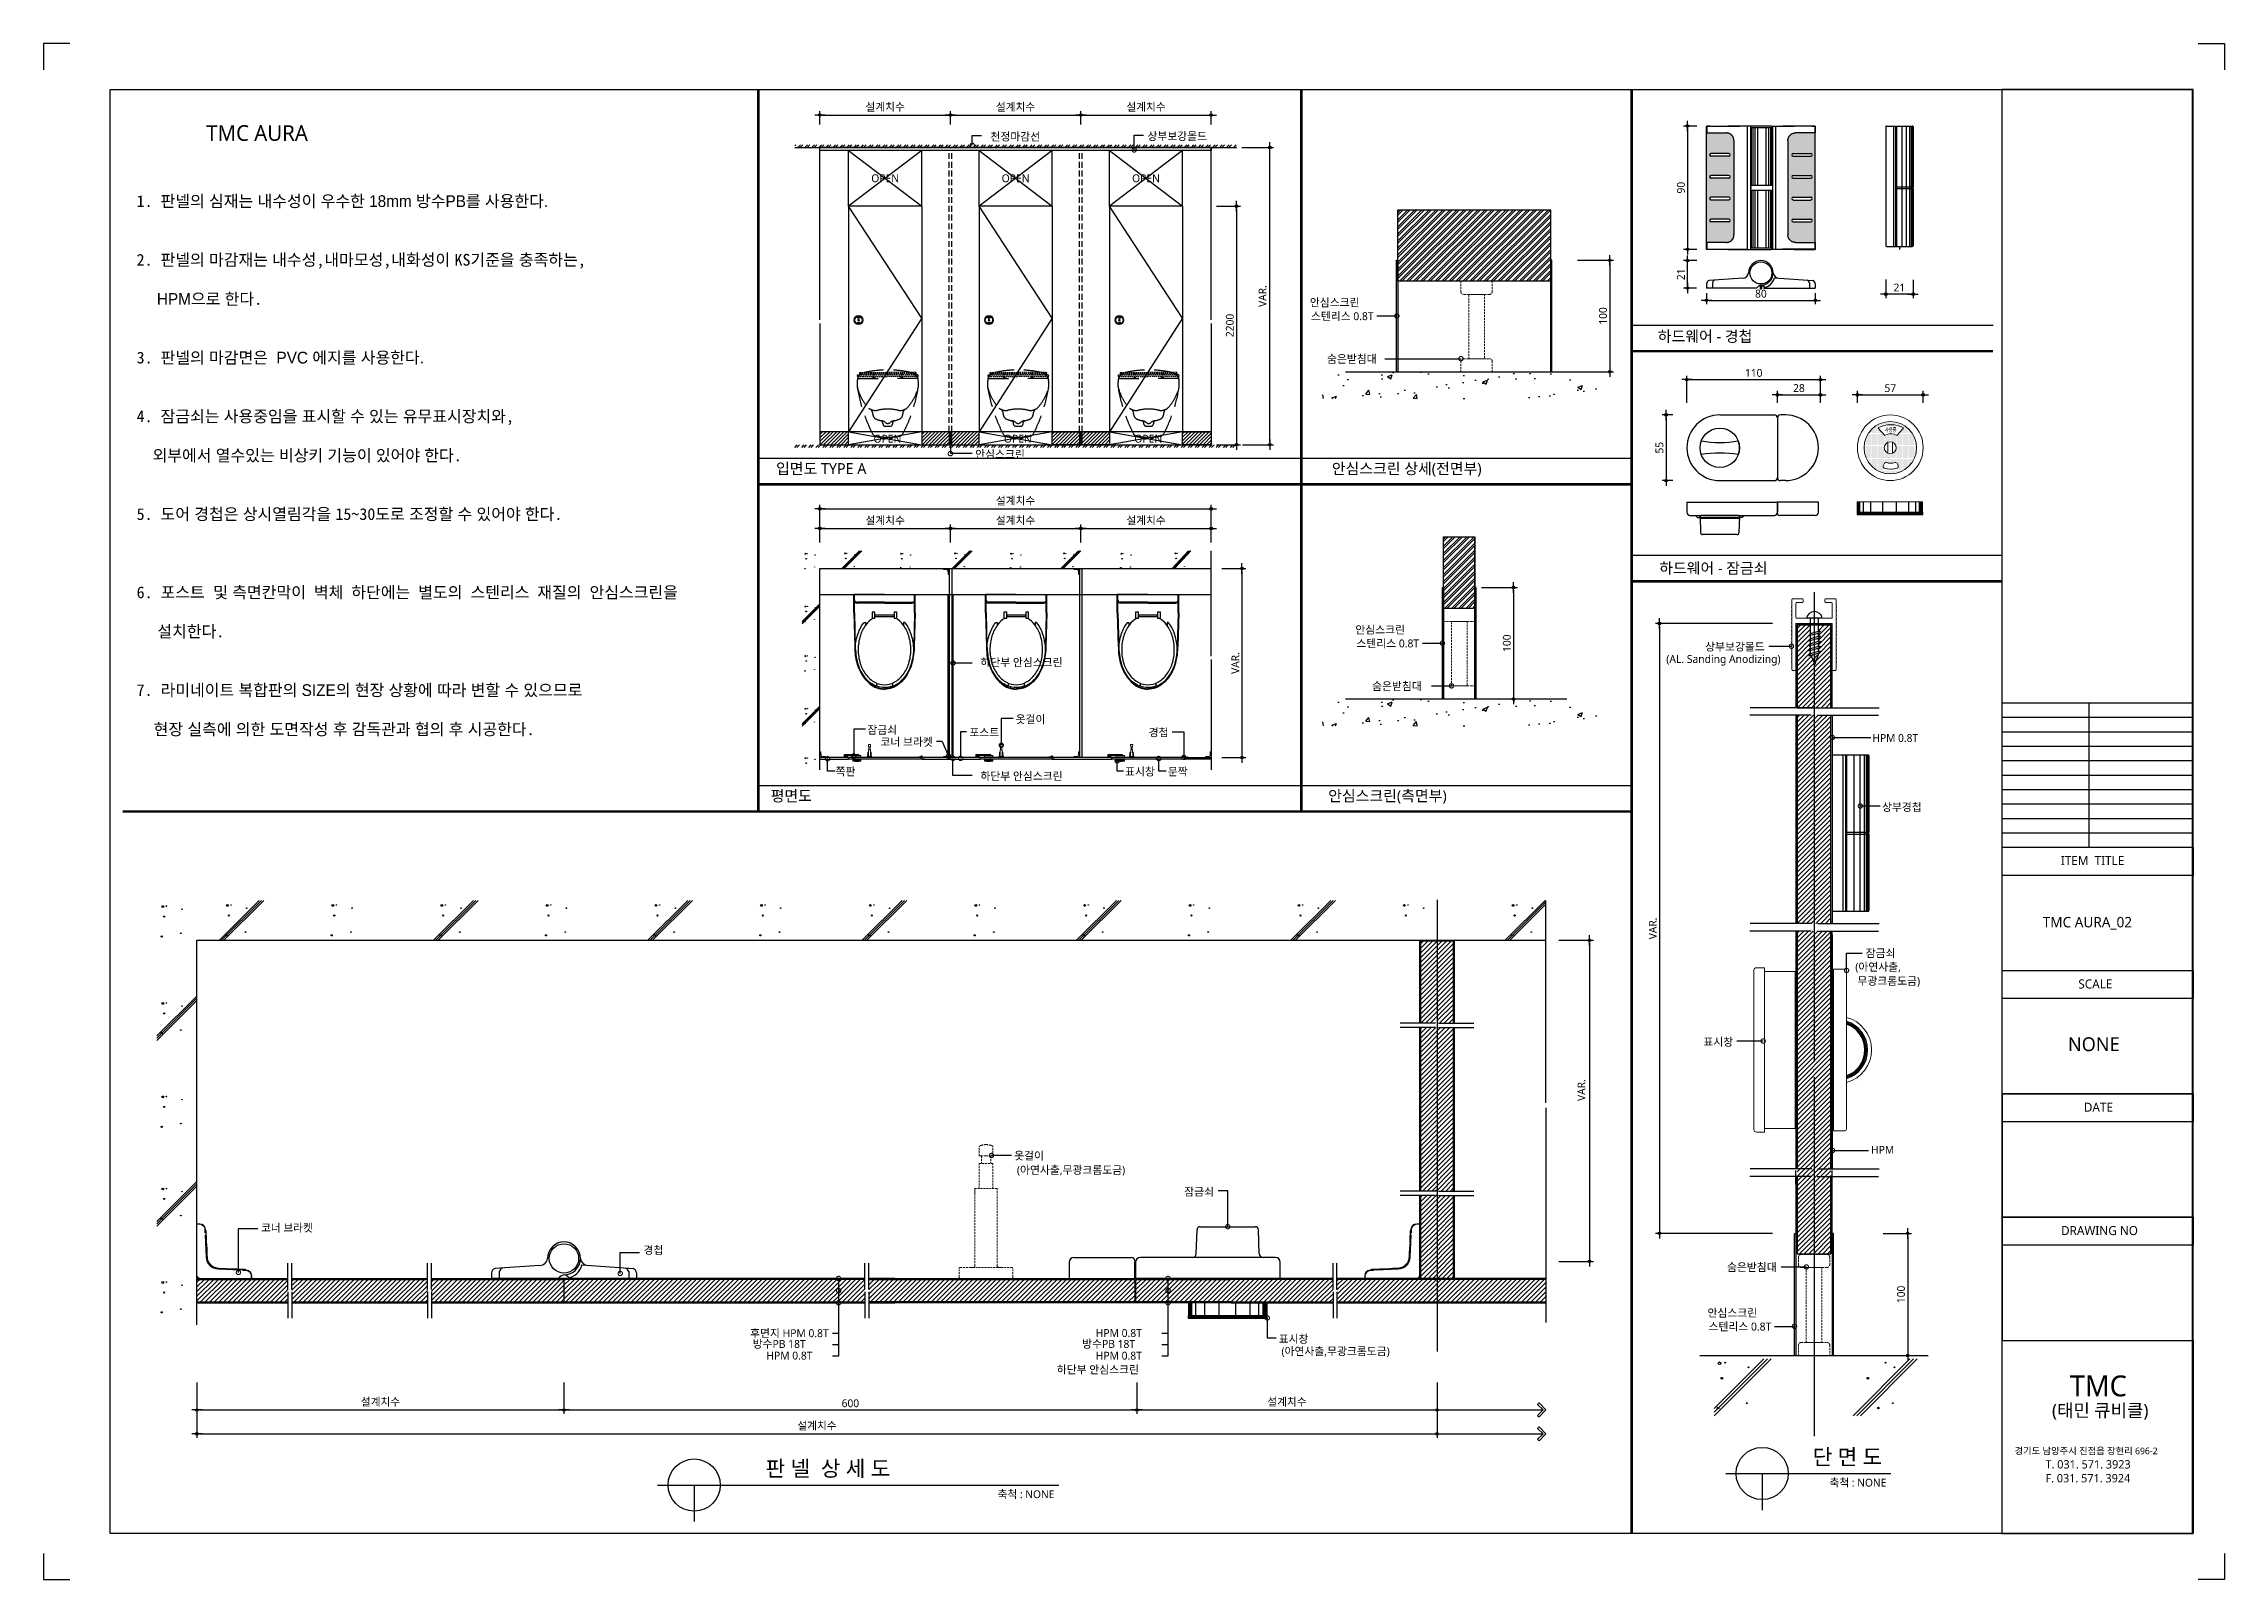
# Model space of a CAD drawing. Extents: x -256 to 8104, y -176 to 5714.
import ezdxf
from ezdxf.enums import TextEntityAlignment as Align

# ---------------------------------------------------------------- set-up
doc = ezdxf.new("R2010")
doc.units = 0
doc.header["$LTSCALE"] = 30
for name, pattern in [('CEN', [62, 60, -1, 0, -1]), ('HIDDEN', [0.375, 0.25, -0.125]), ('HIDDEN2', [4.7625, 3.175, -1.5875])]:
    doc.linetypes.add(name, pattern=pattern)
doc.layers.get('0').update_dxf_attribs({"linetype": 'CONTINUOUS'})
doc.layers.get('DEFPOINTS').update_dxf_attribs({"linetype": 'CONTINUOUS'})
for name, color, linetype in [('02---제품선', 4, 'CONTINUOUS'), ('0_toilet', 6, 'CONTINUOUS'), ('C', 2, 'CONTINUOUS'), ('curior-0Line', 252, 'CONTINUOUS'), ('DIM', 7, 'CONTINUOUS'), ('HAT', 8, 'CONTINUOUS'), ('HID', 9, 'HIDDEN'), ('jac text', 7, 'CONTINUOUS'), ('TIT', 3, 'CONTINUOUS'), ('경첩', 4, 'CONTINUOUS'), ('기타', 1, 'CONTINUOUS'), ('문자', 3, 'CONTINUOUS'), ('부자재', 4, 'CONTINUOUS'), ('상부보강몰드', 4, 'HIDDEN2'), ('옷걸이', 4, 'CONTINUOUS'), ('잠금쇠(회전형)', 4, 'CONTINUOUS'), ('중심선', 1, 'CEN'), ('치수', 1, 'CONTINUOUS'), ('판넬', 2, 'CONTINUOUS'), ('해치', 8, 'CONTINUOUS')]:
    doc.layers.add(name, color=color, linetype=linetype)
doc.styles.add('HDW', font='gulim.ttc')
doc.styles.add('돋움', font='malgun.ttf')
doc.dimstyles.new('10', dxfattribs={"dimscale": 10, "dimtxt": 3, "dimasz": 1, "dimexe": 1.5, "dimexo": 2, "dimgap": 1, "dimtad": 1, "dimdec": 0, "dimlunit": 6, "dimtxsty": '돋움', "dimblk": 'DIMDOT', "dimcen": -1, "dimdle": 1.5, "dimclrt": 3, "dimazin": 3, "dimtfac": 1, "dimtdec": 0, "dimtix": 1, "dimtmove": 2, "dimatfit": 3, "dimldrblk": 'DIMDOT', "dimarcsym": 0})
pattern_1 = [(45, (10000, 0), (-8.980256, 8.980256), [])]

# ---------------------------------------------------------------- blocks, each defined once
blk = doc.blocks.new('DIMDOT')
at = {"linetype": 'Continuous'}
blk.add_line((-2, 0), (2, 0), dxfattribs=at)
for radius in [0.5, 0.25]:
    blk.add_circle((0, 0), radius, dxfattribs=at)
blk = doc.blocks.new('*D44')
at = {"layer": 'DEFPOINTS', "color": 0}
for p in [(21541.7, 5615.9), (21041.7, 5559.6), (21541.7, 5559.6)]:
    blk.add_point(p, dxfattribs=at)
at = {"layer": 'DIM', "color": 0, "lineweight": -2, "ltscale": 10}
for p, q in [((21041.7, 5579.6), (21041.7, 5630.9)), ((21051.7, 5615.9), (21531.7, 5615.9)), ((21541.7, 5579.6), (21541.7, 5630.9))]:
    blk.add_line(p, q, dxfattribs=at)
at = {"layer": 'DIM', "color": 0, "lineweight": -2, "xscale": 10, "yscale": 10, "zscale": 10, "rotation": 180}
blk.add_blockref('DIMDOT', (21041.7, 5615.9), dxfattribs=at)
at = {"layer": 'DIM', "color": 0, "lineweight": -2, "xscale": 10, "yscale": 10, "zscale": 10}
blk.add_blockref('DIMDOT', (21541.7, 5615.9), dxfattribs=at)
at = {"layer": 'DIM', "color": 3, "insert": (21291.7, 5645.6), "char_height": 30, "attachment_point": 5, "style": '돋움'}
blk.add_mtext('설계치수', dxfattribs=at)
blk = doc.blocks.new('*D45')
at = {"layer": 'DEFPOINTS', "color": 0}
for p in [(22041.7, 5615.9), (21541.7, 5559.6), (22041.7, 5559.6)]:
    blk.add_point(p, dxfattribs=at)
at = {"layer": 'DIM', "color": 0, "lineweight": -2, "ltscale": 10}
for p, q in [((21541.7, 5579.6), (21541.7, 5630.9)), ((21551.7, 5615.9), (22031.7, 5615.9)), ((22041.7, 5579.6), (22041.7, 5630.9))]:
    blk.add_line(p, q, dxfattribs=at)
at = {"layer": 'DIM', "color": 0, "lineweight": -2, "xscale": 10, "yscale": 10, "zscale": 10, "rotation": 180}
blk.add_blockref('DIMDOT', (21541.7, 5615.9), dxfattribs=at)
at = {"layer": 'DIM', "color": 0, "lineweight": -2, "xscale": 10, "yscale": 10, "zscale": 10}
blk.add_blockref('DIMDOT', (22041.7, 5615.9), dxfattribs=at)
at = {"layer": 'DIM', "color": 3, "insert": (21791.7, 5645.6), "char_height": 30, "attachment_point": 5, "style": '돋움'}
blk.add_mtext('설계치수', dxfattribs=at)
blk = doc.blocks.new('_DOTSMALL')
at = {"color": 0, "linetype": 'ByBlock', "const_width": 0.5}
blk.add_lwpolyline([(-0.0625, 0, 1), (0.0625, 0, 1)], format="xyb", close=True, dxfattribs=at)
blk = doc.blocks.new('A$C63EC304E')
at = {"layer": '치수', "color": 1, "xscale": 2.5, "yscale": 2.5, "zscale": 2.5, "rotation": 234.3098741996962}
blk.add_blockref('_DOTSMALL', (0.31, 0.31), dxfattribs=at)
blk = doc.blocks.new('A$C2BC9653E')
at = {"layer": '치수', "xscale": 0.3333333333333333, "yscale": 0.3333333333333333, "zscale": 0.3333333333333333}
blk.add_blockref('A$C63EC304E', (0, 0), dxfattribs=at)
blk = doc.blocks.new('A$C7FC71301')
at = {"layer": '치수', "rotation": 180}
blk.add_blockref('A$C2BC9653E', (0.21, 0.21), dxfattribs=at)
blk = doc.blocks.new('A$C4A20372B')
at = {"layer": '치수'}
blk.add_blockref('A$C7FC71301', (0, 0), dxfattribs=at)
blk = doc.blocks.new('A$C566469F5')
at = {"layer": '치수'}
blk.add_blockref('A$C4A20372B', (0, 0), dxfattribs=at)
blk = doc.blocks.new('A$C7E317CD4')
at = {"layer": '해치', "xscale": 2, "yscale": 2, "zscale": 2}
blk.add_blockref('A$C566469F5', (0, 0), dxfattribs=at)
blk = doc.blocks.new('A$C601D7F27')
at = {"layer": '치수'}
blk.add_blockref('A$C7E317CD4', (0, 0), dxfattribs=at)
blk = doc.blocks.new('A$C38802C08')
at = {"layer": '치수'}
blk.add_blockref('A$C601D7F27', (0, 0), dxfattribs=at)
blk = doc.blocks.new('*D46')
at = {"layer": 'DEFPOINTS', "color": 0}
for p in [(22541.7, 5615.9), (22041.7, 5559.6), (22541.7, 5559.6)]:
    blk.add_point(p, dxfattribs=at)
at = {"layer": 'DIM', "color": 0, "lineweight": -2, "ltscale": 10}
for p, q in [((22041.7, 5579.6), (22041.7, 5630.9)), ((22051.7, 5615.9), (22531.7, 5615.9)), ((22541.7, 5579.6), (22541.7, 5630.9))]:
    blk.add_line(p, q, dxfattribs=at)
at = {"layer": 'DIM', "color": 0, "lineweight": -2, "xscale": 10, "yscale": 10, "zscale": 10, "rotation": 180}
blk.add_blockref('DIMDOT', (22041.7, 5615.9), dxfattribs=at)
at = {"layer": 'DIM', "color": 0, "lineweight": -2, "xscale": 10, "yscale": 10, "zscale": 10}
blk.add_blockref('DIMDOT', (22541.7, 5615.9), dxfattribs=at)
at = {"layer": 'DIM', "color": 3, "insert": (22291.7, 5645.6), "char_height": 30, "attachment_point": 5, "style": '돋움'}
blk.add_mtext('설계치수', dxfattribs=at)
blk = doc.blocks.new('*D47')
at = {"layer": 'DEFPOINTS', "color": 0}
for p in [(22541.7, 5266.7), (22541.7, 4351.7), (22638.6, 4351.7)]:
    blk.add_point(p, dxfattribs=at)
at = {"layer": 'DIM', "color": 0, "lineweight": -2, "ltscale": 10}
for p, q in [((22561.7, 5266.7), (22653.6, 5266.7)), ((22638.6, 5256.7), (22638.6, 4361.7)), ((22561.7, 4351.7), (22653.6, 4351.7))]:
    blk.add_line(p, q, dxfattribs=at)
at = {"layer": 'DIM', "color": 0, "lineweight": -2, "xscale": 10, "yscale": 10, "zscale": 10}
for p, rotation in [((22638.6, 5266.7), 90), ((22638.6, 4351.7), 270)]:
    blk.add_blockref('DIMDOT', p, dxfattribs=dict(at, rotation=rotation))
at = {"layer": 'DIM', "color": 3, "insert": (22613.1, 4809.2), "char_height": 30, "attachment_point": 5, "rotation": 90, "style": '돋움'}
blk.add_mtext('2200', dxfattribs=at)
blk = doc.blocks.new('*D48')
at = {"layer": 'DEFPOINTS', "color": 0}
for p in [(22562.7, 3876.8), (22562.7, 3151.8), (22659.6, 3151.8)]:
    blk.add_point(p, dxfattribs=at)
at = {"layer": 'DIM', "color": 0, "lineweight": -2, "ltscale": 10}
for p, q in [((22582.7, 3876.8), (22674.6, 3876.8)), ((22659.6, 3866.8), (22659.6, 3161.8)), ((22582.7, 3151.8), (22674.6, 3151.8))]:
    blk.add_line(p, q, dxfattribs=at)
at = {"layer": 'DIM', "color": 0, "lineweight": -2, "xscale": 10, "yscale": 10, "zscale": 10}
for p, rotation in [((22659.6, 3876.8), 90), ((22659.6, 3151.8), 270)]:
    blk.add_blockref('DIMDOT', p, dxfattribs=dict(at, rotation=rotation))
at = {"layer": 'DIM', "color": 3, "insert": (22634.4, 3514.3), "char_height": 30, "attachment_point": 5, "rotation": 90, "style": '돋움'}
blk.add_mtext('VAR.', dxfattribs=at)
blk = doc.blocks.new('*D49')
at = {"layer": 'DEFPOINTS', "color": 0}
for p in [(22541.7, 4030.4), (22041.7, 3957.3), (22541.7, 3957.3)]:
    blk.add_point(p, dxfattribs=at)
at = {"layer": 'DIM', "color": 0, "lineweight": -2, "ltscale": 10}
for p, q in [((22041.7, 3977.3), (22041.7, 4045.4)), ((22051.7, 4030.4), (22531.7, 4030.4)), ((22541.7, 3977.3), (22541.7, 4045.4))]:
    blk.add_line(p, q, dxfattribs=at)
at = {"layer": 'DIM', "color": 0, "lineweight": -2, "xscale": 10, "yscale": 10, "zscale": 10, "rotation": 180}
blk.add_blockref('DIMDOT', (22041.7, 4030.4), dxfattribs=at)
at = {"layer": 'DIM', "color": 0, "lineweight": -2, "xscale": 10, "yscale": 10, "zscale": 10}
blk.add_blockref('DIMDOT', (22541.7, 4030.4), dxfattribs=at)
at = {"layer": 'DIM', "color": 3, "insert": (22291.7, 4060), "char_height": 30, "attachment_point": 5, "style": '돋움'}
blk.add_mtext('설계치수', dxfattribs=at)
blk = doc.blocks.new('*D50')
at = {"layer": 'DEFPOINTS', "color": 0}
for p in [(22541.7, 4105.7), (21041.7, 3957.3), (22541.7, 3957.3)]:
    blk.add_point(p, dxfattribs=at)
at = {"layer": 'DIM', "color": 0, "lineweight": -2, "ltscale": 10}
for p, q in [((21041.7, 3977.3), (21041.7, 4120.7)), ((21051.7, 4105.7), (22531.7, 4105.7)), ((22541.7, 3977.3), (22541.7, 4120.7))]:
    blk.add_line(p, q, dxfattribs=at)
at = {"layer": 'DIM', "color": 0, "lineweight": -2, "xscale": 10, "yscale": 10, "zscale": 10, "rotation": 180}
blk.add_blockref('DIMDOT', (21041.7, 4105.7), dxfattribs=at)
at = {"layer": 'DIM', "color": 0, "lineweight": -2, "xscale": 10, "yscale": 10, "zscale": 10}
blk.add_blockref('DIMDOT', (22541.7, 4105.7), dxfattribs=at)
at = {"layer": 'DIM', "color": 3, "insert": (21791.7, 4135.4), "char_height": 30, "attachment_point": 5, "style": '돋움'}
blk.add_mtext('설계치수', dxfattribs=at)
blk = doc.blocks.new('*D51')
at = {"layer": 'DEFPOINTS', "color": 0}
for p in [(22041.7, 4030.4), (21541.7, 3957.3), (22041.7, 3957.3)]:
    blk.add_point(p, dxfattribs=at)
at = {"layer": 'DIM', "color": 0, "lineweight": -2, "ltscale": 10}
for p, q in [((21541.7, 3977.3), (21541.7, 4045.4)), ((21551.7, 4030.4), (22031.7, 4030.4)), ((22041.7, 3977.3), (22041.7, 4045.4))]:
    blk.add_line(p, q, dxfattribs=at)
at = {"layer": 'DIM', "color": 0, "lineweight": -2, "xscale": 10, "yscale": 10, "zscale": 10, "rotation": 180}
blk.add_blockref('DIMDOT', (21541.7, 4030.4), dxfattribs=at)
at = {"layer": 'DIM', "color": 0, "lineweight": -2, "xscale": 10, "yscale": 10, "zscale": 10}
blk.add_blockref('DIMDOT', (22041.7, 4030.4), dxfattribs=at)
at = {"layer": 'DIM', "color": 3, "insert": (21791.7, 4060), "char_height": 30, "attachment_point": 5, "style": '돋움'}
blk.add_mtext('설계치수', dxfattribs=at)
blk = doc.blocks.new('*D52')
at = {"layer": 'DEFPOINTS', "color": 0}
for p in [(21541.7, 4030.4), (21041.7, 3957.3), (21541.7, 3957.3)]:
    blk.add_point(p, dxfattribs=at)
at = {"layer": 'DIM', "color": 0, "lineweight": -2, "ltscale": 10}
for p, q in [((21041.7, 3977.3), (21041.7, 4045.4)), ((21051.7, 4030.4), (21531.7, 4030.4)), ((21541.7, 3977.3), (21541.7, 4045.4))]:
    blk.add_line(p, q, dxfattribs=at)
at = {"layer": 'DIM', "color": 0, "lineweight": -2, "xscale": 10, "yscale": 10, "zscale": 10, "rotation": 180}
blk.add_blockref('DIMDOT', (21041.7, 4030.4), dxfattribs=at)
at = {"layer": 'DIM', "color": 0, "lineweight": -2, "xscale": 10, "yscale": 10, "zscale": 10}
blk.add_blockref('DIMDOT', (21541.7, 4030.4), dxfattribs=at)
at = {"layer": 'DIM', "color": 3, "insert": (21291.7, 4060), "char_height": 30, "attachment_point": 5, "style": '돋움'}
blk.add_mtext('설계치수', dxfattribs=at)
blk = doc.blocks.new('*D53')
at = {"layer": 'DEFPOINTS', "color": 0}
for p in [(18653.4, 775.5), (20060.5, 775.5), (20060.5, 649.8)]:
    blk.add_point(p, dxfattribs=at)
at = {"layer": 'DIM', "color": 0, "lineweight": -2, "ltscale": 10}
for p, q in [((18653.4, 755.5), (18653.4, 634.8)), ((20060.5, 755.5), (20060.5, 634.8)), ((18663.4, 649.8), (20050.5, 649.8))]:
    blk.add_line(p, q, dxfattribs=at)
at = {"layer": 'DIM', "color": 0, "lineweight": -2, "xscale": 10, "yscale": 10, "zscale": 10, "rotation": 180}
blk.add_blockref('DIMDOT', (18653.4, 649.8), dxfattribs=at)
at = {"layer": 'DIM', "color": 0, "lineweight": -2, "xscale": 10, "yscale": 10, "zscale": 10}
blk.add_blockref('DIMDOT', (20060.5, 649.8), dxfattribs=at)
at = {"layer": 'DIM', "color": 3, "insert": (19357, 679.5), "char_height": 30, "attachment_point": 5, "style": '돋움'}
blk.add_mtext('설계치수', dxfattribs=at)
blk = doc.blocks.new('*D54')
at = {"layer": 'DEFPOINTS', "color": 0}
for p in [(18653.4, 775.5), (23407.3, 775.5), (23407.3, 558.3)]:
    blk.add_point(p, dxfattribs=at)
at = {"layer": 'DIM', "color": 0, "lineweight": -2, "ltscale": 10}
for p, q in [((18653.4, 755.5), (18653.4, 543.3)), ((23407.3, 755.5), (23407.3, 543.3)), ((18663.4, 558.3), (23397.3, 558.3))]:
    blk.add_line(p, q, dxfattribs=at)
at = {"layer": 'DIM', "color": 0, "lineweight": -2, "xscale": 10, "yscale": 10, "zscale": 10, "rotation": 180}
blk.add_blockref('DIMDOT', (18653.4, 558.3), dxfattribs=at)
at = {"layer": 'DIM', "color": 0, "lineweight": -2, "xscale": 10, "yscale": 10, "zscale": 10}
blk.add_blockref('DIMDOT', (23407.3, 558.3), dxfattribs=at)
at = {"layer": 'DIM', "color": 3, "insert": (21030.4, 588), "char_height": 30, "attachment_point": 5, "style": '돋움'}
blk.add_mtext('설계치수', dxfattribs=at)
blk = doc.blocks.new('*D55')
at = {"layer": 'DEFPOINTS', "color": 0}
for p in [(22256.5, 775.5), (23407.3, 775.5), (23407.3, 649.8)]:
    blk.add_point(p, dxfattribs=at)
at = {"layer": 'DIM', "color": 0, "lineweight": -2, "ltscale": 10}
for p, q in [((22256.5, 755.5), (22256.5, 634.8)), ((23407.3, 755.5), (23407.3, 634.8)), ((22266.5, 649.8), (23397.3, 649.8))]:
    blk.add_line(p, q, dxfattribs=at)
at = {"layer": 'DIM', "color": 0, "lineweight": -2, "xscale": 10, "yscale": 10, "zscale": 10, "rotation": 180}
blk.add_blockref('DIMDOT', (22256.5, 649.8), dxfattribs=at)
at = {"layer": 'DIM', "color": 0, "lineweight": -2, "xscale": 10, "yscale": 10, "zscale": 10}
blk.add_blockref('DIMDOT', (23407.3, 649.8), dxfattribs=at)
at = {"layer": 'DIM', "color": 3, "insert": (22831.9, 679.5), "char_height": 30, "attachment_point": 5, "style": '돋움'}
blk.add_mtext('설계치수', dxfattribs=at)
blk = doc.blocks.new('*D56')
at = {"layer": 'DEFPOINTS', "color": 0}
for p in [(20060.5, 775.5), (22256.5, 775.5), (22256.5, 649.8)]:
    blk.add_point(p, dxfattribs=at)
at = {"layer": 'DIM', "color": 0, "lineweight": -2, "ltscale": 10}
for p, q in [((20060.5, 755.5), (20060.5, 634.8)), ((22256.5, 755.5), (22256.5, 634.8)), ((20070.5, 649.8), (22246.5, 649.8))]:
    blk.add_line(p, q, dxfattribs=at)
at = {"layer": 'DIM', "color": 0, "lineweight": -2, "xscale": 10, "yscale": 10, "zscale": 10, "rotation": 180}
blk.add_blockref('DIMDOT', (20060.5, 649.8), dxfattribs=at)
at = {"layer": 'DIM', "color": 0, "lineweight": -2, "xscale": 10, "yscale": 10, "zscale": 10}
blk.add_blockref('DIMDOT', (22256.5, 649.8), dxfattribs=at)
at = {"layer": 'DIM', "color": 3, "insert": (21158.5, 675.3), "char_height": 30, "attachment_point": 5, "style": '돋움'}
blk.add_mtext('600', dxfattribs=at)
blk = doc.blocks.new('A$C06B31977')
for p, q in [((1.26, 11.06), (1.26, 21.17)), ((1.26, 10.11), (1.26, 0))]:
    blk.add_line(p, q)
blk = doc.blocks.new('*D57')
at = {"layer": 'DEFPOINTS', "color": 0}
for p in [(23854.1, 2451.2), (23854.1, 1219.8), (23992, 1219.8)]:
    blk.add_point(p, dxfattribs=at)
at = {"layer": 'DIM', "color": 0, "lineweight": -2, "ltscale": 10}
for p, q in [((23874.1, 2451.2), (24007, 2451.2)), ((23992, 2441.2), (23992, 1229.8)), ((23874.1, 1219.8), (24007, 1219.8))]:
    blk.add_line(p, q, dxfattribs=at)
at = {"layer": 'DIM', "color": 0, "lineweight": -2, "xscale": 10, "yscale": 10, "zscale": 10}
for p, rotation in [((23992, 2451.2), 90), ((23992, 1219.8), 270)]:
    blk.add_blockref('DIMDOT', p, dxfattribs=dict(at, rotation=rotation))
at = {"layer": 'DIM', "color": 3, "insert": (23961.2, 1876.4), "char_height": 30, "attachment_point": 5, "rotation": 90, "style": '돋움'}
blk.add_mtext('VAR.', dxfattribs=at)
blk = doc.blocks.new('A$C13EB2441')
for p, q in [((0.84, 7.37), (0.84, 14.11)), ((0.84, 6.74), (0.84, 0))]:
    blk.add_line(p, q)
blk = doc.blocks.new('*D58')
at = {"layer": 'DEFPOINTS', "color": 0}
for p in [(24877.2, 4601.3), (24365.2, 4492.7), (24877.2, 4492.7)]:
    blk.add_point(p, dxfattribs=at)
at = {"layer": 'DIM', "color": 0, "lineweight": -2, "ltscale": 10}
for p, q in [((24365.2, 4512.7), (24365.2, 4616.3)), ((24375.2, 4601.3), (24867.2, 4601.3)), ((24877.2, 4512.7), (24877.2, 4616.3))]:
    blk.add_line(p, q, dxfattribs=at)
at = {"layer": 'DIM', "color": 0, "lineweight": -2, "xscale": 10, "yscale": 10, "zscale": 10, "rotation": 180}
blk.add_blockref('DIMDOT', (24365.2, 4601.3), dxfattribs=at)
at = {"layer": 'DIM', "color": 0, "lineweight": -2, "xscale": 10, "yscale": 10, "zscale": 10}
blk.add_blockref('DIMDOT', (24877.2, 4601.3), dxfattribs=at)
at = {"layer": 'DIM', "color": 3, "insert": (24621.2, 4626.9), "char_height": 30, "attachment_point": 5, "style": '돋움'}
blk.add_mtext('110', dxfattribs=at)
blk = doc.blocks.new('*D59')
at = {"layer": 'DEFPOINTS', "color": 0}
for p in [(24877.2, 4543.3), (24712.2, 4492.7), (24877.2, 4492.7)]:
    blk.add_point(p, dxfattribs=at)
at = {"layer": 'DIM', "color": 0, "lineweight": -2, "ltscale": 10}
for p, q in [((24712.2, 4512.7), (24712.2, 4558.3)), ((24722.2, 4543.3), (24867.2, 4543.3)), ((24877.2, 4512.7), (24877.2, 4558.3))]:
    blk.add_line(p, q, dxfattribs=at)
at = {"layer": 'DIM', "color": 0, "lineweight": -2, "xscale": 10, "yscale": 10, "zscale": 10, "rotation": 180}
blk.add_blockref('DIMDOT', (24712.2, 4543.3), dxfattribs=at)
at = {"layer": 'DIM', "color": 0, "lineweight": -2, "xscale": 10, "yscale": 10, "zscale": 10}
blk.add_blockref('DIMDOT', (24877.2, 4543.3), dxfattribs=at)
at = {"layer": 'DIM', "color": 3, "insert": (24794.7, 4568.8), "char_height": 30, "attachment_point": 5, "style": '돋움'}
blk.add_mtext('28', dxfattribs=at)
blk = doc.blocks.new('*D60')
at = {"layer": 'DEFPOINTS', "color": 0}
for p in [(25270.9, 4543.3), (25018.9, 4492.7), (25270.9, 4492.7)]:
    blk.add_point(p, dxfattribs=at)
at = {"layer": 'DIM', "color": 0, "lineweight": -2, "ltscale": 10}
for p, q in [((25018.9, 4512.7), (25018.9, 4558.3)), ((25028.9, 4543.3), (25260.9, 4543.3)), ((25270.9, 4512.7), (25270.9, 4558.3))]:
    blk.add_line(p, q, dxfattribs=at)
at = {"layer": 'DIM', "color": 0, "lineweight": -2, "xscale": 10, "yscale": 10, "zscale": 10, "rotation": 180}
blk.add_blockref('DIMDOT', (25018.9, 4543.3), dxfattribs=at)
at = {"layer": 'DIM', "color": 0, "lineweight": -2, "xscale": 10, "yscale": 10, "zscale": 10}
blk.add_blockref('DIMDOT', (25270.9, 4543.3), dxfattribs=at)
at = {"layer": 'DIM', "color": 3, "insert": (25144.9, 4568.6), "char_height": 30, "attachment_point": 5, "style": '돋움'}
blk.add_mtext('57', dxfattribs=at)
blk = doc.blocks.new('*D61')
at = {"layer": 'DEFPOINTS', "color": 0}
for p in [(24422.8, 5574), (24367.8, 5100.9), (24422.8, 5100.9)]:
    blk.add_point(p, dxfattribs=at)
at = {"layer": 'DIM', "color": 0, "lineweight": -2, "ltscale": 10}
for p, q in [((24402.8, 5574), (24352.8, 5574)), ((24367.8, 5564), (24367.8, 5110.9)), ((24402.8, 5100.9), (24352.8, 5100.9))]:
    blk.add_line(p, q, dxfattribs=at)
at = {"layer": 'DIM', "color": 0, "lineweight": -2, "xscale": 10, "yscale": 10, "zscale": 10}
for p, rotation in [((24367.8, 5574), 90), ((24367.8, 5100.9), 270)]:
    blk.add_blockref('DIMDOT', p, dxfattribs=dict(at, rotation=rotation))
at = {"layer": 'DIM', "color": 3, "insert": (24342.3, 5337.5), "char_height": 30, "attachment_point": 5, "rotation": 90, "style": '돋움'}
blk.add_mtext('90', dxfattribs=at)
blk = doc.blocks.new('*D62')
at = {"layer": 'DEFPOINTS', "color": 0}
for p in [(24440.4, 4952.7), (24857.5, 4952.7), (24857.5, 4905.3)]:
    blk.add_point(p, dxfattribs=at)
at = {"layer": 'DIM', "color": 0, "lineweight": -2, "ltscale": 10}
for p, q in [((24440.4, 4932.7), (24440.4, 4890.3)), ((24857.5, 4932.7), (24857.5, 4890.3)), ((24450.4, 4905.3), (24847.5, 4905.3))]:
    blk.add_line(p, q, dxfattribs=at)
at = {"layer": 'DIM', "color": 0, "lineweight": -2, "xscale": 10, "yscale": 10, "zscale": 10, "rotation": 180}
blk.add_blockref('DIMDOT', (24440.4, 4905.3), dxfattribs=at)
at = {"layer": 'DIM', "color": 0, "lineweight": -2, "xscale": 10, "yscale": 10, "zscale": 10}
blk.add_blockref('DIMDOT', (24857.5, 4905.3), dxfattribs=at)
at = {"layer": 'DIM', "color": 3, "insert": (24648.9, 4930.8), "char_height": 30, "attachment_point": 5, "style": '돋움'}
blk.add_mtext('80', dxfattribs=at)
blk = doc.blocks.new('*D63')
at = {"layer": 'DEFPOINTS', "color": 0}
for p in [(24367.8, 5057.7), (24422.8, 5057.7), (24422.1, 4952.7)]:
    blk.add_point(p, dxfattribs=at)
at = {"layer": 'DIM', "color": 0, "lineweight": -2, "ltscale": 10}
for p, q in [((24402.8, 5057.7), (24352.8, 5057.7)), ((24367.8, 4962.7), (24367.8, 5047.7)), ((24402.1, 4952.7), (24352.8, 4952.7))]:
    blk.add_line(p, q, dxfattribs=at)
at = {"layer": 'DIM', "color": 0, "lineweight": -2, "xscale": 10, "yscale": 10, "zscale": 10}
for p, rotation in [((24367.8, 5057.7), 90), ((24367.8, 4952.7), 270)]:
    blk.add_blockref('DIMDOT', p, dxfattribs=dict(at, rotation=rotation))
at = {"layer": 'DIM', "color": 3, "insert": (24342.5, 5005.2), "char_height": 30, "attachment_point": 5, "rotation": 90, "style": '돋움'}
blk.add_mtext('21', dxfattribs=at)
blk = doc.blocks.new('*D64')
at = {"layer": 'DEFPOINTS', "color": 0}
for p in [(25127.3, 5004.9), (25232.3, 5004.1), (25127.3, 4929.2)]:
    blk.add_point(p, dxfattribs=at)
at = {"layer": 'DIM', "color": 0, "lineweight": -2, "ltscale": 10}
for p, q in [((25127.3, 4984.9), (25127.3, 4914.2)), ((25232.3, 4984.1), (25232.3, 4914.2)), ((25222.3, 4929.2), (25137.3, 4929.2))]:
    blk.add_line(p, q, dxfattribs=at)
at = {"layer": 'DIM', "color": 0, "lineweight": -2, "xscale": 10, "yscale": 10, "zscale": 10, "rotation": 180}
blk.add_blockref('DIMDOT', (25127.3, 4929.2), dxfattribs=at)
at = {"layer": 'DIM', "color": 0, "lineweight": -2, "xscale": 10, "yscale": 10, "zscale": 10}
blk.add_blockref('DIMDOT', (25232.3, 4929.2), dxfattribs=at)
at = {"layer": 'DIM', "color": 3, "insert": (25179.8, 4954.5), "char_height": 30, "attachment_point": 5, "style": '돋움'}
blk.add_mtext('21', dxfattribs=at)
blk = doc.blocks.new('A$C10E41893')
at = {"layer": '부자재'}
for p, q in [((6, 0), (6, 196)), ((123, 196), (6, 196)), ((123, 192), (6, 192)), ((55, 0), (55, 177)), ((61, 0), (61, 177)), ((6, 0), (6, -196)), ((55, 0), (55, -177)), ((61, 0), (61, -177)), ((123, -192), (6, -192)), ((123, -196), (6, -196))]:
    blk.add_line(p, q, dxfattribs=at)
for points in [[(123, 196, -0.012538), (123, 196), (335, 190, -0.055395), (445, 175, -0.154276), (577, 93, -0.179504), (612, 0, -0.179504)], [(123, 192, -0.012538), (123, 192), (335, 187, -0.055395), (444, 172, -0.154276), (574, 91, -0.179504), (608, 0, -0.179504)], [(157, -72, 0.089162), (200, -119, 0.085733), (270, -155, 0.075373), (359, -168, 0.075373), (447, -155, 0.085733), (517, -119, 0.106084), (567, -62, 0.126931), (583, 0, 0.126931), (567, 62, 0.106084), (517, 119, 0.085733), (447, 155, 0.075373), (359, 168, 0.075373), (270, 155, 0.085733), (200, 119, 0.089162), (157, 72)], [(572, 51), (589, 51), (589, 60, 0.021185), (583, 71, 0.106084), (528, 134, 0.085733), (453, 172, 0.075373), (359, 187, 0.075373), (265, 172, 0.085733), (189, 134, 0.007337), (184, 130), (184, 122), (205, 122)], [(123, -196, 0.012538), (123, -196), (335, -190, 0.055395), (445, -175, 0.154276), (577, -93, 0.179504), (612, 0, 0.179504)], [(123, -192, 0.012538), (123, -192), (335, -187, 0.055395), (444, -172, 0.154276), (574, -91, 0.179504), (608, 0, 0.179504)], [(589, -51, 0.090214), (598, 0, 0.090214), (589, 51, 0.106084)], [(572, -51), (589, -51), (589, -60, -0.021185), (583, -71, -0.106084), (528, -134, -0.085733), (453, -172, -0.075373), (359, -187, -0.075373), (265, -172, -0.085733), (189, -134, -0.007337), (184, -130), (184, -122), (205, -122)]]:
    blk.add_lwpolyline(points, format="xyb", dxfattribs=at)
blk.add_lwpolyline([(138, -61), (119, -61), (119, -79), (157, -79), (157, -61), (138, -61), (147, -61), (147, 61), (138, 61), (157, 61), (157, 79), (119, 79), (119, 61), (138, 61), (138, -61), (119, -61)], dxfattribs=at)
for centre, start, end in [((40, 177), 0, 90), ((46, 177), 0, 90), ((40, -177), 270, 0), ((46, -177), 270, 0)]:
    blk.add_arc(centre, 15, start, end, dxfattribs=at)
blk = doc.blocks.new('A$C460A2A32')
at = {"color": 0}
for p, q in [((3, 20), (0, 16)), ((3, 20), (9, 20)), ((4, 10), (162, 10)), ((9, 20), (162, 20)), ((13, 32), (11, 30)), ((13, 32), (162, 32)), ((13, 27), (162, 27)), ((312, 32), (162, 32)), ((312, 27), (162, 27)), ((316, 20), (162, 20)), ((321, 10), (162, 10)), ((312, 32), (313, 30)), ((322, 20), (316, 20)), ((322, 20), (324, 16))]:
    blk.add_line(p, q, dxfattribs=at)
for centre, radius, start, end in [((4, 14), 4, 150.0107, 270), ((13, 29), 2, 135, 270), ((109, 28), 26, 182.6717, 198.4118), ((109, 10), 26, 180, 202.6199), ((107, 28), 23, 183.0205, 200.9186), ((107, 10), 23, 180, 205.7715), ((69, 10), 23, 334.2285, 0), ((69, 28), 23, 339.0814, 356.9795), ((67, 10), 26, 337.3801, 0), ((67, 28), 26, 341.5882, 357.3283), ((257, 10), 26, 180, 202.6199), ((257, 28), 26, 182.6717, 198.4118), ((256, 28), 23, 183.0205, 200.9186), ((256, 10), 23, 180, 205.7715), ((217, 10), 23, 334.2285, 0), ((217, 28), 23, 339.0814, 356.9795), ((216, 28), 26, 341.5882, 357.3283), ((216, 10), 26, 337.3801, 0), ((312, 29), 2, 270, 45), ((321, 14), 4, 270, 29.9893)]:
    blk.add_arc(centre, radius, start, end, dxfattribs=at)
blk = doc.blocks.new('*D65')
at = {"layer": 'DEFPOINTS', "color": 0}
for p in [(24330.9, 4466.1), (24285.2, 4214.1), (24330.9, 4214.1)]:
    blk.add_point(p, dxfattribs=at)
at = {"layer": 'DIM', "color": 0, "lineweight": -2, "ltscale": 10}
for p, q in [((24310.9, 4466.1), (24270.2, 4466.1)), ((24285.2, 4456.1), (24285.2, 4224.1)), ((24310.9, 4214.1), (24270.2, 4214.1))]:
    blk.add_line(p, q, dxfattribs=at)
at = {"layer": 'DIM', "color": 0, "lineweight": -2, "xscale": 10, "yscale": 10, "zscale": 10}
for p, rotation in [((24285.2, 4466.1), 90), ((24285.2, 4214.1), 270)]:
    blk.add_blockref('DIMDOT', p, dxfattribs=dict(at, rotation=rotation))
at = {"layer": 'DIM', "color": 3, "insert": (24259.9, 4340.1), "char_height": 30, "attachment_point": 5, "rotation": 90, "style": '돋움'}
blk.add_mtext('55', dxfattribs=at)
blk = doc.blocks.new('*D66')
at = {"layer": 'DEFPOINTS', "color": 0}
for p in [(24712.9, 3666.1), (24260.1, 1327.1), (24712.9, 1327.1)]:
    blk.add_point(p, dxfattribs=at)
at = {"layer": 'DIM', "color": 0, "lineweight": -2, "ltscale": 10}
for p, q in [((24692.9, 3666.1), (24245.1, 3666.1)), ((24260.1, 3656.1), (24260.1, 1337.1)), ((24692.9, 1327.1), (24245.1, 1327.1))]:
    blk.add_line(p, q, dxfattribs=at)
at = {"layer": 'DIM', "color": 0, "lineweight": -2, "xscale": 10, "yscale": 10, "zscale": 10}
for p, rotation in [((24260.1, 3666.1), 90), ((24260.1, 1327.1), 270)]:
    blk.add_blockref('DIMDOT', p, dxfattribs=dict(at, rotation=rotation))
at = {"layer": 'DIM', "color": 3, "insert": (24234.8, 2496.6), "char_height": 30, "attachment_point": 5, "rotation": 90, "style": '돋움'}
blk.add_mtext('VAR.', dxfattribs=at)
blk = doc.blocks.new('*D67')
at = {"layer": 'DEFPOINTS', "color": 0}
for p in [(25097.3, 1327.2), (25097.3, 858.9), (25211.6, 858.9)]:
    blk.add_point(p, dxfattribs=at)
at = {"layer": 'DIM', "color": 0, "lineweight": -2, "ltscale": 10}
for p, q in [((25117.3, 1327.2), (25226.6, 1327.2)), ((25211.6, 1317.2), (25211.6, 868.9)), ((25117.3, 858.9), (25226.6, 858.9))]:
    blk.add_line(p, q, dxfattribs=at)
at = {"layer": 'DIM', "color": 0, "lineweight": -2, "xscale": 10, "yscale": 10, "zscale": 10}
for p, rotation in [((25211.6, 1327.2), 90), ((25211.6, 858.9), 270)]:
    blk.add_blockref('DIMDOT', p, dxfattribs=dict(at, rotation=rotation))
at = {"layer": 'DIM', "color": 3, "insert": (25186, 1093), "char_height": 30, "attachment_point": 5, "rotation": 90, "style": '돋움'}
blk.add_mtext('100', dxfattribs=at)
blk = doc.blocks.new('*D68')
at = {"layer": 'DEFPOINTS', "color": 0}
for p in [(23557.7, 3804.2), (23557.7, 3376.7), (23700.6, 3376.7)]:
    blk.add_point(p, dxfattribs=at)
at = {"layer": 'DIM', "color": 0, "lineweight": -2, "ltscale": 10}
for p, q in [((23577.7, 3804.2), (23715.6, 3804.2)), ((23700.6, 3794.2), (23700.6, 3386.7)), ((23577.7, 3376.7), (23715.6, 3376.7))]:
    blk.add_line(p, q, dxfattribs=at)
at = {"layer": 'DIM', "color": 0, "lineweight": -2, "xscale": 10, "yscale": 10, "zscale": 10}
for p, rotation in [((23700.6, 3804.2), 90), ((23700.6, 3376.7), 270)]:
    blk.add_blockref('DIMDOT', p, dxfattribs=dict(at, rotation=rotation))
at = {"layer": 'DIM', "color": 3, "insert": (23675, 3590.5), "char_height": 30, "attachment_point": 5, "rotation": 90, "style": '돋움'}
blk.add_mtext('100', dxfattribs=at)
blk = doc.blocks.new('*D69')
at = {"layer": 'DEFPOINTS', "color": 0}
for p in [(23926.4, 5059.1), (23926.4, 4631.7), (24069.3, 4631.7)]:
    blk.add_point(p, dxfattribs=at)
at = {"layer": 'DIM', "color": 0, "lineweight": -2, "ltscale": 10}
for p, q in [((23946.4, 5059.1), (24084.3, 5059.1)), ((24069.3, 5049.1), (24069.3, 4641.7)), ((23946.4, 4631.7), (24084.3, 4631.7))]:
    blk.add_line(p, q, dxfattribs=at)
at = {"layer": 'DIM', "color": 0, "lineweight": -2, "xscale": 10, "yscale": 10, "zscale": 10}
for p, rotation in [((24069.3, 5059.1), 90), ((24069.3, 4631.7), 270)]:
    blk.add_blockref('DIMDOT', p, dxfattribs=dict(at, rotation=rotation))
at = {"layer": 'DIM', "color": 3, "insert": (24043.7, 4845.4), "char_height": 30, "attachment_point": 5, "rotation": 90, "style": '돋움'}
blk.add_mtext('100', dxfattribs=at)
blk = doc.blocks.new('*D70')
at = {"layer": 'DEFPOINTS', "color": 0}
for p in [(22638.6, 5491.5), (22766, 5491.5), (22641.1, 4351.7)]:
    blk.add_point(p, dxfattribs=at)
at = {"layer": 'DIM', "color": 0, "lineweight": -2, "ltscale": 10}
for p, q in [((22658.6, 5491.5), (22781, 5491.5)), ((22766, 4361.7), (22766, 5481.5)), ((22661.1, 4351.7), (22781, 4351.7))]:
    blk.add_line(p, q, dxfattribs=at)
at = {"layer": 'DIM', "color": 0, "lineweight": -2, "xscale": 10, "yscale": 10, "zscale": 10}
for p, rotation in [((22766, 5491.5), 90), ((22766, 4351.7), 270)]:
    blk.add_blockref('DIMDOT', p, dxfattribs=dict(at, rotation=rotation))
at = {"layer": 'DIM', "color": 3, "insert": (22738.7, 4921.6), "char_height": 30, "attachment_point": 5, "rotation": 90, "style": '돋움'}
blk.add_mtext('VAR.', dxfattribs=at)
blk = doc.blocks.new('AURA_02', base_point=(18321.5, 175.8))
h = blk.add_hatch()
h.set_pattern_fill('ANSI31', color=3, scale=3, angle=180)
h.set_pattern_definition([(225, (18360, 0), (6.735192, -6.735192), [])])
h.paths.add_polyline_path([(21151.7, 4401.7), (21041.7, 4401.7), (21041.7, 4351.7), (21151.7, 4351.7)])
h.paths.add_polyline_path([(21536.7, 4401.7), (21431.7, 4401.7), (21431.7, 4351.7), (21536.7, 4351.7)])
h.paths.add_polyline_path([(21651.7, 4401.7), (21546.7, 4401.7), (21546.7, 4351.7), (21651.7, 4351.7)])
h.paths.add_polyline_path([(22036.7, 4401.7), (21931.7, 4401.7), (21931.7, 4351.7), (22036.7, 4351.7)])
h.paths.add_polyline_path([(22151.7, 4401.7), (22046.7, 4401.7), (22046.7, 4351.7), (22151.7, 4351.7)])
h.paths.add_polyline_path([(22541.7, 4401.7), (22431.7, 4401.7), (22431.7, 4351.7), (22541.7, 4351.7)])
h = blk.add_hatch()
h.set_pattern_fill('ANSI31', color=2, style=0)
h.set_pattern_definition([(45, (18360, 0), (-2.245064, 2.245064), [])])
h.paths.add_polyline_path([(21546.7, 4401.7), (21536.7, 4401.7), (21536.7, 4351.7), (21546.7, 4351.7)])
h = blk.add_hatch()
h.set_pattern_fill('ANSI31', color=2, style=0)
h.set_pattern_definition([(45, (18860, 0), (-2.245064, 2.245064), [])])
h.paths.add_polyline_path([(22046.7, 4401.7), (22036.7, 4401.7), (22036.7, 4351.7), (22046.7, 4351.7)])
h = blk.add_hatch()
h.set_pattern_fill('ANSI31', color=2, style=0)
h.set_pattern_definition([(45, (21538.1663, 1839.9894), (-2.245064, 2.245064), [])])
h.paths.add_polyline_path([(23432.7, 3804.2), (23427.7, 3804.2), (23427.7, 3592.5, -1), (23427.7, 3588.4), (23427.7, 3376.7), (23432.7, 3376.7)])
h.paths.add_polyline_path([(23557.7, 3588.4, -1), (23557.7, 3592.5), (23557.7, 3804.2), (23552.7, 3804.2), (23552.7, 3376.7), (23557.7, 3376.7)])
at = {"layer": 'HAT'}
h = blk.add_hatch(dxfattribs=at)
h.set_pattern_fill('ANSI32', color=256, scale=2, style=0)
h.set_pattern_definition([(45, (9705.63, -141.476), (-13.470384, 13.470384), []), (45, (9714.61, -141.476), (-13.470384, 13.470384), [])])
h.paths.add_polyline_path([(20945, 5501.5), (22638.6, 5501.5), (22638.6, 5491.5), (20945, 5491.5)])
h = blk.add_hatch(dxfattribs=at)
h.set_pattern_fill('ANSI32', color=256, scale=2, style=0)
h.set_pattern_definition([(45, (10000, 0), (-13.470384, 13.470384), []), (45, (10008.98, 0), (-13.470384, 13.470384), [])])
h.paths.add_polyline_path([(23256.9, 5252.9), (23842.3, 5252.9), (23842.3, 4978.3), (23256.9, 4978.3)])
h = blk.add_hatch(dxfattribs=at)
h.set_pattern_fill('ANSI32', color=256, scale=2, style=0)
h.set_pattern_definition([(45, (9705.63, 40.504), (-13.470384, 13.470384), []), (45, (9714.61, 40.504), (-13.470384, 13.470384), [])])
h.paths.add_polyline_path([(20945, 4341.3), (22638.6, 4341.3), (22638.6, 4351.3), (20945, 4351.3)])
h = blk.add_hatch(dxfattribs=at)
h.set_pattern_fill('ANSI32', color=256, scale=2, style=0)
h.set_pattern_definition([(45, (18351.317, 0), (-13.470384, 13.470384), []), (45, (18360.298, 0), (-13.470384, 13.470384), [])])
h.paths.add_polyline_path([(23552.7, 3998), (23432.7, 3998), (23432.7, 3723.4), (23552.7, 3723.4), (23552.7, 3804.2)])
at = {"layer": 'HAT', "transparency": 33554687}
h = blk.add_hatch(dxfattribs=at)
h.set_pattern_fill('ANSI31', color=256, scale=4, style=0)
h.set_pattern_definition(pattern_1)
h.paths.add_polyline_path([(24787.6, 3343.1), (24844, 3343.1), (24852.6, 3343.1), (24852.6, 3547.8), (24832.5, 3542.4), (24839.1, 3551.2), (24839.1, 3563.4), (24832.5, 3561.7), (24839, 3570.4), (24839.1, 3570.4), (24839.1, 3582.7), (24832.4, 3580.9), (24839, 3589.7), (24839.1, 3589.7), (24839.1, 3602), (24832.4, 3600.2), (24838.9, 3608.9), (24839.1, 3609), (24839.1, 3621.2), (24832.3, 3619.4), (24838.9, 3628.2), (24839.1, 3628.2), (24839.1, 3661.1), (24787.6, 3661.1)])
h.paths.add_polyline_path([(24866.2, 3343.1), (24917.6, 3343.1), (24917.6, 3661.1), (24869.1, 3661.1), (24869.1, 3636.2), (24875.6, 3637.9), (24869.1, 3629.2), (24869.1, 3616.9), (24875.6, 3618.7), (24869.1, 3609.9), (24869.1, 3609.9), (24869.1, 3597.7), (24875.7, 3599.4), (24869.2, 3590.7), (24869.1, 3590.7), (24869.1, 3578.4), (24875.7, 3580.2), (24869.2, 3571.4), (24869.1, 3571.4), (24869.1, 3559.2), (24875.8, 3560.9), (24869.3, 3552.2), (24869.1, 3552.1), (24869.1, 3545.6), (24855.1, 3509), (24852.6, 3514.8), (24852.6, 3343.1)])
at = {"layer": 'HAT'}
h = blk.add_hatch(dxfattribs=at)
h.set_pattern_fill('ANSI31', color=256, scale=4, style=0)
h.set_pattern_definition(pattern_1)
edge = h.paths.add_edge_path()
edge.add_line((24917.6, 3265.4), (24858.2, 3265.4))
edge.add_arc((24856.1, 3265.4), 2.08, -54.30987, 0, ccw=False)
edge.add_arc((24856.1, 3265.4), 2.08, 125.69013, 305.69013, ccw=False)
edge.add_arc((24856.1, 3265.4), 2.08, 0, 125.69013, ccw=False)
edge.add_line((24858.2, 3265.4), (24917.6, 3265.4))
edge.add_line((24917.6, 3265.4), (24917.6, 3314.1))
edge.add_line((24917.6, 3314.1), (24907.3, 3314.1))
edge.add_spline(control_points=[(24904.5, 3306.3), (24905.5, 3308.9), (24906.4, 3311.6), (24907.3, 3314.1)], knot_values=[0, 0, 0, 0, 0.152076, 0.152076, 0.152076, 0.152076], degree=3, periodic=0)
edge.add_line((24907.3, 3314.1), (24852.6, 3314.1))
edge.add_line((24852.6, 3314.1), (24852.6, 2515.6))
edge.add_line((24852.6, 2515.6), (24909.3, 2515.6))
edge.add_spline(control_points=[(24909.3, 2515.6), (24912.5, 2524.3), (24915.5, 2532.2), (24917.6, 2536)], knot_values=[0.152076, 0.152076, 0.152076, 0.152076, 0.673721, 0.673721, 0.673721, 0.673721], degree=3, periodic=0)
edge.add_spline(control_points=[(24920, 2515.6), (24920.5, 2525.6), (24921.6, 2540.9), (24918.7, 2538), (24917.6, 2536)], knot_values=[0.673721, 0.673721, 0.673721, 0.673721, 1.332503, 1.60798, 1.60798, 1.60798, 1.60798], degree=3, periodic=0)
edge.add_line((24917.6, 2536), (24917.6, 3265.4))
h.paths.add_polyline_path([(24852.6, 3314.1), (24787.6, 3314.1), (24787.6, 2515.6), (24852.6, 2515.6)])
h = blk.add_hatch(dxfattribs=at)
h.set_pattern_fill('ANSI31', color=256, scale=4, style=0)
h.set_pattern_definition(pattern_1)
h.paths.add_polyline_path([(24852.6, 2030), (24787.6, 2030), (24787.6, 1574.5), (24852.6, 1574.5), (24852.6, 1684, -0.567825), (24852.6, 1687.6)])
h.paths.add_polyline_path([(24917.6, 2030), (24852.6, 2030), (24852.6, 1687.6, -0.582142), (24855.8, 1685.8), (24917.6, 1685.8)])
edge = h.paths.add_edge_path()
edge.add_line((24917.6, 1685.8), (24855.8, 1685.8))
edge.add_arc((24853.7, 1685.8), 2.08, -54.30987, 0, ccw=False)
edge.add_arc((24853.7, 1685.8), 2.08, 239.17799, 305.69013, ccw=False)
edge.add_line((24852.6, 1684), (24852.6, 1574.5))
edge.add_line((24852.6, 1574.5), (24909.3, 1574.5))
edge.add_spline(control_points=[(24909.3, 1574.5), (24912.5, 1583.3), (24915.5, 1591.1), (24917.6, 1594.9)], knot_values=[0.152076, 0.152076, 0.152076, 0.152076, 0.673721, 0.673721, 0.673721, 0.673721], degree=3, periodic=0)
edge.add_line((24917.6, 1594.9), (24917.6, 1685.8))
h.paths.add_polyline_path([(24852.6, 2486.6), (24787.6, 2486.6), (24787.6, 2030), (24852.6, 2030)])
edge = h.paths.add_edge_path()
edge.add_line((24917.6, 2486.6), (24907.3, 2486.6))
edge.add_spline(control_points=[(24904.5, 2478.8), (24905.5, 2481.4), (24906.4, 2484), (24907.3, 2486.6)], knot_values=[0, 0, 0, 0, 0.152076, 0.152076, 0.152076, 0.152076], degree=3, periodic=0)
edge.add_line((24907.3, 2486.6), (24852.6, 2486.6))
edge.add_line((24852.6, 2486.6), (24852.6, 2030))
edge.add_line((24852.6, 2030), (24917.6, 2030))
edge.add_line((24917.6, 2030), (24917.6, 2486.6))
at = {"layer": 'HAT', "transparency": 33554687}
h = blk.add_hatch(dxfattribs=at)
h.set_pattern_fill('ANSI31', color=256, scale=4, style=0)
h.set_pattern_definition(pattern_1)
h.paths.add_polyline_path([(24787.6, 1574.5), (24787.6, 1545.5), (24842, 1545.5), (24852.6, 1545.5), (24852.6, 1574.5), (24844, 1574.5)])
h.paths.add_polyline_path([(24917.6, 1545.5), (24917.6, 1574.5), (24866.2, 1574.5), (24852.6, 1574.5), (24852.6, 1545.5), (24864.3, 1545.5)])
h = blk.add_hatch(dxfattribs=at)
h.set_pattern_fill('ANSI31', color=256, scale=4, style=0)
h.set_pattern_definition(pattern_1)
h.paths.add_polyline_path([(24842, 1545.5), (24787.6, 1545.5), (24787.6, 1248.7), (24852.6, 1248.7), (24852.6, 1545.5)])
h.paths.add_polyline_path([(24917.6, 1545.5), (24864.3, 1545.5), (24852.6, 1545.5), (24852.6, 1248.7), (24917.6, 1248.7)])
at = {"layer": '해치'}
h = blk.add_hatch(dxfattribs=at)
h.set_pattern_fill('DOTS', color=256, scale=2.628474)
h.set_pattern_definition([(0, (21478.674, 5909.0414), (2.086351, 4.172702), [0, -4.172702])])
edge = h.paths.add_edge_path()
edge.add_line((24440.9, 5127.4), (24441, 5127.4))
edge.add_spline(control_points=[(24441, 5127.4), (24441.2, 5127.4), (24452.7, 5127.4)], knot_values=[-0.724312, -0.724312, -0.724312, 0.724312, 0.724312, 0.724312], weights=[1, 0.748956, 1], degree=2, periodic=0)
edge.add_line((24452.7, 5127.4), (24516.6, 5127.4))
edge.add_spline(control_points=[(24516.6, 5127.4), (24545.5, 5127.4), (24545.5, 5156.4)], knot_values=[-1.570796, -1.570796, -1.570796, 0, 0, 0], weights=[1, 0.707107, 1], degree=2, periodic=0)
edge.add_line((24545.5, 5156.4), (24545.5, 5518.6))
edge.add_spline(control_points=[(24545.5, 5518.6), (24545.5, 5547.5), (24516.6, 5547.5)], knot_values=[0, 0, 0, 1.570796, 1.570796, 1.570796], weights=[1, 0.707107, 1], degree=2, periodic=0)
edge.add_line((24516.6, 5547.5), (24452.7, 5547.5))
edge.add_spline(control_points=[(24452.7, 5547.5), (24441.2, 5547.5), (24441, 5547.5)], knot_values=[-0.724312, -0.724312, -0.724312, 0.724312, 0.724312, 0.724312], weights=[1, 0.748956, 1], degree=2, periodic=0)
edge.add_line((24440.9, 5547.5), (24440.9, 5127.4))
h.paths.add_polyline_path([(24525.8, 5468.7, -0.414214), (24531.1, 5463.5, -0.414214), (24525.8, 5458.2), (24457.5, 5458.2, -0.414214), (24452.2, 5463.5, -0.414214), (24457.5, 5468.7)], flags=16)
h.paths.add_polyline_path([(24525.8, 5384.7, -0.414214), (24531.1, 5379.5, -0.414214), (24525.8, 5374.2), (24457.5, 5374.2, -0.414214), (24452.2, 5379.5, -0.414214), (24457.5, 5384.7)], flags=16)
h.paths.add_polyline_path([(24525.8, 5300.7, -0.414214), (24531.1, 5295.5, -0.414214), (24525.8, 5290.2), (24457.5, 5290.2, -0.414214), (24452.2, 5295.5, -0.414214), (24457.5, 5300.7)], flags=16)
h.paths.add_polyline_path([(24525.8, 5216.7, -0.414214), (24531.1, 5211.4, -0.414214), (24525.8, 5206.2), (24457.5, 5206.2, -0.414214), (24452.2, 5211.4, -0.414214), (24457.5, 5216.7)], flags=16)
h = blk.add_hatch(dxfattribs=at)
h.set_pattern_fill('DOTS', color=256, scale=2.628474)
h.set_pattern_definition([(0, (21004.0565, 5909.0414), (2.086351, 4.1727023), [0, -4.1727023])])
edge = h.paths.add_edge_path()
edge.add_spline(control_points=[(24752.3, 5518.6), (24752.3, 5547.5), (24781.3, 5547.5)], knot_values=[0, 0, 0, 1.570796, 1.570796, 1.570796], weights=[1, 0.707107, 1], degree=2, periodic=0)
edge.add_line((24781.3, 5547.5), (24845.2, 5547.5))
edge.add_spline(control_points=[(24845.2, 5547.5), (24856.7, 5547.5), (24856.9, 5547.5)], knot_values=[-0.724312, -0.724312, -0.724312, 0.724312, 0.724312, 0.724312], weights=[1, 0.748956, 1], degree=2, periodic=0)
edge.add_line((24857, 5547.5), (24857, 5127.4))
edge.add_line((24857, 5127.4), (24856.9, 5127.4))
edge.add_spline(control_points=[(24856.9, 5127.4), (24856.7, 5127.4), (24845.2, 5127.4)], knot_values=[-0.724312, -0.724312, -0.724312, 0.724312, 0.724312, 0.724312], weights=[1, 0.748956, 1], degree=2, periodic=0)
edge.add_line((24845.2, 5127.4), (24781.3, 5127.4))
edge.add_spline(control_points=[(24781.3, 5127.4), (24752.3, 5127.4), (24752.3, 5156.4)], knot_values=[-1.570796, -1.570796, -1.570796, 0, 0, 0], weights=[1, 0.707107, 1], degree=2, periodic=0)
edge.add_line((24752.3, 5156.4), (24752.3, 5518.6))
h.paths.add_polyline_path([(24772.1, 5468.7, 0.414214), (24766.8, 5463.5, 0.414214), (24772.1, 5458.2), (24840.4, 5458.2, 0.414214), (24845.7, 5463.5, 0.414214), (24840.4, 5468.7)], flags=16)
h.paths.add_polyline_path([(24772.1, 5384.7, 0.414214), (24766.8, 5379.5, 0.414214), (24772.1, 5374.2), (24840.4, 5374.2, 0.414214), (24845.7, 5379.5, 0.414214), (24840.4, 5384.7)], flags=16)
h.paths.add_polyline_path([(24772.1, 5300.7, 0.414214), (24766.8, 5295.5, 0.414214), (24772.1, 5290.2), (24840.4, 5290.2, 0.414214), (24845.7, 5295.5, 0.414214), (24840.4, 5300.7)], flags=16)
h.paths.add_polyline_path([(24772.1, 5216.7, 0.414214), (24766.8, 5211.4, 0.414214), (24772.1, 5206.2), (24840.4, 5206.2, 0.414214), (24845.7, 5211.4, 0.414214), (24840.4, 5216.7)], flags=16)
h = blk.add_hatch(dxfattribs=at)
h.set_pattern_fill('AR-CONC', color=256, style=0)
h.set_pattern_definition([(50, (21538.17, 3094.9), (182.185, -15.939), [19.05, -209.55]), (355, (21538.17, 3094.9), (-35.243, 191.057), [15.24, -167.64]), (100.451, (21553.35, 3093.58), (146.943, 175.117), [16.19, -178.09]), (46.184, (21538.17, 3145.7), (271.079, -42.042), [28.575, -314.325]), (96.636, (21560.76, 3142.2), (237.404, 247.426), [24.285, -267.135]), (351.184, (21538.17, 3145.7), (237.405, 247.425), [22.86, -251.46]), (21, (21563.57, 3133), (151.615, -102.2655), [19.05, -209.55]), (326, (21563.57, 3133), (61.802, 184.188), [15.24, -167.64]), (71.4514, (21576.2, 3124.48), (213.416, 81.923), [16.19, -178.09]), (37.5, (21538.166, 3094.907), (3.0886, 84.555), [0, -165.608, 0, -170.18, 0, -168.275]), (7.5, (21538.17, 3094.91), (66.8197, 100.1806), [0, -97.028, 0, -161.798, 0, -64.135]), (327.5, (21481.524, 3094.91), (135.5906, -5.7287), [0, -63.5, 0, -198.12, 0, -262.89]), (317.5, (21456.12, 3094.91), (148.129, 25.4265), [0, -82.55, 0, -131.572, 0, -186.69])])
h.paths.add_polyline_path([(24017.7, 4528.7), (24017.7, 4631.7), (22967.6, 4631.7), (22967.6, 4528.7)])
h = blk.add_hatch(dxfattribs=at)
h.set_pattern_fill('DOTS', color=256, scale=2.628474)
h.set_pattern_definition([(0, (19450.8684, 882.764), (2.086351, 4.1727023), [0, -4.1727023])])
h.paths.add_polyline_path([(25245.5, 4340.1, 1), (25044.2, 4340.1, 1)])
h.paths.add_polyline_path([(25121.9, 4340.1, -1), (25167.8, 4340.1, -1)], flags=16)
h.paths.add_polyline_path([(25169.6, 4387.4, 0.250537), (25123.7, 4387.4), (25097.9, 4415.8, -0.258173), (25195.4, 4415.8)], flags=16)
h.paths.add_polyline_path([(25172.3, 4278.7), (25175.1, 4270.5, -0.437988), (25170.3, 4261.5, -0.127495), (25123.1, 4261.5, -0.437988), (25118.2, 4270.5), (25121, 4278.7, -0.407197), (25129.8, 4283, 0.156299), (25163.6, 4283, -0.407197)], flags=16)
h.paths.add_polyline_path([(25120.3, 4394.4), (25120.3, 4423.6), (25172.6, 4423.6), (25172.6, 4394.4)], flags=8)
h = blk.add_hatch(dxfattribs=at)
h.set_pattern_fill('AR-CONC', color=256, style=0)
h.set_pattern_definition([(50, (21538.17, 1839.99), (182.185, -15.939), [19.05, -209.55]), (355, (21538.17, 1839.99), (-35.243, 191.057), [15.24, -167.64]), (100.451, (21553.35, 1838.66), (146.943, 175.117), [16.19, -178.09]), (46.184, (21538.17, 1890.8), (271.079, -42.042), [28.575, -314.325]), (96.636, (21560.76, 1887.29), (237.404, 247.426), [24.285, -267.135]), (351.184, (21538.17, 1890.8), (237.405, 247.425), [22.86, -251.46]), (21, (21563.57, 1878.09), (151.615, -102.2655), [19.05, -209.55]), (326, (21563.57, 1878.09), (61.802, 184.188), [15.24, -167.64]), (71.4514, (21576.2, 1869.57), (213.416, 81.923), [16.19, -178.09]), (37.5, (21538.166, 1839.99), (3.0886, 84.555), [0, -165.608, 0, -170.18, 0, -168.275]), (7.5, (21538.17, 1839.99), (66.8197, 100.1806), [0, -97.028, 0, -161.798, 0, -64.135]), (327.5, (21481.524, 1839.99), (135.5906, -5.7287), [0, -63.5, 0, -198.12, 0, -262.89]), (317.5, (21456.12, 1839.99), (148.129, 25.4265), [0, -82.55, 0, -131.572, 0, -186.69])])
h.paths.add_polyline_path([(24017.7, 3273.7), (24017.7, 3376.7), (22967.6, 3376.7), (22967.6, 3273.7)])
h = blk.add_hatch(dxfattribs=at)
h.set_pattern_fill('ANSI31', color=256, scale=4, style=0)
h.set_pattern_definition([(45, (-252903.08, -55996.612), (-8.9802561, 8.9802561), [])])
edge = h.paths.add_edge_path()
edge.add_line((23407.3, 2447.8), (23344.9, 2447.8))
edge.add_line((23344.9, 2447.8), (23344, 2446.9))
edge.add_line((23344, 2446.9), (23344, 2346.5))
edge.add_line((23344, 2346.5), (23386.8, 2346.5))
edge.add_line((23386.8, 2346.5), (23386.8, 2305))
edge.add_line((23386.8, 2305), (23344, 2305))
edge.add_line((23344, 2305), (23344, 2133.3))
edge.add_line((23344, 2133.3), (23400.6, 2133.3))
edge.add_spline(control_points=[(23400.6, 2133.3), (23403.3, 2140.9), (23409.4, 2156.3), (23405.5, 2125.4), (23407, 2122.9), (23407.3, 2122.9)], knot_values=[0.456227, 0.456227, 0.456227, 0.456227, 2.847595, 6.178025, 6.737145, 6.737145, 6.737145, 6.737145], degree=3, periodic=0)
edge.add_spline(control_points=[(23407, 2123.1), (23407.1, 2126.1), (23407.1, 2128.8), (23406.6, 2129.2), (23406.5, 2129.2)], knot_values=[0.891967, 0.891967, 0.891967, 0.891967, 1.280656, 1.337888, 1.337888, 1.337888, 1.337888], degree=3, periodic=0)
edge.add_line((23407.3, 2122.9), (23407.3, 2447.8))
edge = h.paths.add_edge_path()
edge.add_line((23470.7, 2447.8), (23407.3, 2447.8))
edge.add_line((23407.3, 2447.8), (23407.3, 2122.9))
edge.add_spline(control_points=[(23407.3, 2122.9), (23408.5, 2122.6), (23410.7, 2127), (23413.4, 2133.3)], knot_values=[6.737145, 6.737145, 6.737145, 6.737145, 8.913909, 8.913909, 8.913909, 8.913909], degree=3, periodic=0)
edge.add_spline(control_points=[(23413.4, 2133.3), (23415.4, 2138.1), (23417.7, 2144.1), (23420.1, 2150)], knot_values=[8.913909, 8.913909, 8.913909, 8.913909, 10.573873, 10.573873, 10.573873, 10.573873], degree=3, periodic=0)
edge.add_line((23413.4, 2133.3), (23470.7, 2133.3))
edge.add_line((23470.7, 2133.3), (23470.7, 2305))
edge.add_line((23470.7, 2305), (23427.8, 2305))
edge.add_line((23427.8, 2305), (23427.8, 2346.5))
edge.add_line((23427.8, 2346.5), (23470.7, 2346.5))
edge.add_line((23470.7, 2346.5), (23470.7, 2447.8))
h.paths.add_polyline_path([(23470.7, 2346.5), (23427.8, 2346.5), (23427.8, 2305), (23470.7, 2305)], flags=16)
h.paths.add_polyline_path([(23386.8, 2346.5), (23344, 2346.5), (23344, 2305), (23386.8, 2305)], flags=16)
h = blk.add_hatch(dxfattribs=at)
h.set_pattern_fill('ANSI31', color=256, scale=4, style=0)
h.set_pattern_definition([(45, (23407.324, 1802.837), (-8.98026, 8.98026), [])])
h.paths.add_polyline_path([(23470.7, 2116.2), (23344, 2116.2), (23344, 1489.5), (23470.7, 1489.5)])
at = {"layer": '해치', "transparency": 33554687}
h = blk.add_hatch(dxfattribs=at)
h.set_pattern_fill('ANSI31', color=256, scale=4)
h.set_pattern_definition(pattern_1)
edge = h.paths.add_edge_path()
edge.add_spline(control_points=[(23407.3, 1461.9), (23407, 1462), (23405.9, 1463.7), (23406.8, 1473.6), (23407, 1479.3)], knot_values=[1.337888, 1.337888, 1.337888, 1.337888, 1.524261, 2.245715, 2.245715, 2.245715, 2.245715], degree=3, periodic=0)
edge.add_spline(control_points=[(23407.3, 1479.1), (23407, 1479.1), (23405.5, 1481.6), (23409.4, 1512.5), (23403.3, 1497.1), (23400.6, 1489.5)], knot_values=[0.152076, 0.152076, 0.152076, 0.152076, 0.338449, 1.448592, 2.245715, 2.245715, 2.245715, 2.245715], degree=3, periodic=0)
edge.add_spline(control_points=[(23407, 1479.3), (23407.1, 1482.3), (23407.1, 1485), (23406.6, 1485.4), (23406.5, 1485.4)], knot_values=[0.891967, 0.891967, 0.891967, 0.891967, 1.280656, 1.337888, 1.337888, 1.337888, 1.337888], degree=3, periodic=0)
edge.add_spline(control_points=[(23406.5, 1485.4), (23405.5, 1485.5), (23403.1, 1479.5), (23400.6, 1472.4)], knot_values=[0.152076, 0.152076, 0.152076, 0.152076, 0.891967, 0.891967, 0.891967, 0.891967], degree=3, periodic=0)
edge.add_spline(control_points=[(23398.9, 1467.9), (23399.5, 1469.4), (23400, 1470.9), (23400.6, 1472.4)], knot_values=[0, 0, 0, 0, 0.152076, 0.152076, 0.152076, 0.152076], degree=3, periodic=0)
edge.add_line((23400.6, 1472.4), (23344, 1472.4))
edge.add_line((23344, 1472.4), (23344, 1299.9))
edge.add_line((23344, 1299.9), (23388.7, 1299.9))
edge.add_line((23388.7, 1299.9), (23388.7, 1258.4))
edge.add_line((23388.7, 1258.4), (23344, 1258.4))
edge.add_line((23344, 1258.4), (23344, 1154.1))
edge.add_line((23344, 1154.1), (23407.3, 1154.1))
edge.add_line((23407.3, 1154.1), (23407.3, 1461.9))
h.paths.add_polyline_path([(23470.7, 1299.9), (23425.9, 1299.9), (23425.9, 1258.4), (23470.7, 1258.4)])
h.paths.add_polyline_path([(23388.7, 1299.9), (23344, 1299.9), (23344, 1258.4), (23388.7, 1258.4)], flags=16)
h = blk.add_hatch(dxfattribs=at)
h.set_pattern_fill('ANSI31', color=256, scale=4)
h.set_pattern_definition(pattern_1)
h.paths.add_polyline_path([(23470.7, 1411.4), (23407.3, 1411.4), (23407.3, 1154.1), (23470.7, 1154.1), (23470.7, 1258.4), (23425.9, 1258.4), (23425.9, 1299.9), (23470.7, 1299.9)])
edge = h.paths.add_edge_path()
edge.add_line((23470.7, 1472.4), (23413.4, 1472.4))
edge.add_spline(control_points=[(23413.4, 1472.4), (23410.7, 1466.1), (23408.5, 1461.7), (23407.3, 1461.9)], knot_values=[2.245715, 2.245715, 2.245715, 2.245715, 2.971303, 2.971303, 2.971303, 2.971303], degree=3, periodic=0)
edge.add_line((23407.3, 1461.9), (23407.3, 1411.4))
edge.add_line((23407.3, 1411.4), (23470.7, 1411.4))
edge.add_line((23470.7, 1411.4), (23470.7, 1472.4))
h = blk.add_hatch(dxfattribs=at)
h.set_pattern_fill('ANSI31', color=256, scale=4, style=0)
h.set_pattern_definition(pattern_1)
h.paths.add_polyline_path([(19002.4, 1102.5), (19002.4, 1112), (19002.4, 1150.8), (18653.4, 1150.8), (18653.4, 1064.1), (19002.4, 1064.1)])
h.paths.add_polyline_path([(19017.1, 1102.5), (19017.1, 1112), (19017.1, 1150.8), (19537.5, 1150.8), (19537.5, 1102.5), (19537.5, 1064.1), (19017.1, 1064.1)])
at = {"layer": '해치'}
h = blk.add_hatch(dxfattribs=at)
h.set_pattern_fill('ANSI31', color=256, scale=4)
h.set_pattern_definition(pattern_1)
h.paths.add_polyline_path([(20060.5, 1064.1), (20060.5, 1150.8), (19552.1, 1150.8), (19552.1, 1064.1)])
at = {"layer": '해치', "transparency": 33554687}
h = blk.add_hatch(dxfattribs=at)
h.set_pattern_fill('ANSI31', color=256, scale=4)
h.set_pattern_definition(pattern_1)
h.paths.add_polyline_path([(20060.5, 1150.8), (20060.5, 1064.1), (21113.5, 1064.1), (21113.5, 1105.4, -0.610943), (21111.8, 1108.7, -0.241509), (21113.5, 1109.6), (21113.5, 1150.8)])
h = blk.add_hatch(dxfattribs=at)
h.set_pattern_fill('ANSI31', color=256, scale=4)
h.set_pattern_definition(pattern_1)
h.paths.add_polyline_path([(21214.2, 1150.8), (21113.5, 1150.8), (21113.5, 1109.6, -0.610943), (21115.2, 1106.3, -0.241509), (21113.5, 1105.4), (21113.5, 1064.1), (21214.2, 1064.1)])
h = blk.add_hatch(dxfattribs=at)
h.set_pattern_fill('ANSI31', color=256, scale=4)
h.set_pattern_definition(pattern_1)
h.paths.add_polyline_path([(22248.5, 1064.1), (22248.5, 1150.8), (21328.4, 1150.8), (21228.8, 1150.8), (21228.8, 1112), (21228.8, 1102.5), (21228.8, 1064.1), (21328.4, 1064.1)])
h = blk.add_hatch(dxfattribs=at)
h.set_pattern_fill('ANSI31', color=256, scale=4, style=0)
h.set_pattern_definition(pattern_1)
h.paths.add_polyline_path([(23023.4, 1102.5), (23023.4, 1112), (23023.4, 1150.8), (23407.3, 1150.8), (23407.3, 1064.1), (23023.4, 1064.1)])
edge = h.paths.add_edge_path()
edge.add_line((23008.8, 1102.5), (23008.8, 1112))
edge.add_line((23008.8, 1112), (23008.8, 1150.8))
edge.add_line((23008.8, 1150.8), (22376.3, 1150.8))
edge.add_line((22376.3, 1150.8), (22376.3, 1109.6))
edge.add_arc((22376.3, 1107.5), 2.08, -35.69013, 90, ccw=False)
edge.add_arc((22376.3, 1107.5), 2.08, 270, 324.30987, ccw=False)
edge.add_line((22376.3, 1105.4), (22376.3, 1064.1))
edge.add_line((22376.3, 1064.1), (23008.8, 1064.1))
edge.add_line((23008.8, 1064.1), (23008.8, 1102.5))
h.paths.add_polyline_path([(22251.5, 1150.8), (22251.5, 1064.1), (22376.3, 1064.1), (22376.3, 1105.4, -0.610943), (22374.6, 1108.7, -0.241509), (22376.3, 1109.6), (22376.3, 1150.8)])
h.paths.add_polyline_path([(23825, 1150.8), (23407.3, 1150.8), (23407.3, 1064.1), (23825, 1064.1)])
at = {"color": 2}
for p, q in [((18065.6, 5890), (18065.6, 5790)), ((18065.6, 5890), (18065.6, 5790)), ((18065.6, 5890), (18065.6, 5790)), ((18165.6, 5890), (18065.6, 5890)), ((18065.6, 5890), (18065.6, 5790)), ((26325.6, 5890), (26425.6, 5890)), ((26325.6, 5890), (26425.6, 5890)), ((26325.6, 5890), (26425.6, 5890)), ((26425.6, 5890), (26425.6, 5790)), ((26425.6, 5890), (26425.6, 5790)), ((26425.6, 5890), (26425.6, 5790)), ((20945, 5491.5), (22638.6, 5491.5)), ((25179.8, 5112.5), (25179.8, 5100.9)), ((23056.9, 4631.7), (23946.4, 4631.7)), ((21431.7, 4401.7), (21431.7, 4351.7)), ((21536.7, 4401.7), (21536.7, 4351.7)), ((22036.7, 4401.7), (22036.7, 4351.7)), ((22151.7, 4401.7), (22151.7, 4351.7)), ((21531.7, 3776.8), (21531.7, 3151.8)), ((21551.7, 3776.8), (21551.7, 3151.8)), ((23056.9, 3376.7), (23904.6, 3376.7)), ((24787.6, 3343.1), (24917.6, 3343.1)), ((20060.5, 1154.1), (20060.5, 1060.8)), ((22248.5, 1150.8), (22248.5, 1064.1)), ((22251.5, 1150.8), (22251.5, 1064.1)), ((18065.6, 100), (18065.6, 0)), ((18065.6, 100), (18065.6, 0)), ((18065.6, 100), (18065.6, 0)), ((18065.6, 100), (18065.6, 0)), ((26425.6, 100), (26425.6, 0)), ((26425.6, 100), (26425.6, 0)), ((26425.6, 100), (26425.6, 0)), ((18065.6, 0), (18165.6, 0)), ((26425.6, 0), (26325.6, 0)), ((26425.6, 0), (26325.6, 0)), ((26425.6, 0), (26325.6, 0))]:
    blk.add_line(p, q, dxfattribs=at)
for p, q in [((21041.7, 4830.4), (21041.7, 5491.5)), ((22541.7, 4830.4), (22541.7, 5491.5)), ((21041.7, 4816.6), (21041.7, 4351.7)), ((22541.7, 4816.6), (22541.7, 4351.7)), ((21041.7, 4351.7), (22541.7, 4351.7)), ((22541.7, 3541), (22541.7, 3944.6)), ((21041.7, 3105.1), (21041.7, 3876.8)), ((21041.7, 3876.8), (22541.7, 3876.8)), ((21041.7, 3776.8), (22541.7, 3776.8)), ((22541.7, 3527.6), (22541.7, 3105.1)), ((23825, 1827.5), (23825, 2604.3)), ((18653.4, 2451.2), (23825, 2451.2)), ((18653.4, 976.2), (18653.4, 2451.2)), ((23400.7, 2133.3), (23265.9, 2133.3)), ((23413.4, 2133.3), (23548.2, 2133.3)), ((23825, 1808.5), (23825, 985.2)), ((23400.7, 1489.5), (23265.9, 1489.5)), ((23413.4, 1489.5), (23548.2, 1489.5)), ((24415.4, 858.9), (25289.8, 858.9))]:
    blk.add_line(p, q)
at = {"color": 8}
for p, q in [((24153.5, 4810.5), (25538.7, 4810.5)), ((20805.6, 4299.9), (24153.5, 4299.9)), ((24153.5, 3927.8), (25573.1, 3927.8)), ((20805.6, 3045), (22768.2, 3045)), ((22768.2, 3045), (24153.5, 3045))]:
    blk.add_line(p, q, dxfattribs=at)
at = {"color": 4}
for p, q in [((21530.4, 3874.7), (21520.7, 3875.3)), ((21530.4, 3874.7), (21531.1, 3874.7)), ((21534.5, 3870.9), (21535, 3860.8)), ((22030.4, 3874.7), (22020.7, 3875.3)), ((22030.4, 3874.7), (22031.1, 3874.7)), ((22034.5, 3870.9), (22035, 3860.8))]:
    blk.add_line(p, q, dxfattribs=at)
at = {"color": 2}
for points in [[(18320.8, 5714.2), (25573.1, 5714.2), (25573.1, 175.8), (18320.8, 175.8)], [(18320.8, 5714.2), (25573.1, 5714.2), (25573.1, 175.8), (18320.8, 175.8)], [(18320.8, 5714.2), (26302.7, 5714.2), (26302.7, 175.8), (18320.8, 175.8)], [(21041.7, 5491.5), (22541.7, 5491.5), (22541.7, 5480.5), (21041.7, 5480.5)], [(23251.9, 5059.1), (23256.9, 5059.1), (23256.9, 4631.7), (23251.9, 4631.7)], [(23847.3, 5059.1), (23842.3, 5059.1), (23842.3, 4631.7), (23847.3, 4631.7)], [(21151.7, 4401.7), (21041.7, 4401.7), (21041.7, 4351.7), (21151.7, 4351.7)], [(21651.7, 4401.7), (21431.7, 4401.7), (21431.7, 4351.7), (21651.7, 4351.7)], [(21546.7, 4401.7), (21536.7, 4401.7), (21536.7, 4351.7), (21546.7, 4351.7)], [(21931.7, 4401.7), (22151.7, 4401.7), (22151.7, 4351.7), (21931.7, 4351.7)], [(22046.7, 4401.7), (22036.7, 4401.7), (22036.7, 4351.7), (22046.7, 4351.7)], [(22431.7, 4401.7), (22541.7, 4401.7), (22541.7, 4351.7), (22431.7, 4351.7)], [(23427.7, 3804.2), (23432.7, 3804.2), (23432.7, 3376.7), (23427.7, 3376.7)], [(23557.7, 3804.2), (23552.7, 3804.2), (23552.7, 3376.7), (23557.7, 3376.7)], [(24777.6, 1327.1), (24782.6, 1327.1), (24782.6, 858.9), (24777.6, 858.9)], [(24927.6, 1327.1), (24922.6, 1327.1), (24922.6, 858.9), (24927.6, 858.9)]]:
    blk.add_lwpolyline(points, close=True, dxfattribs=at)
at = {"color": 8, "const_width": 10}
for points in [[(20805.6, 2945), (20805.6, 5714.2)], [(22886.6, 2945), (22886.6, 5714.2)], [(24153.5, 175.8), (24153.5, 5714.2)], [(24153.5, 4710.5), (25538.7, 4710.5)], [(20805.6, 4199.9), (24153.5, 4199.9)], [(24153.5, 3827.8), (25573.1, 3827.8)], [(18368.9, 2945), (24153.5, 2945)]]:
    blk.add_lwpolyline(points, dxfattribs=at)
at = {"color": 4}
for centre, radius, start, end in [((21520.8, 3876.9), 1.61, 184.02269, 266.84997), ((21530.9, 3871.1), 3.66, 356.64811, 86.2207), ((21536.7, 3861), 1.65, 186.1664, 269.59836), ((22020.8, 3876.9), 1.61, 184.02269, 266.84997), ((22030.8, 3871.1), 3.66, 356.64811, 86.2207), ((22036.6, 3861), 1.65, 186.1664, 269.59836)]:
    blk.add_arc(centre, radius, start, end, dxfattribs=at)
at = {"layer": '02---제품선'}
for p, q in [((24491.2, 4466.1), (24700.5, 4466.1)), ((24712.2, 4454.5), (24712.2, 4225.7)), ((24712.2, 4454.5), (24712.2, 4225.7)), ((24743.2, 4466.1), (24723.8, 4466.1)), ((24491.2, 4214.1), (24700.5, 4214.1)), ((24743.2, 4214.1), (24723.8, 4214.1)), ((24365.2, 4131.1), (24712.2, 4131.1)), ((24365.2, 4131.1), (24365.2, 4092.4)), ((24712.2, 4131.1), (24712.2, 4092.4)), ((24869.2, 4131.1), (24712.2, 4131.1)), ((24712.2, 4088.5), (24712.2, 4131.1)), ((24869.2, 4092.4), (24869.2, 4131.1)), ((24376.8, 4080.7), (24398.1, 4080.7)), ((24398.1, 4080.7), (24584.2, 4080.7)), ((24405.9, 4073), (24398.1, 4080.7)), ((24405.9, 4073), (24413.6, 4073)), ((24413.6, 4073), (24568.7, 4073)), ((24415.5, 4074.9), (24417.6, 4014.5)), ((24415.6, 4073), (24415.6, 4076.8)), ((24562.9, 4080.7), (24419.4, 4080.7)), ((24562.9, 4069.1), (24419.4, 4069.1)), ((24566.8, 4074.9), (24564.7, 4014.5)), ((24566.8, 4073), (24566.8, 4076.8)), ((24576.5, 4073), (24568.7, 4073)), ((24576.5, 4073), (24584.2, 4080.7)), ((24584.2, 4080.7), (24700.5, 4080.7)), ((24857.5, 4080.7), (24719.9, 4080.7)), ((24557, 4007.1), (24425.4, 4007.1)), ((22484.1, 1249.3), (22487.3, 1340.7)), ((22499.7, 1352.6), (22710.3, 1352.6)), ((22725.9, 1249.3), (22722.7, 1340.7)), ((21997.2, 1216.2), (21997.2, 1154.1)), ((22015.8, 1234.8), (22236, 1234.8)), ((22248.5, 1222.4), (22248.5, 1154.1)), ((22248.5, 1154.1), (22248.5, 1216.2)), ((22251.5, 1216.2), (22251.5, 1154.1)), ((22456.2, 1234.8), (22270.1, 1234.8)), ((22469.2, 1234.8), (22456.2, 1234.8)), ((22740.9, 1234.8), (22469.2, 1234.8)), ((22788, 1234.8), (22740.9, 1234.8)), ((22806.6, 1154.1), (22806.6, 1216.2)), ((21997.2, 1154.1), (22248.5, 1154.1)), ((22806.6, 1154.1), (22251.5, 1154.1))]:
    blk.add_line(p, q, dxfattribs=at)
blk.add_circle((24491.2, 4340.1), 75.6, dxfattribs=at)
blk.add_circle((24491.2, 4340.1), 75.6, dxfattribs=at)
for centre, radius, start, end in [((24491.2, 4340.1), 126, 90, 180), ((24700.5, 4454.5), 11.6, 0, 90), ((24723.8, 4454.5), 11.6, 90, 180), ((24743.2, 4340.1), 126, 0, 90), ((24491.2, 4776.9), 416.6, 260.2031, 279.7969), ((24491.2, 4340.1), 75.6, 340.75123, 19.24877), ((24491.2, 4340.1), 126, 180, 270), ((24491.2, 3903.3), 416.6, 80.2031, 99.7969), ((24743.2, 4340.1), 126, 270, 0), ((24700.5, 4225.7), 11.6, 270, 0), ((24723.8, 4225.7), 11.6, 180, 270), ((24376.8, 4092.4), 11.6, 180, 270), ((24419.4, 4076.8), 3.88, 90, 180), ((24419.4, 4073), 3.88, 180, 270), ((24425.4, 4014.8), 7.75, 182, 270), ((24557, 4014.8), 7.75, 270, 358), ((24562.9, 4076.8), 3.88, 0, 90), ((24562.9, 4073), 3.88, 270, 0), ((24700.5, 4092.4), 11.6, 270, 0), ((24719.9, 4088.5), 7.75, 180, 270), ((24857.5, 4092.4), 11.6, 270, 0), ((22499.7, 1340.2), 12.4, 90, 178), ((22710.3, 1340.2), 12.4, 2, 90), ((22015.8, 1216.2), 18.6, 90, 180), ((22236, 1222.4), 12.4, 0, 90), ((22270.1, 1216.2), 18.6, 90, 180), ((22469.2, 1249.8), 15, 270, 358), ((22740.9, 1249.8), 15, 182, 270), ((22788, 1216.2), 18.6, 0, 90)]:
    blk.add_arc(centre, radius, start, end, dxfattribs=at)
at = {"layer": '0_toilet'}
for p, q in [((21536.7, 3876.8), (21536.7, 3151.8)), ((21546.7, 3876.8), (21546.7, 3151.8)), ((22036.7, 3876.8), (22036.7, 3151.8)), ((22046.8, 3151.8), (22046.8, 3876.8)), ((21150.6, 3151.8), (21041.7, 3151.8)), ((21041.7, 3145.8), (21150.6, 3145.8)), ((21150.6, 3145.8), (21150.6, 3151.8)), ((21430.2, 3151.8), (21151.3, 3151.8)), ((21151.3, 3145.8), (21151.3, 3151.8)), ((21430.2, 3145.8), (21151.3, 3145.8)), ((21430.2, 3145.8), (21430.2, 3151.8)), ((21655.6, 3151.8), (21431.7, 3151.8)), ((21431.7, 3145.8), (21431.7, 3151.8)), ((21431.7, 3145.8), (21655.6, 3145.8)), ((21655.6, 3145.8), (21655.6, 3151.8)), ((21930.2, 3151.8), (21656.4, 3151.8)), ((21656.4, 3145.8), (21656.4, 3151.8)), ((21930.2, 3145.8), (21656.4, 3145.8)), ((21930.2, 3145.8), (21930.2, 3151.8)), ((22160.7, 3151.8), (21931.7, 3151.8)), ((21931.7, 3145.8), (21931.7, 3151.8)), ((21931.7, 3145.8), (22160.7, 3145.8)), ((22160.7, 3145.8), (22160.7, 3151.8)), ((22440.3, 3151.8), (22161.4, 3151.8)), ((22161.4, 3145.8), (22161.4, 3151.8)), ((22440.3, 3145.8), (22161.4, 3145.8)), ((22440.3, 3145.8), (22440.3, 3151.8)), ((22441.8, 3151.8), (22541.7, 3151.8)), ((22441.8, 3145.8), (22441.8, 3151.8)), ((22541.7, 3145.8), (22441.8, 3145.8))]:
    blk.add_line(p, q, dxfattribs=at)
at = {"layer": 'C'}
for p, q in [((24787.6, 3661.1), (24787.6, 3343.1)), ((24787.6, 3661.1), (24917.6, 3661.1)), ((24917.6, 3343.1), (24917.6, 3661.1)), ((24787.6, 3314.1), (24787.6, 2515.6)), ((24917.6, 2515.6), (24917.6, 3314.1)), ((24787.6, 2486.6), (24787.6, 1574.5)), ((24917.6, 1574.5), (24917.6, 2486.6)), ((24787.6, 1545.5), (24787.6, 1248.7)), ((24917.6, 1248.7), (24917.6, 1545.5)), ((24787.6, 1248.7), (24917.6, 1248.7)), ((18653.4, 1150.8), (19002.4, 1150.8)), ((19017.1, 1150.8), (19537.5, 1150.8)), ((19552.1, 1150.8), (20060.5, 1150.8)), ((21214.2, 1150.8), (20060.5, 1150.8)), ((21228.8, 1150.8), (22248.5, 1150.8)), ((21328.4, 1150.8), (21228.8, 1150.8)), ((22251.5, 1150.8), (22618.5, 1150.8)), ((23008.8, 1150.8), (22618.5, 1150.8)), ((23825, 1150.8), (23023.4, 1150.8)), ((18653.4, 1064.1), (19002.4, 1064.1)), ((19017.1, 1064.1), (19537.5, 1064.1)), ((19552.1, 1064.1), (20076.7, 1064.1)), ((20060.5, 1064.1), (21214.2, 1064.1)), ((22248.5, 1064.1), (21228.8, 1064.1)), ((21228.8, 1064.1), (21328.4, 1064.1)), ((22618.5, 1064.1), (22251.5, 1064.1)), ((22618.5, 1064.1), (23008.8, 1064.1)), ((23023.4, 1064.1), (23825, 1064.1))]:
    blk.add_line(p, q, dxfattribs=at)
at = {"layer": 'curior-0Line'}
for p, q in [((25573.1, 5714.2), (25573.1, 176.6)), ((25573.5, 3361.7), (26305.6, 3361.7)), ((25905.7, 3361.7), (25905.7, 2808)), ((25573.5, 3306.3), (26305.6, 3306.3)), ((25573.5, 3251), (26305.6, 3251)), ((25573.5, 3195.6), (26305.6, 3195.6)), ((25573.5, 3140.2), (26305.6, 3140.2)), ((25573.5, 3084.8), (26305.6, 3084.8)), ((25573.5, 3029.5), (26305.6, 3029.5)), ((25573.5, 2974.1), (26305.6, 2974.1)), ((25573.5, 2918.7), (26305.6, 2918.7)), ((25573.5, 2863.3), (26305.6, 2863.3)), ((25573.5, 2808), (26305.6, 2808))]:
    blk.add_line(p, q, dxfattribs=at)
for points in [[(26305.6, 5714.2), (25573.1, 5714.2), (25573.1, 175.8), (26305.6, 175.8)], [(25573.5, 2808), (26305.6, 2808), (26305.6, 2700.2), (25573.5, 2700.2)], [(25573.5, 2335.1), (26305.6, 2335.1), (26305.6, 2227.3), (25573.5, 2227.3)], [(25573.5, 1389.2), (26305.6, 1389.2), (26305.6, 1862.2), (25573.5, 1862.2)], [(25573.5, 1862.2), (26305.6, 1862.2), (26305.6, 1754.4), (25573.5, 1754.4)], [(25573.5, 916.3), (26305.6, 916.3), (26305.6, 1389.2), (25573.5, 1389.2)], [(25573.5, 1389.2), (26305.6, 1389.2), (26305.6, 1281.5), (25573.5, 1281.5)], [(26305.6, 176.6), (25573.8, 176.6), (25573.8, 916.3), (26305.6, 916.3)]]:
    blk.add_lwpolyline(points, close=True, dxfattribs=at)
at = {"layer": 'DIM', "ltscale": 10}
for p, q in [((23792.5, 670.9), (23798.3, 676.6)), ((23813.6, 649.8), (23792.5, 670.9)), ((23825, 649.8), (23798.3, 676.6)), ((23407.3, 649.8), (23813.6, 649.8)), ((23813.6, 649.8), (23792.5, 628.7)), ((23792.5, 628.7), (23798.3, 623)), ((23825, 649.8), (23798.3, 623)), ((23407.3, 558.3), (23813.6, 558.3)), ((23792.5, 579.4), (23798.3, 585.1)), ((23813.6, 558.3), (23792.5, 579.4)), ((23813.6, 558.3), (23792.5, 537.3)), ((23792.5, 537.3), (23798.3, 531.6)), ((23825, 558.3), (23798.3, 585.1)), ((23825, 558.3), (23798.3, 531.6))]:
    blk.add_line(p, q, dxfattribs=at)
at = {"layer": 'HAT'}
for radius, start, end in [(114.6, 287.40403, 72.59597), (109.6, 288.22512, 71.77488), (106.6, 288.75679, 71.24321), (104.6, 289.12917, 70.87083)]:
    blk.add_arc((24943.3, 2030.6), radius, start, end, dxfattribs=at)
at = {"layer": 'HID', "ltscale": 3}
for p, q in [((21536.7, 4401.7), (21536.7, 5480.5)), ((21546.7, 4401.7), (21546.7, 5480.5)), ((22036.7, 4401.7), (22036.7, 5480.5)), ((22046.7, 4401.7), (22046.7, 5480.5))]:
    blk.add_line(p, q, dxfattribs=at)
at = {"layer": 'HID', "ltscale": 10}
for p, q in [((21189.5, 4605.8), (21301.7, 4605.8)), ((21413.9, 4605.8), (21301.7, 4605.8)), ((21689.5, 4605.8), (21801.7, 4605.8)), ((21913.9, 4605.8), (21801.7, 4605.8)), ((22189.5, 4605.8), (22301.7, 4605.8)), ((22413.9, 4605.8), (22301.7, 4605.8))]:
    blk.add_line(p, q, dxfattribs=at)
at = {"layer": 'HID', "lineweight": 15}
for p, q in [((21652.6, 1624.3), (21652.6, 1659.8)), ((21652.6, 1624.3), (21660.5, 1624.3)), ((21652.6, 1499.4), (21652.6, 1594.5)), ((21704.5, 1594.5), (21652.6, 1594.5)), ((21660.5, 1624.3), (21678.5, 1624.3)), ((21660.5, 1624.3), (21660.5, 1594.5)), ((21696.6, 1624.3), (21678.5, 1624.3)), ((21704.5, 1624.3), (21696.6, 1624.3)), ((21696.6, 1624.3), (21696.6, 1594.5)), ((21704.5, 1624.3), (21704.5, 1659.8)), ((21704.5, 1499.4), (21704.5, 1594.5)), ((21721.2, 1499.4), (21635.8, 1499.4)), ((21635.8, 1475.7), (21635.8, 1499.4)), ((21635.8, 1201.8), (21635.8, 1499.4)), ((21721.2, 1201.8), (21721.2, 1499.4)), ((21575.3, 1159.1), (21575.3, 1191.8)), ((21630.8, 1196.8), (21580.3, 1196.8)), ((21736.2, 1196.8), (21620.8, 1196.8)), ((21726.2, 1196.8), (21776.7, 1196.8)), ((21781.7, 1159.1), (21781.7, 1191.8)), ((21776.7, 1154.1), (21580.3, 1154.1)), ((22330.1, 1154.1), (22361.8, 1154.1)), ((22361.8, 1154.1), (22551.8, 1154.1))]:
    blk.add_line(p, q, dxfattribs=at)
for points in [[(23498.8, 4978.3), (23618.8, 4978.3), (23618.8, 4938.3, -0.414214), (23608.8, 4928.3), (23508.8, 4928.3, -0.414214), (23498.8, 4938.3)], [(23508.8, 4681.7), (23608.8, 4681.7, -0.414214), (23618.8, 4671.7), (23618.8, 4631.7), (23498.8, 4631.7), (23498.8, 4671.7, -0.414214)], [(24802.6, 1246.3), (24902.6, 1246.3, -0.414214), (24912.6, 1236.3), (24912.6, 1206.3, -0.414214), (24902.6, 1196.3), (24802.6, 1196.3, -0.414214), (24792.6, 1206.3), (24792.6, 1236.3, -0.414214)], [(24802.6, 908.9), (24902.6, 908.9, -0.414214), (24912.6, 898.9), (24912.6, 858.9), (24792.6, 858.9), (24792.6, 898.9, -0.414214)]]:
    blk.add_lwpolyline(points, format="xyb", close=True, dxfattribs=at)
for points in [[(23528.8, 4928.3), (23588.8, 4928.3), (23588.8, 4681.7), (23528.8, 4681.7)], [(23432.7, 3723.4), (23552.7, 3723.4), (23552.7, 3673.4), (23432.7, 3673.4)], [(23462.7, 3673.4), (23522.7, 3673.4), (23522.7, 3426.7), (23462.7, 3426.7)], [(23432.7, 3426.7), (23552.7, 3426.7), (23552.7, 3376.7), (23432.7, 3376.7)], [(24822.6, 1196.3), (24882.6, 1196.3), (24882.6, 908.9), (24822.6, 908.9)]]:
    blk.add_lwpolyline(points, close=True, dxfattribs=at)
at = {"layer": 'HID', "ltscale": 10}
for centre, radius, start, end in [((21364.1, 4581.3), 180, 172.49177, 181.055), ((21189.5, 4601.6), 4.2, 90, 173.38256), ((21194.6, 4603.7), 9, 143.10126, 172.49177), ((21259.4, 4555), 90, 128.00648, 143.10126), ((21207.6, 4621.2), 6, 103.95785, 128.00648), ((21301.7, 4235.4), 403.1, 76.29228, 103.70772), ((21395.8, 4621.2), 6, 51.99352, 76.04215), ((21344.1, 4555), 90, 36.89874, 51.99352), ((21413.9, 4601.6), 4.2, 6.61744, 90), ((21408.9, 4603.7), 9, 7.50823, 36.89874), ((21239.3, 4581.3), 180, 358.945, 7.50823), ((21864.1, 4581.3), 180, 172.49177, 181.055), ((21689.5, 4601.6), 4.2, 90, 173.38256), ((21694.6, 4603.7), 9, 143.10126, 172.49177), ((21759.4, 4555), 90, 128.00648, 143.10126), ((21707.6, 4621.2), 6, 103.95785, 128.00648), ((21801.7, 4235.4), 403.1, 76.29228, 103.70772), ((21895.8, 4621.2), 6, 51.99352, 76.04215), ((21844.1, 4555), 90, 36.89874, 51.99352), ((21913.9, 4601.6), 4.2, 6.61744, 90), ((21908.9, 4603.7), 9, 7.50823, 36.89874), ((21739.3, 4581.3), 180, 358.945, 7.50823), ((22364.1, 4581.3), 180, 172.49177, 181.055), ((22189.5, 4601.6), 4.2, 90, 173.38256), ((22194.6, 4603.7), 9, 143.10126, 172.49177), ((22259.4, 4555), 90, 128.00648, 143.10126), ((22207.6, 4621.2), 6, 103.95785, 128.00648), ((22301.7, 4235.4), 403.1, 76.29228, 103.70772), ((22395.8, 4621.2), 6, 51.99352, 76.04215), ((22344.1, 4555), 90, 36.89874, 51.99352), ((22413.9, 4601.6), 4.2, 6.61744, 90), ((22408.9, 4603.7), 9, 7.50823, 36.89874), ((22239.3, 4581.3), 180, 358.945, 7.50823), ((21226.1, 4578.8), 42, 181.055, 190.5892), ((21357, 4613.8), 177, 192.809, 223.54193), ((21779.1, 4669), 602.3, 189.35681, 207.23829), ((20824.3, 4669), 602.3, 332.76171, 350.64319), ((21246.4, 4613.8), 177, 316.45807, 347.191), ((21377.3, 4578.8), 42, 349.4108, 358.945), ((21726.1, 4578.8), 42, 181.055, 190.5892), ((21857, 4613.8), 177, 192.809, 223.54193), ((22279.1, 4669), 602.3, 189.35681, 207.23829), ((21324.3, 4669), 602.3, 332.76171, 350.64319), ((21746.4, 4613.8), 177, 316.45807, 347.191), ((21877.3, 4578.8), 42, 349.4108, 358.945), ((22226.1, 4578.8), 42, 181.055, 190.5892), ((22357, 4613.8), 177, 192.809, 223.54193), ((22779.1, 4669), 602.3, 189.35681, 207.23829), ((21824.3, 4669), 602.3, 332.76171, 350.64319), ((22246.4, 4613.8), 177, 316.45807, 347.191), ((22377.3, 4578.8), 42, 349.4108, 358.945), ((21254.3, 4525.1), 42, 232.35984, 243.56894), ((21230.3, 4476.7), 12, 6.96095, 63.56894), ((21254.3, 4525.1), 42, 248.0565, 282.86094), ((21332.6, 4489.2), 91.1, 186.96095, 196.58362), ((21265.4, 4469.2), 21, 196.58362, 247.62011), ((21301.7, 4557.3), 116.3, 247.62011, 258.92276), ((21301.7, 4317.4), 171, 90, 102.86094), ((21276.2, 4437.7), 6, 0, 77.96728), ((21273.6, 4413.7), 30, 49.46208, 78.92276), ((21295.6, 4435.3), 13.6, 169.84464, 248.58214), ((21301.7, 4446.6), 13.3, 229.46208, 270), ((21301.7, 4317.4), 171, 77.13906, 90), ((21301.7, 4446.6), 13.3, 270, 310.53792), ((21329.8, 4413.7), 30, 101.07724, 130.53792), ((21307.8, 4435.3), 13.6, 291.41786, 10.15536), ((21327.2, 4437.7), 6, 102.03272, 180), ((21301.7, 4557.3), 116.3, 281.07724, 292.37989), ((21349.1, 4525.1), 42, 257.13906, 291.9435), ((21338, 4469.2), 21, 292.37989, 343.41638), ((21270.9, 4489.2), 91.1, 343.41638, 353.03905), ((21373.2, 4476.7), 12, 116.43106, 173.03905), ((21349.1, 4525.1), 42, 296.43106, 307.64016), ((21754.3, 4525.1), 42, 232.35984, 243.56894), ((21730.3, 4476.7), 12, 6.96095, 63.56894), ((21754.3, 4525.1), 42, 248.0565, 282.86094), ((21832.6, 4489.2), 91.1, 186.96095, 196.58362), ((21765.4, 4469.2), 21, 196.58362, 247.62011), ((21801.7, 4557.3), 116.3, 247.62011, 258.92276), ((21801.7, 4317.4), 171, 90, 102.86094), ((21776.2, 4437.7), 6, 0, 77.96728), ((21773.6, 4413.7), 30, 49.46208, 78.92276), ((21795.6, 4435.3), 13.6, 169.84464, 248.58214), ((21801.7, 4446.6), 13.3, 229.46208, 270), ((21801.7, 4317.4), 171, 77.13906, 90), ((21801.7, 4446.6), 13.3, 270, 310.53792), ((21829.8, 4413.7), 30, 101.07724, 130.53792), ((21807.8, 4435.3), 13.6, 291.41786, 10.15536), ((21827.2, 4437.7), 6, 102.03272, 180), ((21801.7, 4557.3), 116.3, 281.07724, 292.37989), ((21849.1, 4525.1), 42, 257.13906, 291.9435), ((21838, 4469.2), 21, 292.37989, 343.41638), ((21770.9, 4489.2), 91.1, 343.41638, 353.03905), ((21873.2, 4476.7), 12, 116.43106, 173.03905), ((21849.1, 4525.1), 42, 296.43106, 307.64016), ((22254.3, 4525.1), 42, 232.35984, 243.56894), ((22230.3, 4476.7), 12, 6.96095, 63.56894), ((22254.3, 4525.1), 42, 248.0565, 282.86094), ((22332.6, 4489.2), 91.1, 186.96095, 196.58362), ((22265.4, 4469.2), 21, 196.58362, 247.62011), ((22301.7, 4557.3), 116.3, 247.62011, 258.92276), ((22301.7, 4317.4), 171, 90, 102.86094), ((22276.2, 4437.7), 6, 0, 77.96728), ((22273.6, 4413.7), 30, 49.46208, 78.92276), ((22295.6, 4435.3), 13.6, 169.84464, 248.58214), ((22301.7, 4446.6), 13.3, 229.46208, 270), ((22301.7, 4317.4), 171, 77.13906, 90), ((22301.7, 4446.6), 13.3, 270, 310.53792), ((22329.8, 4413.7), 30, 101.07724, 130.53792), ((22307.8, 4435.3), 13.6, 291.41786, 10.15536), ((22327.2, 4437.7), 6, 102.03272, 180), ((22301.7, 4557.3), 116.3, 281.07724, 292.37989), ((22349.1, 4525.1), 42, 257.13906, 291.9435), ((22338, 4469.2), 21, 292.37989, 343.41638), ((22270.9, 4489.2), 91.1, 343.41638, 353.03905), ((22373.2, 4476.7), 12, 116.43106, 173.03905), ((22349.1, 4525.1), 42, 296.43106, 307.64016), ((21259.1, 4402.5), 18, 210.62485, 258.78325), ((21301.7, 4617.3), 237, 258.78325, 270), ((21301.7, 4593.3), 171, 266.28378, 270), ((21301.7, 4593.3), 171, 270, 273.71622), ((21301.7, 4617.3), 237, 270, 281.21675), ((21344.3, 4402.5), 18, 281.21675, 329.37515), ((21759.1, 4402.5), 18, 210.62485, 258.78325), ((21801.7, 4617.3), 237, 258.78325, 270), ((21801.7, 4593.3), 171, 266.28378, 270), ((21801.7, 4593.3), 171, 270, 273.71622), ((21801.7, 4617.3), 237, 270, 281.21675), ((21844.3, 4402.5), 18, 281.21675, 329.37515), ((22259.1, 4402.5), 18, 210.62485, 258.78325), ((22301.7, 4617.3), 237, 258.78325, 270), ((22301.7, 4593.3), 171, 266.28378, 270), ((22301.7, 4593.3), 171, 270, 273.71622), ((22301.7, 4617.3), 237, 270, 281.21675), ((22344.3, 4402.5), 18, 281.21675, 329.37515)]:
    blk.add_arc(centre, radius, start, end, dxfattribs=at)
at = {"layer": 'HID', "lineweight": 15}
for centre, radius, start, end in [((21661.3, 1654.6), 10.2, 101.30209, 148.96549), ((21683.5, 1582.4), 85.6, 93.34554, 106.4545), ((21673.5, 1582.4), 85.6, 73.5455, 86.65446), ((21695.8, 1654.6), 10.2, 31.03451, 78.69791), ((21580.3, 1191.8), 5, 90, 180), ((21630.8, 1201.8), 5, 270, 0), ((21726.2, 1201.8), 5, 180, 270), ((21776.7, 1191.8), 5, 0, 90), ((21580.3, 1159.1), 5, 180, 270), ((21776.7, 1159.1), 5, 270, 0)]:
    blk.add_arc(centre, radius, start, end, dxfattribs=at)
at = {"layer": 'TIT', "color": 7}
for p, q in [((20419.5, 361.9), (21957.3, 361.9)), ((20559.5, 361.9), (20559.5, 221.9)), ((24513.9, 406.2), (25146.6, 406.2)), ((24654.2, 406.2), (24654.2, 266.2))]:
    blk.add_line(p, q, dxfattribs=at)
for centre in [(24653.9, 406.2), (20559.5, 361.9)]:
    blk.add_circle(centre, 100, dxfattribs=at)
at = {"layer": '경첩', "color": 4, "linetype": 'Continuous', "lineweight": 15}
for p, q in [((21514.2, 3875.7), (21514.2, 3876.8)), ((21514.2, 3876.8), (21514.5, 3876.8)), ((21514.5, 3875.7), (21514.2, 3875.7)), ((21514.5, 3876.8), (21514.5, 3875.7)), ((21514.5, 3876.8), (21516.6, 3876.8)), ((21516.5, 3873.6), (21517.9, 3873.5)), ((21519, 3873.2), (21516.5, 3873.3)), ((21516.6, 3876.8), (21516.6, 3875.6)), ((21516.6, 3875.6), (21516.7, 3875.6)), ((21516.7, 3875.6), (21516.7, 3876.8)), ((21516.7, 3876.8), (21517, 3876.8)), ((21516.7, 3875.6), (21517, 3875.6)), ((21516.9, 3873.1), (21517.1, 3873.3)), ((21516.9, 3873.1), (21517, 3873.1)), ((21517, 3876.8), (21517, 3875.6)), ((21535.2, 3876.8), (21517, 3876.8)), ((21520.2, 3872.9), (21517, 3873.1)), ((21519, 3873.5), (21527.9, 3873)), ((21527.9, 3872.8), (21519, 3873.2)), ((21520.2, 3872.9), (21520.5, 3873.1)), ((21520.9, 3872.9), (21521.2, 3873.1)), ((21521.3, 3872.9), (21521.5, 3873.1)), ((21521.9, 3872.8), (21522.2, 3873.1)), ((21524.6, 3872.7), (21521.9, 3872.8)), ((21524.6, 3872.7), (21524.9, 3872.9)), ((21525.3, 3872.7), (21525.5, 3872.9)), ((21525.6, 3872.6), (21525.9, 3872.9)), ((21526.3, 3872.6), (21526.6, 3872.9)), ((21527.7, 3872.6), (21526.3, 3872.6)), ((21527.7, 3872.6), (21527.9, 3872.8)), ((21527.9, 3872.5), (21527.7, 3872.6)), ((21528.9, 3872.4), (21529.1, 3872.6)), ((21529.5, 3872.2), (21529.6, 3872.4)), ((21529.7, 3872.1), (21529.9, 3872.3)), ((21530.2, 3871.9), (21530.3, 3872)), ((21530.4, 3871.7), (21530.6, 3871.9)), ((21531.5, 3870.7), (21531.6, 3870.9)), ((21531.6, 3870.5), (21531.8, 3870.7)), ((21531.9, 3870), (21532.1, 3870.2)), ((21532, 3869.8), (21532.2, 3870)), ((21532.2, 3869.4), (21532.4, 3869.6)), ((21532.5, 3869.1), (21532.3, 3868.9)), ((21532.3, 3868.9), (21532.5, 3869.1)), ((21532.4, 3868.5), (21532.6, 3868.7)), ((21532.4, 3868.3), (21532.6, 3868.5)), ((21532.5, 3867.4), (21532.4, 3868)), ((21532.5, 3867.4), (21532.7, 3867.6)), ((21532.5, 3867.3), (21532.7, 3867.5)), ((21532.5, 3867.3), (21532.5, 3867.4)), ((21532.5, 3866.9), (21532.5, 3867.3)), ((21532.5, 3866.9), (21532.7, 3867.2)), ((21532.5, 3866.8), (21532.7, 3867.1)), ((21532.5, 3866.8), (21532.5, 3866.9)), ((21532.5, 3865.9), (21532.5, 3866.8)), ((21532.5, 3865.9), (21532.8, 3866.2)), ((21532.5, 3865.7), (21532.8, 3865.9)), ((21532.6, 3865.3), (21532.5, 3865.7)), ((21532.6, 3865.2), (21532.8, 3865.5)), ((21532.6, 3865.3), (21532.8, 3865.5)), ((21532.7, 3862.4), (21532.6, 3865.2)), ((21533.1, 3859.1), (21532.7, 3868)), ((21532.7, 3862.4), (21532.9, 3862.6)), ((21532.7, 3862), (21533, 3862.3)), ((21532.7, 3861.4), (21532.7, 3862)), ((21532.7, 3861.4), (21533, 3861.6)), ((21532.8, 3861), (21533, 3861.3)), ((21532.8, 3860.4), (21533, 3860.6)), ((21532.9, 3857.6), (21532.8, 3860.4)), ((21532.9, 3868), (21533.4, 3859.1)), ((21532.9, 3857.6), (21533.2, 3857.9)), ((21533, 3857.1), (21533.2, 3857.2)), ((21533.2, 3856.6), (21533.1, 3859.1)), ((21533.4, 3858), (21533.5, 3856.6)), ((21535.5, 3857.1), (21536.7, 3857.1)), ((21535.5, 3856.8), (21535.5, 3857.1)), ((21535.5, 3856.8), (21535.5, 3856.7)), ((21536.7, 3856.8), (21535.5, 3856.8)), ((21535.5, 3856.7), (21536.7, 3856.7)), ((21535.6, 3854.6), (21536.7, 3854.6)), ((21535.6, 3854.6), (21535.6, 3854.3)), ((21536.7, 3854.3), (21535.6, 3854.3)), ((21536.7, 3857.1), (21536.7, 3875.3)), ((21536.7, 3857.1), (21536.7, 3856.8)), ((21536.7, 3856.7), (21536.7, 3854.6)), ((21536.7, 3854.6), (21536.7, 3854.3)), ((22014.2, 3875.7), (22014.2, 3876.8)), ((22014.2, 3876.8), (22014.4, 3876.8)), ((22014.4, 3875.7), (22014.2, 3875.7)), ((22014.4, 3876.8), (22014.4, 3875.7)), ((22014.4, 3876.8), (22016.6, 3876.8)), ((22016.4, 3873.6), (22017.9, 3873.5)), ((22018.9, 3873.2), (22016.4, 3873.3)), ((22016.6, 3876.8), (22016.6, 3875.6)), ((22016.6, 3875.6), (22016.7, 3875.6)), ((22016.7, 3875.6), (22016.7, 3876.8)), ((22016.7, 3876.8), (22016.9, 3876.8)), ((22016.7, 3875.6), (22016.9, 3875.6)), ((22016.9, 3876.8), (22016.9, 3875.6)), ((22035.2, 3876.8), (22016.9, 3876.8)), ((22016.9, 3873.1), (22017.1, 3873.3)), ((22016.9, 3873.1), (22017, 3873.1)), ((22020.2, 3872.9), (22017, 3873.1)), ((22018.9, 3873.5), (22027.9, 3873)), ((22027.9, 3872.8), (22018.9, 3873.2)), ((22020.2, 3872.9), (22020.4, 3873.1)), ((22020.9, 3872.9), (22021.1, 3873.1)), ((22021.2, 3872.9), (22021.4, 3873.1)), ((22021.9, 3872.8), (22022.1, 3873.1)), ((22024.6, 3872.7), (22021.9, 3872.8)), ((22024.6, 3872.7), (22024.8, 3872.9)), ((22025.3, 3872.7), (22025.5, 3872.9)), ((22025.6, 3872.6), (22025.8, 3872.9)), ((22026.3, 3872.6), (22026.5, 3872.9)), ((22027.6, 3872.6), (22026.3, 3872.6)), ((22027.6, 3872.6), (22027.9, 3872.8)), ((22027.9, 3872.5), (22027.6, 3872.6)), ((22028.9, 3872.4), (22029.1, 3872.6)), ((22029.4, 3872.2), (22029.6, 3872.4)), ((22029.6, 3872.1), (22029.8, 3872.3)), ((22030.1, 3871.9), (22030.3, 3872)), ((22030.3, 3871.7), (22030.5, 3871.9)), ((22031.4, 3870.7), (22031.6, 3870.9)), ((22031.6, 3870.5), (22031.7, 3870.7)), ((22031.8, 3870), (22032, 3870.2)), ((22031.9, 3869.8), (22032.1, 3870)), ((22032.1, 3869.4), (22032.3, 3869.6)), ((22032.5, 3869.1), (22032.3, 3868.9)), ((22032.3, 3868.9), (22032.5, 3869.1)), ((22032.3, 3868.5), (22032.6, 3868.7)), ((22032.4, 3868.3), (22032.6, 3868.5)), ((22032.4, 3867.4), (22032.4, 3868)), ((22032.4, 3867.4), (22032.7, 3867.6)), ((22032.4, 3867.3), (22032.7, 3867.5)), ((22032.4, 3867.3), (22032.4, 3867.4)), ((22032.4, 3866.9), (22032.4, 3867.3)), ((22032.4, 3866.9), (22032.7, 3867.2)), ((22032.4, 3866.8), (22032.7, 3867.1)), ((22032.4, 3866.8), (22032.4, 3866.9)), ((22032.5, 3865.9), (22032.4, 3866.8)), ((22032.5, 3865.9), (22032.7, 3866.2)), ((22032.5, 3865.7), (22032.7, 3865.9)), ((22032.5, 3865.3), (22032.5, 3865.7)), ((22032.5, 3865.2), (22032.8, 3865.5)), ((22032.5, 3865.3), (22032.8, 3865.5)), ((22032.7, 3862.4), (22032.5, 3865.2)), ((22033.1, 3859.1), (22032.6, 3868)), ((22032.7, 3862.4), (22032.9, 3862.6)), ((22032.7, 3862), (22032.9, 3862.3)), ((22032.7, 3861.4), (22032.7, 3862)), ((22032.7, 3861.4), (22032.9, 3861.6)), ((22032.7, 3861), (22033, 3861.3)), ((22032.7, 3860.4), (22033, 3860.6)), ((22032.9, 3857.6), (22032.7, 3860.4)), ((22032.9, 3868), (22033.3, 3859.1)), ((22032.9, 3857.6), (22033.1, 3857.9)), ((22033, 3857.1), (22033.1, 3857.2)), ((22033.2, 3856.6), (22033.1, 3859.1)), ((22033.4, 3858), (22033.4, 3856.6)), ((22035.4, 3857.1), (22036.7, 3857.1)), ((22035.4, 3856.8), (22035.4, 3857.1)), ((22035.4, 3856.8), (22035.4, 3856.7)), ((22036.7, 3856.8), (22035.4, 3856.8)), ((22035.4, 3856.7), (22036.7, 3856.7)), ((22035.5, 3854.6), (22036.7, 3854.6)), ((22035.5, 3854.6), (22035.5, 3854.3)), ((22036.7, 3854.3), (22035.5, 3854.3)), ((22036.7, 3857.1), (22036.7, 3875.3)), ((22036.7, 3857.1), (22036.7, 3856.8)), ((22036.7, 3856.7), (22036.7, 3854.6)), ((22036.7, 3854.6), (22036.7, 3854.3)), ((21041.7, 3174.3), (21042.9, 3174.3)), ((21041.7, 3174.1), (21041.7, 3174.3)), ((21041.7, 3171.9), (21041.7, 3174.1)), ((21042.9, 3174.1), (21041.7, 3174.1)), ((21043, 3171.9), (21041.7, 3171.9)), ((21041.7, 3171.8), (21043, 3171.8)), ((21041.7, 3171.6), (21041.7, 3171.8)), ((21043, 3171.6), (21041.7, 3171.6)), ((21041.7, 3171.6), (21041.7, 3153.3)), ((21042.9, 3174.1), (21042.9, 3174.3)), ((21043, 3171.8), (21043, 3171.9)), ((21043, 3171.8), (21043, 3171.6)), ((21043.2, 3151.8), (21061.5, 3151.8)), ((21045, 3170.6), (21045, 3172.1)), ((21045.5, 3160.6), (21045.1, 3169.6)), ((21045.2, 3172.1), (21045.3, 3169.6)), ((21045.4, 3171.6), (21045.2, 3171.4)), ((21045.5, 3171), (21045.3, 3170.7)), ((21045.3, 3169.6), (21045.7, 3160.6)), ((21045.6, 3168.3), (21045.4, 3168)), ((21045.7, 3167.6), (21045.4, 3167.4)), ((21045.7, 3167.3), (21045.4, 3167)), ((21045.5, 3171), (21045.6, 3168.3)), ((21045.7, 3166.6), (21045.5, 3166.4)), ((21045.7, 3166.3), (21045.5, 3166)), ((21045.9, 3163.4), (21045.6, 3163.2)), ((21045.9, 3163.4), (21045.6, 3163.1)), ((21045.9, 3163), (21045.6, 3162.7)), ((21045.7, 3167.3), (21045.7, 3166.6)), ((21045.7, 3166.3), (21045.9, 3163.4)), ((21045.9, 3162.7), (21045.7, 3162.5)), ((21045.9, 3161.8), (21045.7, 3161.6)), ((21045.9, 3161.7), (21045.7, 3161.5)), ((21046, 3161.4), (21045.7, 3161.1)), ((21046, 3161.3), (21045.7, 3161)), ((21046, 3160.4), (21045.8, 3160.1)), ((21046, 3160.1), (21045.8, 3159.9)), ((21045.9, 3163.4), (21045.9, 3163)), ((21045.9, 3162.7), (21045.9, 3161.8)), ((21045.9, 3161.8), (21045.9, 3161.7)), ((21045.9, 3161.7), (21046, 3161.4)), ((21045.9, 3159.5), (21046.1, 3159.8)), ((21046.1, 3159.8), (21045.9, 3159.6)), ((21046, 3161.4), (21046, 3161.3)), ((21046, 3161.3), (21046, 3160.6)), ((21046.3, 3159.2), (21046.1, 3159)), ((21046.4, 3158.8), (21046.2, 3158.6)), ((21046.5, 3158.6), (21046.4, 3158.4)), ((21046.8, 3158.2), (21046.6, 3158)), ((21047, 3158), (21046.8, 3157.8)), ((21048.1, 3156.9), (21047.9, 3156.7)), ((21048.3, 3156.8), (21048.1, 3156.6)), ((21048.7, 3156.5), (21048.5, 3156.3)), ((21049, 3156.4), (21048.8, 3156.2)), ((21049.5, 3156.3), (21049.3, 3156.1)), ((21050.8, 3156.1), (21050.5, 3155.8)), ((21050.5, 3156.1), (21050.8, 3156.1)), ((21050.5, 3155.8), (21059.5, 3155.4)), ((21059.5, 3155.2), (21050.5, 3155.6)), ((21050.8, 3156.1), (21052.1, 3156)), ((21052.1, 3156), (21051.9, 3155.8)), ((21052.8, 3156), (21052.5, 3155.8)), ((21053.1, 3156), (21052.9, 3155.7)), ((21053.8, 3155.9), (21053.6, 3155.7)), ((21053.8, 3155.9), (21056.5, 3155.8)), ((21056.5, 3155.8), (21056.3, 3155.6)), ((21057.2, 3155.8), (21056.9, 3155.5)), ((21057.5, 3155.8), (21057.3, 3155.5)), ((21058.2, 3155.7), (21057.9, 3155.5)), ((21058.2, 3155.7), (21061.4, 3155.6)), ((21059.5, 3155.4), (21062, 3155.3)), ((21062, 3155.1), (21060.5, 3155.1)), ((21061.5, 3155.5), (21061.3, 3155.3)), ((21061.5, 3155.5), (21061.4, 3155.6)), ((21061.5, 3151.8), (21061.5, 3153.1)), ((21061.7, 3153.1), (21061.5, 3153.1)), ((21061.7, 3151.8), (21061.5, 3151.8)), ((21061.8, 3153.1), (21061.7, 3153.1)), ((21061.7, 3153.1), (21061.7, 3151.8)), ((21061.8, 3151.8), (21061.8, 3153.1)), ((21064, 3151.8), (21061.8, 3151.8)), ((21064, 3151.8), (21064, 3153)), ((21064, 3153), (21064.2, 3153)), ((21064.2, 3151.8), (21064, 3151.8)), ((21064.2, 3153), (21064.2, 3151.8)), ((21514.5, 3153), (21514.2, 3153)), ((21514.2, 3153), (21514.2, 3151.8)), ((21514.2, 3151.8), (21514.5, 3151.8)), ((21514.5, 3151.8), (21514.5, 3153)), ((21514.5, 3151.8), (21516.6, 3151.8)), ((21519, 3155.4), (21516.5, 3155.3)), ((21516.5, 3155.1), (21517.9, 3155.1)), ((21516.6, 3151.8), (21516.6, 3153.1)), ((21516.6, 3153.1), (21516.7, 3153.1)), ((21516.7, 3153.1), (21517, 3153.1)), ((21516.7, 3153.1), (21516.7, 3151.8)), ((21516.7, 3151.8), (21517, 3151.8)), ((21516.9, 3155.5), (21517, 3155.6)), ((21516.9, 3155.5), (21517.1, 3155.3)), ((21520.2, 3155.7), (21517, 3155.6)), ((21517, 3151.8), (21517, 3153.1)), ((21535.2, 3151.8), (21517, 3151.8)), ((21527.9, 3155.8), (21519, 3155.4)), ((21519, 3155.2), (21527.9, 3155.6)), ((21520.2, 3155.7), (21520.5, 3155.5)), ((21520.9, 3155.8), (21521.2, 3155.5)), ((21521.3, 3155.8), (21521.5, 3155.5)), ((21524.6, 3155.9), (21521.9, 3155.8)), ((21521.9, 3155.8), (21522.2, 3155.6)), ((21524.6, 3155.9), (21524.9, 3155.7)), ((21525.3, 3156), (21525.5, 3155.7)), ((21525.6, 3156), (21525.9, 3155.8)), ((21527.7, 3156.1), (21526.3, 3156)), ((21526.3, 3156), (21526.6, 3155.8)), ((21527.7, 3156.1), (21527.9, 3155.8)), ((21527.9, 3156.1), (21527.7, 3156.1)), ((21528.9, 3156.3), (21529.1, 3156.1)), ((21529.5, 3156.4), (21529.6, 3156.2)), ((21529.7, 3156.5), (21529.9, 3156.3)), ((21530.2, 3156.8), (21530.3, 3156.6)), ((21530.4, 3156.9), (21530.6, 3156.7)), ((21531.5, 3158), (21531.6, 3157.8)), ((21531.6, 3158.2), (21531.8, 3158)), ((21531.9, 3158.6), (21532.1, 3158.4)), ((21532, 3158.8), (21532.2, 3158.6)), ((21532.2, 3159.2), (21532.4, 3159)), ((21532.5, 3159.5), (21532.3, 3159.8)), ((21532.3, 3159.8), (21532.5, 3159.6)), ((21532.5, 3161.3), (21532.4, 3160.6)), ((21532.4, 3160.4), (21532.6, 3160.1)), ((21532.4, 3160.1), (21532.6, 3159.9)), ((21532.6, 3163.4), (21532.5, 3163)), ((21532.5, 3163), (21532.8, 3162.7)), ((21532.5, 3162.7), (21532.8, 3162.5)), ((21532.5, 3162.7), (21532.5, 3161.8)), ((21532.5, 3161.8), (21532.7, 3161.6)), ((21532.5, 3161.8), (21532.5, 3161.7)), ((21532.5, 3161.7), (21532.7, 3161.5)), ((21532.5, 3161.7), (21532.5, 3161.4)), ((21532.5, 3161.4), (21532.7, 3161.1)), ((21532.5, 3161.4), (21532.5, 3161.3)), ((21532.5, 3161.3), (21532.7, 3161)), ((21532.7, 3166.3), (21532.6, 3163.4)), ((21532.6, 3163.4), (21532.8, 3163.2)), ((21532.6, 3163.4), (21532.8, 3163.1)), ((21533.1, 3169.6), (21532.7, 3160.6)), ((21532.7, 3167.3), (21533, 3167)), ((21532.7, 3167.3), (21532.7, 3166.6)), ((21532.7, 3166.6), (21533, 3166.4)), ((21532.7, 3166.3), (21532.9, 3166)), ((21532.9, 3171), (21532.8, 3168.3)), ((21532.8, 3168.3), (21533, 3168)), ((21532.8, 3167.6), (21533, 3167.4)), ((21532.9, 3171), (21533.2, 3170.7)), ((21532.9, 3160.6), (21533.4, 3169.6)), ((21533, 3171.6), (21533.2, 3171.4)), ((21533.2, 3172.1), (21533.1, 3169.6)), ((21533.4, 3170.6), (21533.5, 3172.1)), ((21535.5, 3171.8), (21535.5, 3171.9)), ((21535.5, 3171.9), (21536.7, 3171.9)), ((21535.5, 3171.8), (21535.5, 3171.6)), ((21536.7, 3171.8), (21535.5, 3171.8)), ((21535.5, 3171.6), (21536.7, 3171.6)), ((21535.6, 3174.1), (21535.6, 3174.3)), ((21536.7, 3174.3), (21535.6, 3174.3)), ((21535.6, 3174.1), (21536.7, 3174.1)), ((21536.7, 3174.1), (21536.7, 3174.3)), ((21536.7, 3171.9), (21536.7, 3174.1)), ((21536.7, 3171.6), (21536.7, 3171.8)), ((21536.7, 3171.6), (21536.7, 3153.3)), ((22014.4, 3153), (22014.2, 3153)), ((22014.2, 3153), (22014.2, 3151.8)), ((22014.2, 3151.8), (22014.4, 3151.8)), ((22014.4, 3151.8), (22014.4, 3153)), ((22014.4, 3151.8), (22016.6, 3151.8)), ((22018.9, 3155.4), (22016.4, 3155.3)), ((22016.4, 3155.1), (22017.9, 3155.1)), ((22016.6, 3151.8), (22016.6, 3153.1)), ((22016.6, 3153.1), (22016.7, 3153.1)), ((22016.7, 3153.1), (22016.9, 3153.1)), ((22016.7, 3153.1), (22016.7, 3151.8)), ((22016.7, 3151.8), (22016.9, 3151.8)), ((22016.9, 3155.5), (22017, 3155.6)), ((22016.9, 3155.5), (22017.1, 3155.3)), ((22016.9, 3151.8), (22016.9, 3153.1)), ((22035.2, 3151.8), (22016.9, 3151.8)), ((22020.2, 3155.7), (22017, 3155.6)), ((22027.9, 3155.8), (22018.9, 3155.4)), ((22018.9, 3155.2), (22027.9, 3155.6)), ((22020.2, 3155.7), (22020.4, 3155.5)), ((22020.9, 3155.8), (22021.1, 3155.5)), ((22021.2, 3155.8), (22021.4, 3155.5)), ((22024.6, 3155.9), (22021.9, 3155.8)), ((22021.9, 3155.8), (22022.1, 3155.6)), ((22024.6, 3155.9), (22024.8, 3155.7)), ((22025.3, 3156), (22025.5, 3155.7)), ((22025.6, 3156), (22025.8, 3155.8)), ((22027.6, 3156.1), (22026.3, 3156)), ((22026.3, 3156), (22026.5, 3155.8)), ((22027.6, 3156.1), (22027.9, 3155.8)), ((22027.9, 3156.1), (22027.6, 3156.1)), ((22028.9, 3156.3), (22029.1, 3156.1)), ((22029.4, 3156.4), (22029.6, 3156.2)), ((22029.6, 3156.5), (22029.8, 3156.3)), ((22030.1, 3156.8), (22030.3, 3156.6)), ((22030.3, 3156.9), (22030.5, 3156.7)), ((22031.4, 3158), (22031.6, 3157.8)), ((22031.6, 3158.2), (22031.7, 3158)), ((22031.8, 3158.6), (22032, 3158.4)), ((22031.9, 3158.8), (22032.1, 3158.6)), ((22032.1, 3159.2), (22032.3, 3159)), ((22032.3, 3160.1), (22032.6, 3159.9)), ((22032.5, 3159.5), (22032.3, 3159.8)), ((22032.3, 3159.8), (22032.5, 3159.6)), ((22032.5, 3162.7), (22032.4, 3161.8)), ((22032.4, 3161.8), (22032.7, 3161.6)), ((22032.4, 3161.8), (22032.4, 3161.7)), ((22032.4, 3161.7), (22032.7, 3161.5)), ((22032.4, 3161.7), (22032.4, 3161.4)), ((22032.4, 3161.4), (22032.7, 3161.1)), ((22032.4, 3161.4), (22032.4, 3161.3)), ((22032.4, 3161.3), (22032.7, 3161)), ((22032.4, 3161.3), (22032.4, 3160.6)), ((22032.4, 3160.4), (22032.6, 3160.1)), ((22032.7, 3166.3), (22032.5, 3163.4)), ((22032.5, 3163.4), (22032.8, 3163.2)), ((22032.5, 3163.4), (22032.8, 3163.1)), ((22032.5, 3163.4), (22032.5, 3163)), ((22032.5, 3163), (22032.7, 3162.7)), ((22032.5, 3162.7), (22032.7, 3162.5)), ((22033.1, 3169.6), (22032.6, 3160.6)), ((22032.9, 3171), (22032.7, 3168.3)), ((22032.7, 3168.3), (22033, 3168)), ((22032.7, 3167.6), (22033, 3167.4)), ((22032.7, 3167.3), (22032.9, 3167)), ((22032.7, 3167.3), (22032.7, 3166.6)), ((22032.7, 3166.6), (22032.9, 3166.4)), ((22032.7, 3166.3), (22032.9, 3166)), ((22032.9, 3171), (22033.1, 3170.7)), ((22032.9, 3160.6), (22033.3, 3169.6)), ((22033, 3171.6), (22033.1, 3171.4)), ((22033.2, 3172.1), (22033.1, 3169.6)), ((22033.4, 3170.6), (22033.4, 3172.1)), ((22035.4, 3171.8), (22035.4, 3171.9)), ((22035.4, 3171.9), (22036.7, 3171.9)), ((22035.4, 3171.8), (22035.4, 3171.6)), ((22036.7, 3171.8), (22035.4, 3171.8)), ((22035.4, 3171.6), (22036.7, 3171.6)), ((22035.5, 3174.1), (22035.5, 3174.3)), ((22036.7, 3174.3), (22035.5, 3174.3)), ((22035.5, 3174.1), (22036.7, 3174.1)), ((22036.7, 3174.1), (22036.7, 3174.3)), ((22036.7, 3171.9), (22036.7, 3174.1)), ((22036.7, 3171.6), (22036.7, 3171.8)), ((22036.7, 3171.6), (22036.7, 3153.3)), ((22519.5, 3153), (22519.2, 3153)), ((22519.2, 3153), (22519.2, 3151.8)), ((22519.2, 3151.8), (22519.5, 3151.8)), ((22519.5, 3151.8), (22519.5, 3153)), ((22519.5, 3151.8), (22521.6, 3151.8)), ((22524, 3155.4), (22521.5, 3155.3)), ((22521.5, 3155.1), (22522.9, 3155.1)), ((22521.6, 3151.8), (22521.6, 3153.1)), ((22521.6, 3153.1), (22521.7, 3153.1)), ((22521.7, 3153.1), (22522, 3153.1)), ((22521.7, 3153.1), (22521.7, 3151.8)), ((22521.7, 3151.8), (22522, 3151.8)), ((22521.9, 3155.5), (22522, 3155.6)), ((22521.9, 3155.5), (22522.1, 3155.3)), ((22525.2, 3155.7), (22522, 3155.6)), ((22522, 3151.8), (22522, 3153.1)), ((22540.2, 3151.8), (22522, 3151.8)), ((22532.9, 3155.8), (22524, 3155.4)), ((22524, 3155.2), (22532.9, 3155.6)), ((22525.2, 3155.7), (22525.5, 3155.5)), ((22525.9, 3155.8), (22526.2, 3155.5)), ((22526.3, 3155.8), (22526.5, 3155.5)), ((22529.6, 3155.9), (22526.9, 3155.8)), ((22526.9, 3155.8), (22527.2, 3155.6)), ((22529.6, 3155.9), (22529.9, 3155.7)), ((22530.3, 3156), (22530.5, 3155.7)), ((22530.6, 3156), (22530.9, 3155.8)), ((22532.7, 3156.1), (22531.3, 3156)), ((22531.3, 3156), (22531.6, 3155.8)), ((22532.7, 3156.1), (22532.9, 3155.8)), ((22532.9, 3156.1), (22532.7, 3156.1)), ((22533.9, 3156.3), (22534.1, 3156.1)), ((22534.5, 3156.4), (22534.6, 3156.2)), ((22534.7, 3156.5), (22534.9, 3156.3)), ((22535.2, 3156.8), (22535.3, 3156.6)), ((22535.4, 3156.9), (22535.6, 3156.7)), ((22536.5, 3158), (22536.6, 3157.8)), ((22536.6, 3158.2), (22536.8, 3158)), ((22536.9, 3158.6), (22537.1, 3158.4)), ((22537, 3158.8), (22537.2, 3158.6)), ((22537.2, 3159.2), (22537.4, 3159)), ((22537.5, 3159.5), (22537.3, 3159.8)), ((22537.3, 3159.8), (22537.5, 3159.6)), ((22537.5, 3161.3), (22537.4, 3160.6)), ((22537.4, 3160.4), (22537.6, 3160.1)), ((22537.4, 3160.1), (22537.6, 3159.9)), ((22537.6, 3163.4), (22537.5, 3163)), ((22537.5, 3163), (22537.8, 3162.7)), ((22537.5, 3162.7), (22537.8, 3162.5)), ((22537.5, 3162.7), (22537.5, 3161.8)), ((22537.5, 3161.8), (22537.7, 3161.6)), ((22537.5, 3161.8), (22537.5, 3161.7)), ((22537.5, 3161.7), (22537.7, 3161.5)), ((22537.5, 3161.7), (22537.5, 3161.4)), ((22537.5, 3161.4), (22537.7, 3161.1)), ((22537.5, 3161.4), (22537.5, 3161.3)), ((22537.5, 3161.3), (22537.7, 3161)), ((22537.7, 3166.3), (22537.6, 3163.4)), ((22537.6, 3163.4), (22537.8, 3163.2)), ((22537.6, 3163.4), (22537.8, 3163.1)), ((22538.1, 3169.6), (22537.7, 3160.6)), ((22537.7, 3167.3), (22538, 3167)), ((22537.7, 3167.3), (22537.7, 3166.6)), ((22537.7, 3166.6), (22538, 3166.4)), ((22537.7, 3166.3), (22537.9, 3166)), ((22537.9, 3171), (22537.8, 3168.3)), ((22537.8, 3168.3), (22538, 3168)), ((22537.8, 3167.6), (22538, 3167.4)), ((22537.9, 3171), (22538.2, 3170.7)), ((22537.9, 3160.6), (22538.4, 3169.6)), ((22538, 3171.6), (22538.2, 3171.4)), ((22538.2, 3172.1), (22538.1, 3169.6)), ((22538.4, 3170.6), (22538.5, 3172.1)), ((22540.5, 3171.8), (22540.5, 3171.9)), ((22540.5, 3171.9), (22541.7, 3171.9)), ((22540.5, 3171.8), (22540.5, 3171.6)), ((22541.7, 3171.8), (22540.5, 3171.8)), ((22540.5, 3171.6), (22541.7, 3171.6)), ((22540.6, 3174.1), (22540.6, 3174.3)), ((22541.7, 3174.3), (22540.6, 3174.3)), ((22540.6, 3174.1), (22541.7, 3174.1)), ((22541.7, 3174.1), (22541.7, 3174.3)), ((22541.7, 3171.9), (22541.7, 3174.1)), ((22541.7, 3171.6), (22541.7, 3171.8)), ((22541.7, 3171.6), (22541.7, 3153.3)), ((18653.4, 1364.1), (18664, 1364.1)), ((18653.4, 1361.8), (18653.4, 1364.1)), ((18653.4, 1341.7), (18653.4, 1361.8)), ((18664, 1361.8), (18653.4, 1361.8)), ((18653.4, 1338.5), (18653.4, 1340.8)), ((18653.4, 1338.5), (18653.4, 1168.1)), ((18664, 1361.8), (18664, 1364.1)), ((18684.3, 1329.6), (18683.6, 1343.1)), ((18685.9, 1343.2), (18687, 1319.9)), ((18687.7, 1338.6), (18686.2, 1337.1)), ((23305.6, 1338.6), (23307.2, 1337.1)), ((23307.4, 1343.2), (23306.3, 1319.9)), ((23309.1, 1329.6), (23309.8, 1343.1)), ((23329.3, 1361.8), (23329.3, 1364.1)), ((23340, 1364.1), (23329.3, 1364.1)), ((23329.3, 1361.8), (23340, 1361.8)), ((23340, 1361.8), (23340, 1364.1)), ((23340, 1341.7), (23340, 1361.8)), ((23340, 1338.5), (23340, 1340.8)), ((23340, 1338.5), (23340, 1168.1)), ((18688.7, 1236.1), (18684.7, 1319.8)), ((18688.8, 1333.1), (18686.5, 1330.8)), ((18687, 1319.9), (18691, 1236.2)), ((18690, 1307.8), (18687.7, 1305.6)), ((18690.3, 1301.5), (18688, 1299.3)), ((18690.4, 1298.4), (18688.2, 1296.2)), ((18690.7, 1292.1), (18688.5, 1289.9)), ((18690.8, 1288.9), (18688.6, 1286.7)), ((18688.8, 1333.1), (18690, 1307.8)), ((18692.1, 1262.2), (18689.9, 1259.9)), ((18692.1, 1262.1), (18689.9, 1259.8)), ((18692.3, 1258.1), (18690.1, 1255.9)), ((18692.4, 1255.9), (18690.2, 1253.7)), ((18690.4, 1298.4), (18690.7, 1292.1)), ((18690.8, 1288.9), (18692.1, 1262.2)), ((18692.1, 1262.1), (18692.3, 1258.1)), ((18692.4, 1255.9), (18692.8, 1247.3)), ((23301, 1255.9), (23300.6, 1247.3)), ((23301, 1255.9), (23303.2, 1253.7)), ((23301.3, 1262.1), (23301.1, 1258.1)), ((23301.1, 1258.1), (23303.3, 1255.9)), ((23302.5, 1288.9), (23301.3, 1262.2)), ((23301.3, 1262.2), (23303.5, 1259.9)), ((23301.3, 1262.1), (23303.5, 1259.8)), ((23306.3, 1319.9), (23302.4, 1236.2)), ((23302.5, 1288.9), (23304.8, 1286.7)), ((23303, 1298.4), (23302.7, 1292.1)), ((23302.7, 1292.1), (23304.9, 1289.9)), ((23303, 1298.4), (23305.2, 1296.2)), ((23303.1, 1301.5), (23305.4, 1299.3)), ((23304.6, 1333.1), (23303.4, 1307.8)), ((23303.4, 1307.8), (23305.7, 1305.6)), ((23304.6, 1333.1), (23306.9, 1330.8)), ((23304.7, 1236.1), (23308.7, 1319.8)), ((18692.8, 1247.3), (18690.6, 1245.1)), ((18692.8, 1246.4), (18690.6, 1244.2)), ((18693, 1243.2), (18690.8, 1241)), ((18693, 1242.3), (18690.8, 1240.1)), ((18693.5, 1233.8), (18691.4, 1231.7)), ((18693.8, 1231.7), (18691.8, 1229.7)), ((18694.4, 1228.3), (18692.5, 1226.3)), ((18692.6, 1226.3), (18694.5, 1228.2)), ((18692.8, 1247.3), (18692.8, 1246.4)), ((18692.8, 1246.4), (18693, 1243.2)), ((18693, 1243.2), (18693, 1242.3)), ((18693, 1242.3), (18693.3, 1236.3)), ((18695.9, 1223.4), (18694.1, 1221.6)), ((18697.4, 1219.6), (18695.7, 1217.9)), ((18698.5, 1217.4), (18696.8, 1215.7)), ((18701, 1213.3), (18699.3, 1211.6)), ((18702.4, 1211.4), (18700.7, 1209.7)), ((18712.6, 1201.8), (18710.9, 1200.1)), ((18714.6, 1200.5), (18712.9, 1198.8)), ((18718.9, 1198.2), (18717.1, 1196.4)), ((18721.2, 1197.2), (18719.4, 1195.4)), ((18726.1, 1195.5), (18724.2, 1193.6)), ((18819.1, 1185.5), (18735.3, 1189.4)), ((18735.4, 1191.7), (18819.2, 1187.8)), ((18735.5, 1194.1), (18737.8, 1194)), ((18735.5, 1194.1), (18791.3, 1191.4)), ((18737.8, 1194), (18735.5, 1191.7)), ((18791.3, 1191.4), (18789.1, 1189.2)), ((18797.6, 1191.1), (18795.4, 1188.9)), ((18800.8, 1191), (18798.6, 1188.8)), ((18807.1, 1190.7), (18804.9, 1188.5)), ((18807.1, 1190.7), (18837.1, 1189.3)), ((18819.2, 1187.8), (18842.5, 1186.7)), ((18842.4, 1184.4), (18828.9, 1185)), ((18837.9, 1188.5), (18836.4, 1187)), ((18837.9, 1188.5), (18837.1, 1189.3)), ((23174.2, 1187.8), (23150.9, 1186.7)), ((23151, 1184.4), (23164.5, 1185)), ((23155.5, 1188.5), (23156.3, 1189.3)), ((23155.5, 1188.5), (23157, 1187)), ((23186.3, 1190.7), (23156.3, 1189.3)), ((23258, 1191.7), (23174.2, 1187.8)), ((23174.3, 1185.5), (23258.1, 1189.4)), ((23186.3, 1190.7), (23188.5, 1188.5)), ((23192.6, 1191), (23194.8, 1188.8)), ((23195.7, 1191.1), (23198, 1188.9)), ((23227.3, 1192.6), (23202, 1191.4)), ((23202, 1191.4), (23204.3, 1189.2)), ((23227.3, 1192.6), (23229.5, 1190.4)), ((23233.6, 1192.9), (23235.8, 1190.7)), ((23236.7, 1193.1), (23238.9, 1190.8)), ((23255.6, 1194), (23243, 1193.4)), ((23243, 1193.4), (23245.2, 1191.1)), ((23257.9, 1194.1), (23255.6, 1194)), ((23255.6, 1194), (23257.8, 1191.7)), ((23267.3, 1195.5), (23269.1, 1193.6)), ((23272.2, 1197.2), (23274, 1195.4)), ((23274.5, 1198.2), (23276.3, 1196.4)), ((23278.8, 1200.5), (23280.5, 1198.8)), ((23280.8, 1201.8), (23282.5, 1200.1)), ((23291, 1211.4), (23292.6, 1209.7)), ((23292.4, 1213.3), (23294, 1211.6)), ((23294.9, 1217.4), (23296.6, 1215.7)), ((23296, 1219.6), (23297.7, 1217.9)), ((23297.5, 1223.4), (23299.3, 1221.6)), ((23298.9, 1228.3), (23300.9, 1226.3)), ((23300.8, 1226.3), (23298.9, 1228.2)), ((23299.6, 1231.7), (23301.6, 1229.7)), ((23299.9, 1233.8), (23302, 1231.7)), ((23300.3, 1242.3), (23300.1, 1236.3)), ((23300.4, 1243.2), (23300.3, 1242.3)), ((23300.3, 1242.3), (23302.6, 1240.1)), ((23300.5, 1246.4), (23300.4, 1243.2)), ((23300.4, 1243.2), (23302.6, 1241)), ((23300.6, 1247.3), (23300.5, 1246.4)), ((23300.5, 1246.4), (23302.8, 1244.2)), ((23300.6, 1247.3), (23302.8, 1245.1)), ((18667.4, 1154.1), (18837.7, 1154.1)), ((18840.1, 1154.1), (18837.7, 1154.1)), ((18861.1, 1154.1), (18841, 1154.1)), ((18861.1, 1154.1), (18861.1, 1164.8)), ((18861.1, 1164.8), (18863.4, 1164.8)), ((18863.4, 1154.1), (18861.1, 1154.1)), ((18863.4, 1164.8), (18863.4, 1154.1)), ((23132.3, 1164.8), (23130, 1164.8)), ((23130, 1164.8), (23130, 1154.1)), ((23130, 1154.1), (23132.3, 1154.1)), ((23132.3, 1154.1), (23132.3, 1164.8)), ((23132.3, 1154.1), (23152.4, 1154.1)), ((23153.3, 1154.1), (23155.7, 1154.1)), ((23326, 1154.1), (23155.7, 1154.1))]:
    blk.add_line(p, q, dxfattribs=at)
at = {"layer": '경첩', "color": 4, "linetype": 'Continuous', "lineweight": 15, "flags": 128}
for points in [[(21516.5, 3873.6), (21516.5, 3873.5), (21516.5, 3873.5), (21516.5, 3873.4), (21516.5, 3873.4), (21516.5, 3873.4), (21516.5, 3873.3), (21516.5, 3873.3), (21516.5, 3873.3)], [(21519, 3873.2), (21519, 3873.2), (21519, 3873.2), (21519, 3873.3), (21519, 3873.3), (21519, 3873.3), (21519, 3873.4), (21519, 3873.4), (21519, 3873.5)], [(21520.9, 3872.9), (21520.9, 3872.9), (21520.9, 3872.9), (21520.8, 3872.9), (21520.7, 3872.9), (21520.6, 3872.9), (21520.5, 3872.9), (21520.4, 3872.9), (21520.2, 3872.9)], [(21521.9, 3872.8), (21521.8, 3872.8), (21521.7, 3872.8), (21521.6, 3872.8), (21521.5, 3872.8), (21521.4, 3872.8), (21521.3, 3872.8), (21521.3, 3872.9), (21521.3, 3872.9), (21521.3, 3872.9)], [(21525.3, 3872.7), (21525.3, 3872.7), (21525.3, 3872.7), (21525.2, 3872.7), (21525.1, 3872.7), (21525, 3872.7), (21524.9, 3872.7), (21524.8, 3872.7), (21524.6, 3872.7)], [(21526.3, 3872.6), (21526.2, 3872.6), (21526.1, 3872.6), (21525.9, 3872.6), (21525.8, 3872.6), (21525.8, 3872.6), (21525.7, 3872.6), (21525.7, 3872.6), (21525.6, 3872.6)], [(21527.9, 3872.8), (21527.9, 3872.8), (21527.9, 3872.8), (21527.9, 3872.8), (21527.9, 3872.9), (21527.9, 3872.9), (21527.9, 3872.9), (21527.9, 3873), (21527.9, 3873)], [(21532.3, 3868.9), (21532.3, 3868.9), (21532.3, 3868.9)], [(21532.4, 3868.3), (21532.4, 3868.4), (21532.4, 3868.5)], [(21532.5, 3865.7), (21532.5, 3865.8), (21532.5, 3865.8), (21532.5, 3865.9)], [(21532.6, 3865.2), (21532.6, 3865.2), (21532.6, 3865.3)], [(21532.7, 3868), (21532.7, 3868), (21532.7, 3868), (21532.7, 3868), (21532.8, 3868), (21532.8, 3868), (21532.8, 3868), (21532.9, 3868), (21532.9, 3868)], [(21532.8, 3860.4), (21532.8, 3860.5), (21532.8, 3860.6), (21532.8, 3860.7), (21532.8, 3860.8), (21532.8, 3860.9), (21532.8, 3861), (21532.8, 3861), (21532.8, 3861)], [(21532.9, 3857.1), (21532.9, 3857.2), (21532.9, 3857.4), (21532.9, 3857.5), (21532.9, 3857.6)], [(21532.9, 3857.1), (21533, 3857.1), (21533, 3857.1), (21533, 3857.1), (21533, 3857.1), (21533, 3857.1), (21533, 3857.1), (21533, 3857.1), (21533, 3857.1)], [(21533.1, 3859.1), (21533.1, 3859.1), (21533.1, 3859.1), (21533.2, 3859.1), (21533.2, 3859.1), (21533.2, 3859.1), (21533.3, 3859.1), (21533.3, 3859.1), (21533.4, 3859.1)], [(21533.5, 3856.6), (21533.4, 3856.6), (21533.4, 3856.6), (21533.3, 3856.6), (21533.3, 3856.6), (21533.3, 3856.6), (21533.2, 3856.6), (21533.2, 3856.6), (21533.2, 3856.6)], [(22016.4, 3873.6), (22016.4, 3873.5), (22016.4, 3873.5), (22016.4, 3873.4), (22016.4, 3873.4), (22016.4, 3873.4), (22016.4, 3873.3), (22016.4, 3873.3), (22016.4, 3873.3)], [(22018.9, 3873.2), (22018.9, 3873.2), (22018.9, 3873.2), (22018.9, 3873.3), (22018.9, 3873.3), (22018.9, 3873.3), (22018.9, 3873.4), (22018.9, 3873.4), (22018.9, 3873.5)], [(22020.9, 3872.9), (22020.9, 3872.9), (22020.8, 3872.9), (22020.8, 3872.9), (22020.7, 3872.9), (22020.6, 3872.9), (22020.5, 3872.9), (22020.3, 3872.9), (22020.2, 3872.9)], [(22021.9, 3872.8), (22021.8, 3872.8), (22021.7, 3872.8), (22021.5, 3872.8), (22021.5, 3872.8), (22021.4, 3872.8), (22021.3, 3872.8), (22021.2, 3872.9), (22021.2, 3872.9), (22021.2, 3872.9)], [(22025.3, 3872.7), (22025.2, 3872.7), (22025.2, 3872.7), (22025.1, 3872.7), (22025.1, 3872.7), (22025, 3872.7), (22024.8, 3872.7), (22024.7, 3872.7), (22024.6, 3872.7)], [(22026.3, 3872.6), (22026.1, 3872.6), (22026, 3872.6), (22025.9, 3872.6), (22025.8, 3872.6), (22025.7, 3872.6), (22025.6, 3872.6), (22025.6, 3872.6), (22025.6, 3872.6)], [(22027.9, 3872.8), (22027.9, 3872.8), (22027.9, 3872.8), (22027.9, 3872.8), (22027.9, 3872.9), (22027.9, 3872.9), (22027.9, 3872.9), (22027.9, 3873), (22027.9, 3873)], [(22032.3, 3868.9), (22032.3, 3868.9), (22032.3, 3868.9)], [(22032.4, 3868.3), (22032.3, 3868.4), (22032.3, 3868.5)], [(22032.5, 3865.7), (22032.5, 3865.8), (22032.5, 3865.8), (22032.5, 3865.9)], [(22032.5, 3865.2), (22032.5, 3865.2), (22032.5, 3865.3)], [(22032.6, 3868), (22032.6, 3868), (22032.7, 3868), (22032.7, 3868), (22032.7, 3868), (22032.7, 3868), (22032.8, 3868), (22032.8, 3868), (22032.9, 3868)], [(22032.7, 3860.4), (22032.7, 3860.5), (22032.7, 3860.6), (22032.7, 3860.7), (22032.7, 3860.8), (22032.7, 3860.9), (22032.7, 3861), (22032.7, 3861), (22032.7, 3861)], [(22032.9, 3857.1), (22032.9, 3857.2), (22032.9, 3857.4), (22032.9, 3857.5), (22032.9, 3857.6)], [(22032.9, 3857.1), (22032.9, 3857.1), (22032.9, 3857.1), (22033, 3857.1), (22033, 3857.1), (22033, 3857.1), (22033, 3857.1), (22033, 3857.1), (22033, 3857.1)], [(22033.1, 3859.1), (22033.1, 3859.1), (22033.1, 3859.1), (22033.1, 3859.1), (22033.1, 3859.1), (22033.2, 3859.1), (22033.2, 3859.1), (22033.3, 3859.1), (22033.3, 3859.1)], [(22033.4, 3856.6), (22033.4, 3856.6), (22033.3, 3856.6), (22033.3, 3856.6), (22033.2, 3856.6), (22033.2, 3856.6), (22033.2, 3856.6), (22033.2, 3856.6), (22033.2, 3856.6)], [(21045, 3172.1), (21045, 3172.1), (21045, 3172.1), (21045.1, 3172.1), (21045.1, 3172.1), (21045.2, 3172.1), (21045.2, 3172.1), (21045.2, 3172.1), (21045.2, 3172.1)], [(21045.3, 3169.6), (21045.3, 3169.6), (21045.3, 3169.6), (21045.3, 3169.6), (21045.2, 3169.6), (21045.2, 3169.6), (21045.2, 3169.6), (21045.1, 3169.6), (21045.1, 3169.6)], [(21045.5, 3171.5), (21045.5, 3171.5), (21045.4, 3171.5), (21045.4, 3171.5), (21045.4, 3171.6), (21045.4, 3171.6), (21045.4, 3171.6), (21045.4, 3171.6), (21045.4, 3171.6)], [(21045.5, 3171.5), (21045.5, 3171.4), (21045.5, 3171.3), (21045.5, 3171.1), (21045.5, 3171)], [(21045.7, 3160.6), (21045.7, 3160.6), (21045.7, 3160.6), (21045.7, 3160.6), (21045.7, 3160.6), (21045.6, 3160.6), (21045.6, 3160.6), (21045.5, 3160.6), (21045.5, 3160.6)], [(21045.6, 3168.3), (21045.6, 3168.2), (21045.6, 3168), (21045.6, 3167.9), (21045.7, 3167.8), (21045.7, 3167.7), (21045.7, 3167.7), (21045.7, 3167.6), (21045.7, 3167.6)], [(21045.9, 3163.4), (21045.9, 3163.4), (21045.9, 3163.4)], [(21045.9, 3163), (21045.9, 3162.9), (21045.9, 3162.8), (21045.9, 3162.7)], [(21046, 3160.4), (21046, 3160.2), (21046, 3160.1)], [(21046.1, 3159.8), (21046.1, 3159.8), (21046.1, 3159.8)], [(21050.5, 3155.8), (21050.5, 3155.8), (21050.5, 3155.8), (21050.5, 3155.8), (21050.5, 3155.8), (21050.5, 3155.7), (21050.5, 3155.7), (21050.5, 3155.6), (21050.5, 3155.6)], [(21052.1, 3156), (21052.2, 3156), (21052.4, 3156), (21052.5, 3156), (21052.6, 3156), (21052.7, 3156), (21052.7, 3156), (21052.8, 3156), (21052.8, 3156)], [(21053.1, 3156), (21053.1, 3156), (21053.2, 3156), (21053.2, 3156), (21053.3, 3156), (21053.4, 3156), (21053.5, 3156), (21053.7, 3155.9), (21053.8, 3155.9)], [(21056.5, 3155.8), (21056.6, 3155.8), (21056.7, 3155.8), (21056.8, 3155.8), (21056.9, 3155.8), (21057, 3155.8), (21057.1, 3155.8), (21057.1, 3155.8), (21057.2, 3155.8), (21057.2, 3155.8)], [(21057.5, 3155.8), (21057.5, 3155.8), (21057.6, 3155.8), (21057.6, 3155.8), (21057.7, 3155.8), (21057.8, 3155.8), (21057.9, 3155.7), (21058.1, 3155.7), (21058.2, 3155.7)], [(21059.5, 3155.4), (21059.5, 3155.4), (21059.5, 3155.4), (21059.5, 3155.4), (21059.5, 3155.4), (21059.5, 3155.3), (21059.5, 3155.3), (21059.5, 3155.2), (21059.5, 3155.2)], [(21062, 3155.1), (21062, 3155.1), (21062, 3155.2), (21062, 3155.2), (21062, 3155.2), (21062, 3155.3), (21062, 3155.3), (21062, 3155.3), (21062, 3155.3)], [(21516.5, 3155.1), (21516.5, 3155.1), (21516.5, 3155.2), (21516.5, 3155.2), (21516.5, 3155.2), (21516.5, 3155.3), (21516.5, 3155.3), (21516.5, 3155.3), (21516.5, 3155.3)], [(21519, 3155.4), (21519, 3155.4), (21519, 3155.4), (21519, 3155.4), (21519, 3155.4), (21519, 3155.3), (21519, 3155.3), (21519, 3155.2), (21519, 3155.2)], [(21520.9, 3155.8), (21520.9, 3155.8), (21520.9, 3155.8), (21520.8, 3155.8), (21520.7, 3155.8), (21520.6, 3155.8), (21520.5, 3155.7), (21520.4, 3155.7), (21520.2, 3155.7)], [(21521.9, 3155.8), (21521.8, 3155.8), (21521.7, 3155.8), (21521.6, 3155.8), (21521.5, 3155.8), (21521.4, 3155.8), (21521.3, 3155.8), (21521.3, 3155.8), (21521.3, 3155.8), (21521.3, 3155.8)], [(21525.3, 3156), (21525.3, 3156), (21525.3, 3156), (21525.2, 3156), (21525.1, 3156), (21525, 3156), (21524.9, 3156), (21524.8, 3155.9), (21524.6, 3155.9)], [(21526.3, 3156), (21526.2, 3156), (21526.1, 3156), (21525.9, 3156), (21525.8, 3156), (21525.8, 3156), (21525.7, 3156), (21525.7, 3156), (21525.6, 3156)], [(21527.9, 3155.8), (21527.9, 3155.8), (21527.9, 3155.8), (21527.9, 3155.8), (21527.9, 3155.8), (21527.9, 3155.7), (21527.9, 3155.7), (21527.9, 3155.6), (21527.9, 3155.6)], [(21532.3, 3159.8), (21532.3, 3159.8), (21532.3, 3159.8)], [(21532.4, 3160.4), (21532.4, 3160.2), (21532.4, 3160.1)], [(21532.5, 3163), (21532.5, 3162.9), (21532.5, 3162.8), (21532.5, 3162.7)], [(21532.6, 3163.4), (21532.6, 3163.4), (21532.6, 3163.4)], [(21532.7, 3160.6), (21532.7, 3160.6), (21532.7, 3160.6), (21532.7, 3160.6), (21532.8, 3160.6), (21532.8, 3160.6), (21532.8, 3160.6), (21532.9, 3160.6), (21532.9, 3160.6)], [(21532.8, 3168.3), (21532.8, 3168.2), (21532.8, 3168), (21532.8, 3167.9), (21532.8, 3167.8), (21532.8, 3167.7), (21532.8, 3167.7), (21532.8, 3167.6), (21532.8, 3167.6)], [(21532.9, 3171.5), (21533, 3171.5), (21533, 3171.5), (21533, 3171.5), (21533, 3171.6), (21533, 3171.6), (21533, 3171.6), (21533, 3171.6), (21533, 3171.6)], [(21532.9, 3171.5), (21532.9, 3171.4), (21532.9, 3171.3), (21532.9, 3171.1), (21532.9, 3171)], [(21533.1, 3169.6), (21533.1, 3169.6), (21533.1, 3169.6), (21533.2, 3169.6), (21533.2, 3169.6), (21533.2, 3169.6), (21533.3, 3169.6), (21533.3, 3169.6), (21533.4, 3169.6)], [(21533.5, 3172.1), (21533.4, 3172.1), (21533.4, 3172.1), (21533.3, 3172.1), (21533.3, 3172.1), (21533.3, 3172.1), (21533.2, 3172.1), (21533.2, 3172.1), (21533.2, 3172.1)], [(22016.4, 3155.1), (22016.4, 3155.1), (22016.4, 3155.2), (22016.4, 3155.2), (22016.4, 3155.2), (22016.4, 3155.3), (22016.4, 3155.3), (22016.4, 3155.3), (22016.4, 3155.3)], [(22018.9, 3155.4), (22018.9, 3155.4), (22018.9, 3155.4), (22018.9, 3155.4), (22018.9, 3155.4), (22018.9, 3155.3), (22018.9, 3155.3), (22018.9, 3155.2), (22018.9, 3155.2)], [(22020.9, 3155.8), (22020.9, 3155.8), (22020.8, 3155.8), (22020.8, 3155.8), (22020.7, 3155.8), (22020.6, 3155.8), (22020.5, 3155.7), (22020.3, 3155.7), (22020.2, 3155.7)], [(22021.9, 3155.8), (22021.8, 3155.8), (22021.7, 3155.8), (22021.5, 3155.8), (22021.5, 3155.8), (22021.4, 3155.8), (22021.3, 3155.8), (22021.2, 3155.8), (22021.2, 3155.8), (22021.2, 3155.8)], [(22025.3, 3156), (22025.2, 3156), (22025.2, 3156), (22025.1, 3156), (22025.1, 3156), (22025, 3156), (22024.8, 3156), (22024.7, 3155.9), (22024.6, 3155.9)], [(22026.3, 3156), (22026.1, 3156), (22026, 3156), (22025.9, 3156), (22025.8, 3156), (22025.7, 3156), (22025.6, 3156), (22025.6, 3156), (22025.6, 3156)], [(22027.9, 3155.8), (22027.9, 3155.8), (22027.9, 3155.8), (22027.9, 3155.8), (22027.9, 3155.8), (22027.9, 3155.7), (22027.9, 3155.7), (22027.9, 3155.6), (22027.9, 3155.6)], [(22032.4, 3160.4), (22032.3, 3160.2), (22032.3, 3160.1)], [(22032.3, 3159.8), (22032.3, 3159.8), (22032.3, 3159.8)], [(22032.5, 3163.4), (22032.5, 3163.4), (22032.5, 3163.4)], [(22032.5, 3163), (22032.5, 3162.9), (22032.5, 3162.8), (22032.5, 3162.7)], [(22032.6, 3160.6), (22032.6, 3160.6), (22032.7, 3160.6), (22032.7, 3160.6), (22032.7, 3160.6), (22032.7, 3160.6), (22032.8, 3160.6), (22032.8, 3160.6), (22032.9, 3160.6)], [(22032.7, 3168.3), (22032.7, 3168.2), (22032.7, 3168), (22032.7, 3167.9), (22032.7, 3167.8), (22032.7, 3167.7), (22032.7, 3167.7), (22032.7, 3167.6), (22032.7, 3167.6)], [(22032.9, 3171.5), (22032.9, 3171.5), (22032.9, 3171.5), (22033, 3171.5), (22033, 3171.6), (22033, 3171.6), (22033, 3171.6), (22033, 3171.6), (22033, 3171.6)], [(22032.9, 3171.5), (22032.9, 3171.4), (22032.9, 3171.3), (22032.9, 3171.1), (22032.9, 3171)], [(22033.1, 3169.6), (22033.1, 3169.6), (22033.1, 3169.6), (22033.1, 3169.6), (22033.1, 3169.6), (22033.2, 3169.6), (22033.2, 3169.6), (22033.3, 3169.6), (22033.3, 3169.6)], [(22033.4, 3172.1), (22033.4, 3172.1), (22033.3, 3172.1), (22033.3, 3172.1), (22033.2, 3172.1), (22033.2, 3172.1), (22033.2, 3172.1), (22033.2, 3172.1), (22033.2, 3172.1)], [(22521.5, 3155.1), (22521.5, 3155.1), (22521.5, 3155.2), (22521.5, 3155.2), (22521.5, 3155.2), (22521.5, 3155.3), (22521.5, 3155.3), (22521.5, 3155.3), (22521.5, 3155.3)], [(22524, 3155.4), (22524, 3155.4), (22524, 3155.4), (22524, 3155.4), (22524, 3155.4), (22524, 3155.3), (22524, 3155.3), (22524, 3155.2), (22524, 3155.2)], [(22525.9, 3155.8), (22525.9, 3155.8), (22525.9, 3155.8), (22525.8, 3155.8), (22525.7, 3155.8), (22525.6, 3155.8), (22525.5, 3155.7), (22525.4, 3155.7), (22525.2, 3155.7)], [(22526.9, 3155.8), (22526.8, 3155.8), (22526.7, 3155.8), (22526.6, 3155.8), (22526.5, 3155.8), (22526.4, 3155.8), (22526.3, 3155.8), (22526.3, 3155.8), (22526.3, 3155.8), (22526.3, 3155.8)], [(22530.3, 3156), (22530.3, 3156), (22530.3, 3156), (22530.2, 3156), (22530.1, 3156), (22530, 3156), (22529.9, 3156), (22529.8, 3155.9), (22529.6, 3155.9)], [(22531.3, 3156), (22531.2, 3156), (22531.1, 3156), (22530.9, 3156), (22530.8, 3156), (22530.8, 3156), (22530.7, 3156), (22530.7, 3156), (22530.6, 3156)], [(22532.9, 3155.8), (22532.9, 3155.8), (22532.9, 3155.8), (22532.9, 3155.8), (22532.9, 3155.8), (22532.9, 3155.7), (22532.9, 3155.7), (22532.9, 3155.6), (22532.9, 3155.6)], [(22537.3, 3159.8), (22537.3, 3159.8), (22537.3, 3159.8)], [(22537.4, 3160.4), (22537.4, 3160.2), (22537.4, 3160.1)], [(22537.5, 3163), (22537.5, 3162.9), (22537.5, 3162.8), (22537.5, 3162.7)], [(22537.6, 3163.4), (22537.6, 3163.4), (22537.6, 3163.4)], [(22537.7, 3160.6), (22537.7, 3160.6), (22537.7, 3160.6), (22537.7, 3160.6), (22537.8, 3160.6), (22537.8, 3160.6), (22537.8, 3160.6), (22537.9, 3160.6), (22537.9, 3160.6)], [(22537.8, 3168.3), (22537.8, 3168.2), (22537.8, 3168), (22537.8, 3167.9), (22537.8, 3167.8), (22537.8, 3167.7), (22537.8, 3167.7), (22537.8, 3167.6), (22537.8, 3167.6)], [(22537.9, 3171.5), (22538, 3171.5), (22538, 3171.5), (22538, 3171.5), (22538, 3171.6), (22538, 3171.6), (22538, 3171.6), (22538, 3171.6), (22538, 3171.6)], [(22537.9, 3171.5), (22537.9, 3171.4), (22537.9, 3171.3), (22537.9, 3171.1), (22537.9, 3171)], [(22538.1, 3169.6), (22538.1, 3169.6), (22538.1, 3169.6), (22538.2, 3169.6), (22538.2, 3169.6), (22538.2, 3169.6), (22538.3, 3169.6), (22538.3, 3169.6), (22538.4, 3169.6)], [(22538.5, 3172.1), (22538.4, 3172.1), (22538.4, 3172.1), (22538.3, 3172.1), (22538.3, 3172.1), (22538.3, 3172.1), (22538.2, 3172.1), (22538.2, 3172.1), (22538.2, 3172.1)], [(18683.6, 1343.1), (18684.1, 1343.2), (18684.5, 1343.2), (18684.9, 1343.2), (18685.3, 1343.2), (18685.6, 1343.2), (18685.8, 1343.2), (18685.9, 1343.2), (18685.9, 1343.2)], [(18688.5, 1337.8), (18688.4, 1338), (18688.2, 1338.2), (18688.1, 1338.3), (18687.9, 1338.4), (18687.9, 1338.5), (18687.8, 1338.6), (18687.8, 1338.6), (18687.7, 1338.6)], [(18688.5, 1337.8), (18688.6, 1336.8), (18688.6, 1335.7), (18688.7, 1334.4), (18688.8, 1333.1)], [(23304.8, 1337.8), (23304.8, 1336.8), (23304.7, 1335.7), (23304.7, 1334.4), (23304.6, 1333.1)], [(23304.8, 1337.8), (23305, 1338), (23305.2, 1338.2), (23305.3, 1338.3), (23305.4, 1338.4), (23305.5, 1338.5), (23305.6, 1338.6), (23305.6, 1338.6), (23305.6, 1338.6)], [(23309.8, 1343.1), (23309.3, 1343.2), (23308.9, 1343.2), (23308.5, 1343.2), (23308.1, 1343.2), (23307.8, 1343.2), (23307.6, 1343.2), (23307.5, 1343.2), (23307.4, 1343.2)], [(18687, 1319.9), (18687, 1319.9), (18686.9, 1319.9), (18686.7, 1319.9), (18686.4, 1319.9), (18686, 1319.9), (18685.6, 1319.8), (18685.2, 1319.8), (18684.7, 1319.8)], [(18690, 1307.8), (18690, 1306.6), (18690.1, 1305.4), (18690.1, 1304.3), (18690.2, 1303.4), (18690.2, 1302.6), (18690.2, 1302), (18690.2, 1301.7), (18690.3, 1301.5)], [(18692.1, 1262.2), (18692.1, 1262.1), (18692.1, 1262.1)], [(18692.3, 1258.1), (18692.3, 1257.4), (18692.4, 1256.7), (18692.4, 1255.9)], [(23301.1, 1258.1), (23301.1, 1257.4), (23301, 1256.7), (23301, 1255.9)], [(23301.3, 1262.2), (23301.3, 1262.1), (23301.3, 1262.1)], [(23303.4, 1307.8), (23303.4, 1306.6), (23303.3, 1305.4), (23303.3, 1304.3), (23303.2, 1303.4), (23303.2, 1302.6), (23303.2, 1302), (23303.1, 1301.7), (23303.1, 1301.5)], [(23306.3, 1319.9), (23306.4, 1319.9), (23306.5, 1319.9), (23306.7, 1319.9), (23307, 1319.9), (23307.4, 1319.9), (23307.8, 1319.8), (23308.2, 1319.8), (23308.7, 1319.8)], [(18691, 1236.2), (18691, 1236.2), (18690.8, 1236.2), (18690.6, 1236.1), (18690.3, 1236.1), (18690, 1236.1), (18689.6, 1236.1), (18689.1, 1236.1), (18688.7, 1236.1)], [(18693.5, 1233.8), (18693.7, 1232.3), (18693.8, 1231.7)], [(18694.4, 1228.3), (18694.4, 1228.3), (18694.4, 1228.3)], [(18735.4, 1191.7), (18735.4, 1191.7), (18735.4, 1191.6), (18735.4, 1191.4), (18735.4, 1191.1), (18735.4, 1190.7), (18735.3, 1190.3), (18735.3, 1189.9), (18735.3, 1189.4)], [(18791.3, 1191.4), (18792.4, 1191.4), (18793.5, 1191.3), (18794.5, 1191.3), (18795.4, 1191.3), (18796.2, 1191.2), (18796.8, 1191.2), (18797.3, 1191.2), (18797.5, 1191.2), (18797.6, 1191.1)], [(18800.8, 1191), (18800.9, 1191), (18801.3, 1191), (18801.9, 1190.9), (18802.6, 1190.9), (18803.6, 1190.9), (18804.7, 1190.8), (18805.9, 1190.8), (18807.1, 1190.7)], [(18819.2, 1187.8), (18819.2, 1187.8), (18819.2, 1187.6), (18819.1, 1187.4), (18819.1, 1187.1), (18819.1, 1186.8), (18819.1, 1186.4), (18819.1, 1185.9), (18819.1, 1185.5)], [(18842.4, 1184.4), (18842.4, 1184.8), (18842.4, 1185.3), (18842.4, 1185.7), (18842.5, 1186), (18842.5, 1186.3), (18842.5, 1186.5), (18842.5, 1186.7), (18842.5, 1186.7)], [(23151, 1184.4), (23151, 1184.8), (23151, 1185.3), (23150.9, 1185.7), (23150.9, 1186), (23150.9, 1186.3), (23150.9, 1186.5), (23150.9, 1186.7), (23150.9, 1186.7)], [(23174.2, 1187.8), (23174.2, 1187.8), (23174.2, 1187.6), (23174.2, 1187.4), (23174.3, 1187.1), (23174.3, 1186.8), (23174.3, 1186.4), (23174.3, 1185.9), (23174.3, 1185.5)], [(23192.6, 1191), (23192.5, 1191), (23192.1, 1191), (23191.5, 1190.9), (23190.7, 1190.9), (23189.8, 1190.9), (23188.7, 1190.8), (23187.5, 1190.8), (23186.3, 1190.7)], [(23202, 1191.4), (23201, 1191.4), (23199.9, 1191.3), (23198.9, 1191.3), (23198, 1191.3), (23197.2, 1191.2), (23196.6, 1191.2), (23196.1, 1191.2), (23195.8, 1191.2), (23195.7, 1191.1)], [(23233.6, 1192.9), (23233.4, 1192.9), (23233.1, 1192.9), (23232.5, 1192.9), (23231.7, 1192.8), (23230.8, 1192.8), (23229.7, 1192.7), (23228.5, 1192.7), (23227.3, 1192.6)], [(23243, 1193.4), (23241.8, 1193.3), (23240.6, 1193.3), (23239.5, 1193.2), (23238.6, 1193.2), (23237.8, 1193.1), (23237.2, 1193.1), (23236.8, 1193.1), (23236.7, 1193.1)], [(23258, 1191.7), (23258, 1191.7), (23258, 1191.6), (23258, 1191.4), (23258, 1191.1), (23258, 1190.7), (23258, 1190.3), (23258.1, 1189.9), (23258.1, 1189.4)], [(23298.9, 1228.3), (23298.9, 1228.3), (23298.9, 1228.3)], [(23299.9, 1233.8), (23299.7, 1232.3), (23299.6, 1231.7)], [(23302.4, 1236.2), (23302.4, 1236.2), (23302.6, 1236.2), (23302.8, 1236.1), (23303.1, 1236.1), (23303.4, 1236.1), (23303.8, 1236.1), (23304.3, 1236.1), (23304.7, 1236.1)]]:
    blk.add_lwpolyline(points, dxfattribs=at)
at = {"layer": '경첩', "color": 4, "linetype": 'Continuous', "lineweight": 15}
for centre, radius, start, end in [((21516.6, 3875.7), 2.35, 180, 267.30166), ((21516.6, 3875.7), 2.1, 180, 267.30166), ((21519.1, 3875.6), 2.35, 180, 267.30166), ((21519.1, 3875.6), 2.1, 180, 267.30166), ((21527.7, 3867.8), 5.25, 2.69834, 87.30166), ((21527.7, 3867.8), 5, 2.69834, 87.30166), ((21527.7, 3867.8), 4.75, 75, 87.30166), ((21527.7, 3867.8), 4.75, 68.24939, 75.00018), ((21527.7, 3867.8), 4.75, 58.70023, 65.00519), ((21527.7, 3867.8), 4.75, 55.61419, 58.70089), ((21527.7, 3867.8), 4.75, 37.43916, 55.61511), ((21527.7, 3867.8), 4.75, 34.38551, 37.43877), ((21527.7, 3867.8), 4.75, 28.17355, 34.38489), ((21527.7, 3867.8), 4.75, 19.76602, 24.99481), ((21527.7, 3867.8), 4.75, 13.24314, 19.76602), ((21527.7, 3867.8), 4.75, 8.6056, 13.16233), ((21527.7, 3867.8), 4.75, 2.69834, 5.90882), ((21535.5, 3859.2), 2.35, 182.69834, 270), ((21535.6, 3856.7), 2.35, 182.69834, 270), ((21535.5, 3859.2), 2.1, 182.69834, 270), ((21535.6, 3856.7), 2.1, 182.69834, 270), ((21535.2, 3875.3), 1.5, 0, 90), ((22016.5, 3875.7), 2.35, 180, 267.30166), ((22016.5, 3875.7), 2.1, 180, 267.30166), ((22019, 3875.6), 2.35, 180, 267.30166), ((22019, 3875.6), 2.1, 180, 267.30166), ((22027.6, 3867.8), 5.25, 2.69834, 87.30166), ((22027.6, 3867.8), 5, 2.69834, 87.30166), ((22027.6, 3867.8), 4.75, 75, 87.30166), ((22027.6, 3867.8), 4.75, 68.24939, 75.00018), ((22027.6, 3867.8), 4.75, 58.70023, 65.00519), ((22027.6, 3867.8), 4.75, 55.61419, 58.70089), ((22027.6, 3867.8), 4.75, 37.43916, 55.61511), ((22027.6, 3867.8), 4.75, 34.38551, 37.43877), ((22027.6, 3867.8), 4.75, 28.17355, 34.38489), ((22027.6, 3867.8), 4.75, 19.76602, 24.99481), ((22027.6, 3867.8), 4.75, 13.24314, 19.76602), ((22027.6, 3867.8), 4.75, 8.6056, 13.16233), ((22027.6, 3867.8), 4.75, 2.69834, 5.90882), ((22035.4, 3859.2), 2.35, 182.69834, 270), ((22035.5, 3856.7), 2.35, 182.69834, 270), ((22035.4, 3859.2), 2.1, 182.69834, 270), ((22035.5, 3856.7), 2.1, 182.69834, 270), ((22035.2, 3875.3), 1.5, 0, 90), ((21043.2, 3153.3), 1.5, 180, 270), ((21042.9, 3172), 2.35, 2.69834, 90), ((21042.9, 3172), 2.1, 2.69834, 90), ((21043, 3169.5), 2.35, 2.69834, 90), ((21043, 3169.5), 2.1, 2.69834, 90), ((21050.7, 3160.8), 5.25, 182.69834, 267.30166), ((21050.7, 3160.8), 5, 182.69834, 267.30166), ((21050.7, 3160.8), 4.75, 182.69834, 185.90882), ((21050.7, 3160.8), 4.75, 188.6056, 193.16233), ((21050.7, 3160.8), 4.75, 193.24314, 199.76602), ((21050.7, 3160.8), 4.75, 199.76602, 204.99481), ((21050.7, 3160.8), 4.75, 208.17355, 214.38489), ((21050.7, 3160.8), 4.75, 214.38551, 217.43877), ((21050.7, 3160.8), 4.75, 217.43916, 235.61511), ((21050.7, 3160.8), 4.75, 235.61419, 238.70089), ((21050.7, 3160.8), 4.75, 238.70023, 245.00519), ((21050.7, 3160.8), 4.75, 248.24939, 255.00018), ((21050.7, 3160.8), 4.75, 255, 267.30166), ((21059.4, 3153.1), 2.35, 0, 87.30166), ((21059.4, 3153.1), 2.1, 0, 87.30166), ((21061.9, 3153), 2.35, 0, 87.30166), ((21061.9, 3153), 2.1, 0, 87.30166), ((21516.6, 3153), 2.35, 92.69834, 180), ((21516.6, 3153), 2.1, 92.69834, 180), ((21519.1, 3153.1), 2.35, 92.69834, 180), ((21519.1, 3153.1), 2.1, 92.69834, 180), ((21527.7, 3160.8), 5.25, 272.69834, 357.30166), ((21527.7, 3160.8), 5, 272.69834, 357.30166), ((21527.7, 3160.8), 4.75, 272.69834, 285), ((21527.7, 3160.8), 4.75, 284.99982, 291.75061), ((21527.7, 3160.8), 4.75, 294.99481, 301.29977), ((21527.7, 3160.8), 4.75, 301.29911, 304.38581), ((21527.7, 3160.8), 4.75, 304.38489, 322.56084), ((21527.7, 3160.8), 4.75, 322.56123, 325.61449), ((21527.7, 3160.8), 4.75, 325.61511, 331.82645), ((21527.7, 3160.8), 4.75, 335.00519, 340.23398), ((21527.7, 3160.8), 4.75, 340.23398, 346.75686), ((21527.7, 3160.8), 4.75, 346.83767, 351.3944), ((21527.7, 3160.8), 4.75, 354.09118, 357.30166), ((21535.5, 3169.5), 2.35, 90, 177.30166), ((21535.6, 3172), 2.35, 90, 177.30166), ((21535.5, 3169.5), 2.1, 90, 177.30166), ((21535.6, 3172), 2.1, 90, 177.30166), ((21535.2, 3153.3), 1.5, 270, 0), ((22016.5, 3153), 2.35, 92.69834, 180), ((22016.5, 3153), 2.1, 92.69834, 180), ((22019, 3153.1), 2.35, 92.69834, 180), ((22019, 3153.1), 2.1, 92.69834, 180), ((22027.6, 3160.8), 5.25, 272.69834, 357.30166), ((22027.6, 3160.8), 5, 272.69834, 357.30166), ((22027.6, 3160.8), 4.75, 272.69834, 285), ((22027.6, 3160.8), 4.75, 284.99982, 291.75061), ((22027.6, 3160.8), 4.75, 294.99481, 301.29977), ((22027.6, 3160.8), 4.75, 301.29911, 304.38581), ((22027.6, 3160.8), 4.75, 304.38489, 322.56084), ((22027.6, 3160.8), 4.75, 322.56123, 325.61449), ((22027.6, 3160.8), 4.75, 325.61511, 331.82645), ((22027.6, 3160.8), 4.75, 335.00519, 340.23398), ((22027.6, 3160.8), 4.75, 340.23398, 346.75686), ((22027.6, 3160.8), 4.75, 346.83767, 351.3944), ((22027.6, 3160.8), 4.75, 354.09118, 357.30166), ((22035.4, 3169.5), 2.35, 90, 177.30166), ((22035.5, 3172), 2.35, 90, 177.30166), ((22035.4, 3169.5), 2.1, 90, 177.30166), ((22035.5, 3172), 2.1, 90, 177.30166), ((22035.2, 3153.3), 1.5, 270, 0), ((22521.6, 3153), 2.35, 92.69834, 180), ((22521.6, 3153), 2.1, 92.69834, 180), ((22524.1, 3153.1), 2.35, 92.69834, 180), ((22524.1, 3153.1), 2.1, 92.69834, 180), ((22532.7, 3160.8), 5.25, 272.69834, 357.30166), ((22532.7, 3160.8), 5, 272.69834, 357.30166), ((22532.7, 3160.8), 4.75, 272.69834, 285), ((22532.7, 3160.8), 4.75, 284.99982, 291.75061), ((22532.7, 3160.8), 4.75, 294.99481, 301.29977), ((22532.7, 3160.8), 4.75, 301.29911, 304.38581), ((22532.7, 3160.8), 4.75, 304.38489, 322.56084), ((22532.7, 3160.8), 4.75, 322.56123, 325.61449), ((22532.7, 3160.8), 4.75, 325.61511, 331.82645), ((22532.7, 3160.8), 4.75, 335.00519, 340.23398), ((22532.7, 3160.8), 4.75, 340.23398, 346.75686), ((22532.7, 3160.8), 4.75, 346.83767, 351.3944), ((22532.7, 3160.8), 4.75, 354.09118, 357.30166), ((22540.5, 3169.5), 2.35, 90, 177.30166), ((22540.6, 3172), 2.35, 90, 177.30166), ((22540.5, 3169.5), 2.1, 90, 177.30166), ((22540.6, 3172), 2.1, 90, 177.30166), ((22540.2, 3153.3), 1.5, 270, 0), ((18664, 1342.2), 21.9, 2.69834, 90), ((18664, 1342.2), 19.6, 2.69834, 90), ((23329.3, 1342.2), 21.9, 90, 177.30166), ((23329.3, 1342.2), 19.6, 90, 177.30166), ((18737.6, 1238.4), 49, 182.69834, 267.30166), ((18737.6, 1238.4), 46.7, 182.69834, 267.30166), ((18737.6, 1238.4), 44.3, 182.69834, 185.90882), ((18737.6, 1238.4), 44.3, 188.6056, 193.16233), ((18737.6, 1238.4), 44.3, 193.24314, 199.76602), ((18737.6, 1238.4), 44.3, 199.76602, 204.99481), ((18737.6, 1238.4), 44.3, 208.17355, 214.38489), ((18737.6, 1238.4), 44.3, 214.38551, 217.43877), ((18737.6, 1238.4), 44.3, 217.43916, 235.61511), ((18737.6, 1238.3), 44.3, 235.61419, 238.70089), ((18737.6, 1238.4), 44.3, 238.70023, 245.00519), ((18737.6, 1238.4), 44.3, 248.24939, 255.00018), ((18737.6, 1238.4), 44.3, 255, 267.30166), ((18841.5, 1164.8), 19.6, 0, 87.30166), ((18841.5, 1164.8), 21.9, 0, 87.30166), ((23151.9, 1164.8), 21.9, 92.69834, 180), ((23151.9, 1164.8), 19.6, 92.69834, 180), ((23255.8, 1238.4), 44.3, 272.69834, 285), ((23255.8, 1238.4), 46.7, 272.69834, 357.30166), ((23255.8, 1238.4), 49, 272.69834, 357.30166), ((23255.8, 1238.4), 44.3, 284.99982, 291.75061), ((23255.8, 1238.4), 44.3, 294.99481, 301.29977), ((23255.8, 1238.3), 44.3, 301.29911, 304.38581), ((23255.8, 1238.4), 44.3, 304.38489, 322.56084), ((23255.8, 1238.4), 44.3, 322.56123, 325.61449), ((23255.8, 1238.4), 44.3, 325.61511, 331.82645), ((23255.8, 1238.4), 44.3, 335.00519, 340.23398), ((23255.8, 1238.4), 44.3, 340.23398, 346.75686), ((23255.8, 1238.4), 44.3, 346.83767, 351.3944), ((23255.8, 1238.4), 44.3, 354.09118, 357.30166), ((18667.4, 1168.1), 14, 180, 270), ((23326, 1168.1), 14, 270, 0)]:
    blk.add_arc(centre, radius, start, end, dxfattribs=at)
at = {"layer": '기타', "color": 1}
for p, q in [((24839.1, 3628.2), (24839.1, 3686.1)), ((24869.1, 3636.2), (24869.1, 3686.1)), ((24832.3, 3619.4), (24869.1, 3629.2)), ((24838.9, 3628.2), (24832.3, 3619.4)), ((24832.4, 3600.2), (24869.1, 3609.9)), ((24838.9, 3608.9), (24832.4, 3600.2)), ((24838.9, 3628.2), (24875.6, 3637.9)), ((24838.9, 3608.9), (24875.6, 3618.7)), ((24839, 3589.7), (24875.7, 3599.4)), ((24839.1, 3609), (24839.1, 3621.2)), ((24839.1, 3589.7), (24839.1, 3602)), ((24875.6, 3637.9), (24869.1, 3629.2)), ((24869.1, 3616.9), (24869.1, 3629.2)), ((24875.6, 3618.7), (24869.1, 3609.9)), ((24869.1, 3597.7), (24869.1, 3609.9)), ((24875.7, 3599.4), (24869.2, 3590.7)), ((24832.4, 3580.9), (24869.2, 3590.7)), ((24839, 3589.7), (24832.4, 3580.9)), ((24832.5, 3561.7), (24869.2, 3571.4)), ((24839, 3570.4), (24832.5, 3561.7)), ((24832.5, 3542.4), (24869.3, 3552.2)), ((24839.1, 3551.2), (24832.5, 3542.4)), ((24839, 3570.4), (24875.7, 3580.2)), ((24839.1, 3570.4), (24839.1, 3582.7)), ((24839.1, 3551.2), (24839.1, 3563.4)), ((24839.1, 3551.2), (24875.8, 3560.9)), ((24839.9, 3544.3), (24855.1, 3509)), ((24869.1, 3545.6), (24854.1, 3533.8)), ((24854.1, 3533.8), (24855.1, 3509)), ((24855.1, 3509), (24869.1, 3545.6)), ((24869.1, 3578.4), (24869.1, 3590.7)), ((24869.1, 3559.2), (24869.1, 3571.4)), ((24869.1, 3545.6), (24869.1, 3552.1)), ((24875.7, 3580.2), (24869.2, 3571.4)), ((24875.8, 3560.9), (24869.3, 3552.2))]:
    blk.add_line(p, q, dxfattribs=at)
blk.add_arc((24854.1, 3681.7), 30.3, 8.37843, 171.62157, dxfattribs=at)
at = {"layer": '부자재'}
for p, q in [((24440.4, 5574), (24521.8, 5574)), ((24440.4, 5100.9), (24440.4, 5574)), ((24440.4, 5574), (24441, 5573.5)), ((24440.9, 5127.4), (24440.9, 5547.5)), ((24440.9, 5547.5), (24441, 5547.5)), ((24441, 5573.5), (24441, 5547.5)), ((24452.7, 5573.2), (24566.3, 5573)), ((24452.7, 5547.5), (24516.6, 5547.5)), ((24522, 5573.9), (24521.8, 5574)), ((24609.5, 5573.9), (24522, 5573.9)), ((24545.5, 5518.6), (24545.5, 5156.4)), ((24596.9, 5102.1), (24596.9, 5572.8)), ((24609.5, 5573.9), (24609.5, 5101)), ((24609.5, 5573.9), (24609.6, 5573.9)), ((24688.4, 5573.9), (24775.9, 5573.9)), ((24693.6, 5573.9), (24693.6, 5101)), ((24706.2, 5102.1), (24706.2, 5572.8)), ((24845.2, 5573.2), (24731.6, 5573)), ((24752.3, 5518.6), (24752.3, 5156.4)), ((24775.9, 5573.9), (24776.1, 5574)), ((24857.5, 5574), (24776.1, 5574)), ((24845.2, 5547.5), (24781.3, 5547.5)), ((24857.5, 5574), (24856.9, 5573.5)), ((24856.9, 5573.5), (24856.9, 5547.5)), ((24857, 5547.5), (24856.9, 5547.5)), ((24857, 5127.4), (24857, 5547.5)), ((24857.5, 5100.9), (24857.5, 5574)), ((25127.3, 5571), (25127.3, 5115.5)), ((25130.3, 5574), (25229.3, 5574)), ((25157.3, 5574), (25157.3, 5112.5)), ((25164.8, 5574), (25164.8, 5112.5)), ((25232.3, 5571), (25232.3, 5340.4)), ((24609.7, 5341), (24609.7, 5333.7)), ((25164.8, 5340.4), (25232.3, 5340.4)), ((25164.8, 5334.4), (25232.3, 5334.4)), ((25231.3, 5340.4), (25231.3, 5334.4)), ((25232.3, 5334.4), (25232.3, 5115.5)), ((24441, 5101.5), (24440.4, 5100.9)), ((24521.8, 5100.9), (24440.4, 5100.9)), ((24441, 5127.4), (24440.9, 5127.4)), ((24441, 5127.4), (24441, 5101.5)), ((24516.6, 5127.4), (24452.7, 5127.4)), ((24452.7, 5101.7), (24566.3, 5101.9)), ((24522, 5101), (24521.8, 5100.9)), ((24522, 5101), (24609.5, 5101)), ((24775.9, 5101), (24688.4, 5101)), ((24845.2, 5101.7), (24731.6, 5101.9)), ((24775.9, 5101), (24776.1, 5100.9)), ((24776.1, 5100.9), (24857.5, 5100.9)), ((24781.3, 5127.4), (24845.2, 5127.4)), ((24856.9, 5127.4), (24857, 5127.4)), ((24856.9, 5127.4), (24856.9, 5101.5)), ((24856.9, 5101.5), (24857.5, 5100.9)), ((25130.3, 5112.5), (25229.3, 5112.5)), ((24440.4, 4969.3), (24440.4, 4952.7)), ((24632.2, 4952.7), (24440.4, 4952.7)), ((24579.8, 4990.2), (24450.2, 4981.2)), ((24462.9, 4972.3), (24462.9, 4952.7)), ((24646.7, 4962.6), (24646.7, 4948.2)), ((24651.2, 4948.2), (24646.7, 4948.2)), ((24651.2, 4962.6), (24651.2, 4948.2)), ((24659.6, 4953.5), (24659.6, 4952.7)), ((24659.6, 4952.7), (24857.5, 4952.7)), ((24700.5, 4991.7), (24847.5, 4981.2)), ((24835, 4972.3), (24835, 4952.7)), ((24857.5, 4969.3), (24857.5, 4952.7)), ((21419.5, 3152.7), (21419.5, 3151.8)), ((21430.2, 3151.8), (21419.5, 3151.8)), ((21427.3, 3153.9), (21420.1, 3153.4)), ((21420.8, 3152.9), (21420.8, 3151.8)), ((21431, 3152.4), (21431, 3151.6)), ((21431.2, 3151.6), (21431, 3151.6)), ((21431.2, 3152.4), (21431.2, 3151.6)), ((21431.7, 3151.9), (21431.7, 3151.8)), ((21431.7, 3151.8), (21442.7, 3151.8)), ((21434, 3154), (21442.1, 3153.4)), ((21441.4, 3152.9), (21441.4, 3151.8)), ((21442.7, 3152.7), (21442.7, 3151.8)), ((21919.5, 3152.7), (21919.5, 3151.8)), ((21930.2, 3151.8), (21919.5, 3151.8)), ((21927.3, 3153.9), (21920.1, 3153.4)), ((21920.8, 3152.9), (21920.8, 3151.8)), ((21931, 3152.4), (21931, 3151.6)), ((21931.2, 3151.6), (21931, 3151.6)), ((21931.2, 3152.4), (21931.2, 3151.6)), ((21931.7, 3151.9), (21931.7, 3151.8)), ((21931.7, 3151.8), (21942.7, 3151.8)), ((21934, 3154), (21942.1, 3153.4)), ((21941.4, 3152.9), (21941.4, 3151.8)), ((21942.7, 3152.7), (21942.7, 3151.8)), ((22429.6, 3152.7), (22429.6, 3151.8)), ((22440.3, 3151.8), (22429.6, 3151.8)), ((22437.4, 3153.9), (22430.2, 3153.4)), ((22430.9, 3152.9), (22430.9, 3151.8)), ((22441.1, 3152.4), (22441.1, 3151.6)), ((22441.3, 3151.6), (22441.1, 3151.6)), ((22441.3, 3152.4), (22441.3, 3151.6)), ((22441.8, 3151.9), (22441.8, 3151.8)), ((22441.8, 3151.8), (22452.8, 3151.8)), ((22444.1, 3154), (22452.2, 3153.4)), ((22451.5, 3152.9), (22451.5, 3151.8)), ((22452.8, 3152.7), (22452.8, 3151.8)), ((24922.6, 3158.2), (24922.6, 2566.2)), ((24926.6, 3162.2), (25058.6, 3162.2)), ((24962.6, 3162.2), (24962.6, 2562.2)), ((24972.7, 3162.2), (24972.7, 2562.2)), ((25062.6, 3158.2), (25062.6, 2866.2)), ((24972.7, 2866.2), (25062.6, 2866.2)), ((24972.7, 2858.2), (25062.6, 2858.2)), ((25061.4, 2866.2), (25061.4, 2858.2)), ((25062.6, 2858.2), (25062.6, 2566.2)), ((24926.6, 2562.2), (25058.6, 2562.2)), ((19782.5, 1176.2), (19782.5, 1154.1)), ((19968.3, 1204.2), (19795.5, 1192.1)), ((19812.5, 1180.3), (19812.5, 1154.1)), ((20129.3, 1206.1), (20325.2, 1192.2)), ((20308.6, 1180.3), (20308.6, 1154.1)), ((20338.6, 1176.2), (20338.6, 1154.1)), ((20060.5, 1154.1), (19782.5, 1154.1)), ((20074.7, 1154.1), (20338.6, 1154.1))]:
    blk.add_line(p, q, dxfattribs=at)
at = {"layer": '부자재', "color": 3}
blk.add_line((22541.7, 5491.5), (21041.7, 5491.5), dxfattribs=at)
blk.add_line((22541.7, 5491.5), (21041.7, 5491.5), dxfattribs=at)
at = {"layer": '부자재'}
blk.add_circle((24648.9, 5010.4), 42.1, dxfattribs=at)
at = {"layer": '부자재', "color": 1}
for centre, radius in [((21431.1, 3155), 2.34), ((21931.1, 3155), 2.34), ((22441.2, 3155), 2.34), ((20060.5, 1231.1), 56.2)]:
    blk.add_circle(centre, radius, dxfattribs=at)
at = {"layer": '부자재'}
for centre, radius, start, end in [((25130.3, 5571), 3, 90, 180), ((25229.3, 5571), 3, 0, 90), ((25130.3, 5115.5), 3, 180, 270), ((25229.3, 5115.5), 3, 270, 0), ((24648.9, 5010.4), 47.2, 270, 180), ((24453, 4968.9), 12.6, 101.7765, 181.67124), ((24478.2, 4968.1), 15.9, 113.40773, 164.5497), ((24578.6, 5013.5), 23.3, 272.92313, 352.47243), ((24655.4, 4934.3), 29.6, 102.52675, 141.54753), ((24642.5, 4934.3), 29.6, 43.10029, 77.47325), ((24650.6, 5004.2), 51.5, 280.08401, 345.97919), ((24719.3, 5013.5), 23.3, 187.52757, 267.07687), ((24819.6, 4968.1), 15.9, 15.4503, 67.30044), ((24844.9, 4968.9), 12.6, 358.32876, 78.2235), ((21420.2, 3152.7), 0.7, 101.7765, 181.67124), ((21421.6, 3152.7), 0.884, 113.40773, 164.5497), ((21427.2, 3155.2), 1.29, 272.92313, 352.47243), ((21431.1, 3155), 2.62, 270, 180), ((21431.5, 3150.8), 1.65, 102.52675, 141.54753), ((21430.8, 3150.8), 1.65, 43.10029, 77.47325), ((21431.2, 3154.7), 2.86, 280.08401, 345.97919), ((21435, 3155.2), 1.29, 187.52757, 267.07687), ((21440.6, 3152.7), 0.884, 15.4503, 67.30044), ((21442, 3152.7), 0.7, 358.32876, 78.2235), ((21920.2, 3152.7), 0.7, 101.7765, 181.67124), ((21921.6, 3152.7), 0.884, 113.40773, 164.5497), ((21927.2, 3155.2), 1.29, 272.92313, 352.47243), ((21931.1, 3155), 2.62, 270, 180), ((21931.5, 3150.8), 1.65, 102.52675, 141.54753), ((21930.8, 3150.8), 1.65, 43.10029, 77.47325), ((21931.2, 3154.7), 2.86, 280.08401, 345.97919), ((21935, 3155.2), 1.29, 187.52757, 267.07687), ((21940.6, 3152.7), 0.884, 15.4503, 67.30044), ((21942, 3152.7), 0.7, 358.32876, 78.2235), ((22430.3, 3152.7), 0.7, 101.7765, 181.67124), ((22431.7, 3152.7), 0.884, 113.40773, 164.5497), ((22437.3, 3155.2), 1.29, 272.92313, 352.47243), ((22441.2, 3155), 2.62, 270, 180), ((22441.6, 3150.8), 1.65, 102.52675, 141.54753), ((22440.9, 3150.8), 1.65, 43.10029, 77.47325), ((22441.3, 3154.7), 2.86, 280.08401, 345.97919), ((22445.1, 3155.2), 1.29, 187.52757, 267.07687), ((22450.7, 3152.7), 0.884, 15.4503, 67.30044), ((22452.1, 3152.7), 0.7, 358.32876, 78.2235), ((24926.6, 3158.2), 4, 90, 180), ((25058.6, 3158.2), 4, 0, 90), ((24926.6, 2566.2), 4, 180, 270), ((25058.6, 2566.2), 4, 270, 0), ((20060.5, 1231.1), 63, 270, 180), ((19799.2, 1175.8), 16.8, 101.7765, 181.67124), ((19832.9, 1174.7), 21.2, 113.40773, 164.5497), ((19966.7, 1235.2), 31, 272.92313, 352.47243), ((20062.7, 1222.8), 68.6, 280.08401, 345.97919), ((20154.3, 1235.2), 31, 187.52757, 267.07687), ((20288.1, 1174.7), 21.2, 15.4503, 67.30044), ((20321.8, 1175.8), 16.8, 358.32876, 78.2235), ((20069.1, 1129.6), 39.5, 102.52675, 141.54753), ((20051.9, 1129.6), 39.5, 43.10029, 77.47325)]:
    blk.add_arc(centre, radius, start, end, dxfattribs=at)
for points, weights in [([(24452.7, 5573.2), (24441.2, 5573.3), (24441, 5573.5)], [1, 0.748955720789, 1]), ([(24441, 5547.5), (24441.2, 5547.5), (24452.7, 5547.5)], [1, 0.748955720789, 1]), ([(24545.5, 5518.6), (24545.5, 5547.5), (24516.6, 5547.5)], [1, 0.707106781187, 1]), ([(24596.9, 5572.8), (24583.4, 5573), (24566.3, 5573)], [1, 0.964784765128, 1]), ([(24609.5, 5573.9), (24609.5, 5573.9), (24609.5, 5573.9)], [1, 0.999924701899, 1]), ([(24752.3, 5518.6), (24752.3, 5547.5), (24781.3, 5547.5)], [1, 0.707106781187, 1]), ([(24845.2, 5573.2), (24856.7, 5573.3), (24856.9, 5573.5)], [1, 0.748955720789, 1]), ([(24856.9, 5547.5), (24856.7, 5547.5), (24845.2, 5547.5)], [1, 0.748955720789, 1]), ([(24609.5, 5333.7), (24609.5, 5333.7), (24609.5, 5333.7)], [1, 0.999862102782, 1]), ([(24452.7, 5127.4), (24441.2, 5127.4), (24441, 5127.4)], [1, 0.748955720789, 1]), ([(24441, 5101.5), (24441.2, 5101.7), (24452.7, 5101.7)], [1, 0.748955720789, 1]), ([(24516.6, 5127.4), (24545.5, 5127.4), (24545.5, 5156.4)], [1, 0.707106781187, 1]), ([(24566.3, 5101.9), (24583.4, 5101.9), (24596.9, 5102.1)], [1, 0.964784765128, 1]), ([(24609.6, 5100.8), (24609.5, 5100.8), (24609.5, 5100.8)], [1, 0.999734260157, 1]), ([(24781.3, 5127.4), (24752.3, 5127.4), (24752.3, 5156.4)], [1, 0.707106781187, 1]), ([(24845.2, 5127.4), (24856.7, 5127.4), (24856.9, 5127.4)], [1, 0.748955720789, 1]), ([(24856.9, 5101.5), (24856.7, 5101.7), (24845.2, 5101.7)], [1, 0.748955720789, 1])]:
    blk.add_rational_spline(points, weights, degree=2, dxfattribs=at)
for points, weights, knots in [([(24688.4, 5573.9), (24688.4, 5573.9), (24648.9, 5573.9), (24609.5, 5573.9), (24609.5, 5573.9)], [1, 0.707106781186, 1, 0.707106781186, 1], [-1.570796, -1.570796, -1.570796, 0, 0, 1.570796, 1.570796, 1.570796]), ([(24609.5, 5568.7), (24622.1, 5568.7), (24648.9, 5568.7), (24693.6, 5568.7), (24693.6, 5568.7)], [0.872453400774, 0.800943102543, 1, 0.707106781186, 1], [-1.067549, -1.067549, -1.067549, 0, 0, 1.570796, 1.570796, 1.570796]), ([(24693.6, 5346.3), (24693.6, 5346.3), (24653.6, 5346.3), (24623.7, 5346.3), (24609.5, 5346.3)], [1, 0.742797744768, 1, 0.794611058848, 0.917248923756], [-1.467114, -1.467114, -1.467114, 0, 0, 1.171564, 1.171564, 1.171564]), ([(24609.5, 5328.4), (24620.7, 5328.4), (24644.3, 5328.4), (24684.4, 5328.4), (24692.7, 5328.4)], [0.884455168565, 0.830422605945, 1, 0.742797744768, 1], [-0.967291, -0.967291, -0.967291, 0, 0, 1.467114, 1.467114, 1.467114]), ([(24693.6, 5106.1), (24693.6, 5106.1), (24648.9, 5106.1), (24622.1, 5106.1), (24609.5, 5106.1)], [1, 0.707106781186, 1, 0.800943102543, 0.872453400774], [-1.570796, -1.570796, -1.570796, 0, 0, 1.067549, 1.067549, 1.067549]), ([(24609.5, 5100.8), (24609.5, 5100.8), (24648.9, 5100.8), (24688.4, 5100.8), (24688.4, 5100.8)], [1, 0.707106781186, 1, 0.707106781186, 1], [-1.570796, -1.570796, -1.570796, 0, 0, 1.570796, 1.570796, 1.570796])]:
    blk.add_rational_spline(points, weights, degree=2, knots=knots, dxfattribs=at)
blk.add_open_spline([(24609.7, 5341), (24609.7, 5341), (24609.7, 5341), (24609.6, 5341), (24609.6, 5341), (24609.5, 5341.1)], degree=3, knots=[-0.00189331, -0.00189331, -0.00189331, -0.00189331, 0, 0, 0.05421316, 0.05421316, 0.05421316, 0.05421316], dxfattribs=at)
at = {"layer": '상부보강몰드', "linetype": 'Continuous', "lineweight": 15}
for p, q in [((24767.6, 3758), (24767.6, 3730.9)), ((24767.6, 3726.3), (24767.6, 3715.9)), ((24767.6, 3726.3), (24767.6, 3715.9)), ((24767.6, 3711.3), (24767.6, 3700.9)), ((24767.6, 3711.3), (24767.6, 3700.9)), ((24767.6, 3696.3), (24767.6, 3685.9)), ((24767.6, 3696.3), (24767.6, 3685.9)), ((24767.6, 3681.3), (24767.6, 3670.9)), ((24767.6, 3681.3), (24767.6, 3670.9)), ((24770.6, 3761), (24807.6, 3761)), ((24782.6, 3689.1), (24782.6, 3743)), ((24785.6, 3746), (24807.6, 3746)), ((24850.1, 3686.1), (24785.6, 3686.1)), ((24810.6, 3758), (24810.6, 3749)), ((24852.6, 3683.1), (24850.1, 3686.1)), ((24855.1, 3686.1), (24852.6, 3683.1)), ((24855.1, 3686.1), (24919.6, 3686.1)), ((24894.6, 3758), (24894.6, 3749)), ((24934.6, 3761), (24897.6, 3761)), ((24919.6, 3746), (24897.6, 3746)), ((24922.6, 3689.1), (24922.6, 3743)), ((24937.6, 3758), (24937.6, 3730.9)), ((24937.6, 3726.3), (24937.6, 3715.9)), ((24937.6, 3726.3), (24937.6, 3715.9)), ((24937.6, 3711.3), (24937.6, 3700.9)), ((24937.6, 3711.3), (24937.6, 3700.9)), ((24937.6, 3696.3), (24937.6, 3685.9)), ((24937.6, 3696.3), (24937.6, 3685.9)), ((24937.6, 3681.3), (24937.6, 3670.9)), ((24937.6, 3681.3), (24937.6, 3670.9)), ((24767.6, 3666.3), (24767.6, 3655.9)), ((24767.6, 3666.3), (24767.6, 3655.9)), ((24767.6, 3651.3), (24767.6, 3640.9)), ((24767.6, 3651.3), (24767.6, 3640.9)), ((24767.6, 3625.9), (24767.6, 3636.3)), ((24767.6, 3621.3), (24767.6, 3610.9)), ((24767.6, 3595.9), (24767.6, 3606.3)), ((24782.6, 3666.1), (24782.6, 3489.1)), ((24782.6, 3666.1), (24850.1, 3666.1)), ((24850.1, 3666.1), (24852.6, 3669.1)), ((24852.6, 3669.1), (24855.1, 3666.1)), ((24922.6, 3666.1), (24855.1, 3666.1)), ((24922.6, 3666.1), (24922.6, 3489.1)), ((24937.6, 3666.3), (24937.6, 3655.9)), ((24937.6, 3666.3), (24937.6, 3655.9)), ((24937.6, 3651.3), (24937.6, 3640.9)), ((24937.6, 3651.3), (24937.6, 3640.9)), ((24937.6, 3625.9), (24937.6, 3636.3)), ((24937.6, 3621.3), (24937.6, 3610.9)), ((24937.6, 3595.9), (24937.6, 3606.3)), ((24767.6, 3580.9), (24767.6, 3591.3)), ((24767.6, 3565.9), (24767.6, 3576.3)), ((24767.6, 3550.9), (24767.6, 3561.3)), ((24767.6, 3535.9), (24767.6, 3546.3)), ((24767.6, 3520.9), (24767.6, 3531.3)), ((24767.6, 3489.1), (24767.6, 3516.3)), ((24937.6, 3580.9), (24937.6, 3591.3)), ((24937.6, 3565.9), (24937.6, 3576.3)), ((24937.6, 3550.9), (24937.6, 3561.3)), ((24937.6, 3535.9), (24937.6, 3546.3)), ((24937.6, 3520.9), (24937.6, 3531.3)), ((24937.6, 3489.1), (24937.6, 3516.3)), ((24770.6, 3486.1), (24779.6, 3486.1)), ((24934.6, 3486.1), (24925.6, 3486.1))]:
    blk.add_line(p, q, dxfattribs=at)
for centre, radius, start, end in [((24767.6, 3728.6), 1.5, 113.57818, 246.42182), ((24767.6, 3728.6), 1.5, 113.57818, 246.42182), ((24767.6, 3728.6), 1.5, 113.57818, 246.42182), ((24767.6, 3728.6), 1.5, 113.57818, 246.42182), ((24767.6, 3713.6), 1.5, 113.57818, 246.42182), ((24767.6, 3713.6), 1.5, 113.57818, 246.42182), ((24767.6, 3713.6), 1.5, 113.57818, 246.42182), ((24767.6, 3713.6), 1.5, 113.57818, 246.42182), ((24767.6, 3698.6), 1.5, 113.57818, 246.42182), ((24767.6, 3698.6), 1.5, 113.57818, 246.42182), ((24767.6, 3698.6), 1.5, 113.57818, 246.42182), ((24767.6, 3698.6), 1.5, 113.57818, 246.42182), ((24767.6, 3683.6), 1.5, 113.57818, 246.42182), ((24767.6, 3683.6), 1.5, 113.57818, 246.42182), ((24767.6, 3683.6), 1.5, 113.57818, 246.42182), ((24767.6, 3683.6), 1.5, 113.57818, 246.42182), ((24766.6, 3730.9), 1, 293.57818, 0), ((24766.6, 3730.9), 1, 293.57818, 0), ((24766.6, 3730.9), 1, 293.57818, 0), ((24766.6, 3730.9), 1, 293.57818, 0), ((24766.6, 3726.3), 1, 0, 66.42182), ((24766.6, 3726.3), 1, 0, 66.42182), ((24766.6, 3726.3), 1, 0, 66.42182), ((24766.6, 3726.3), 1, 0, 66.42182), ((24766.6, 3715.9), 1, 293.57818, 0), ((24766.6, 3715.9), 1, 293.57818, 0), ((24766.6, 3715.9), 1, 293.57818, 0), ((24766.6, 3715.9), 1, 293.57818, 0), ((24766.6, 3711.3), 1, 0, 66.42182), ((24766.6, 3711.3), 1, 0, 66.42182), ((24766.6, 3711.3), 1, 0, 66.42182), ((24766.6, 3711.3), 1, 0, 66.42182), ((24766.6, 3700.9), 1, 293.57818, 0), ((24766.6, 3700.9), 1, 293.57818, 0), ((24766.6, 3700.9), 1, 293.57818, 0), ((24766.6, 3700.9), 1, 293.57818, 0), ((24766.6, 3696.3), 1, 0, 66.42182), ((24766.6, 3696.3), 1, 0, 66.42182), ((24766.6, 3696.3), 1, 0, 66.42182), ((24766.6, 3696.3), 1, 0, 66.42182), ((24766.6, 3685.9), 1, 293.57818, 0), ((24766.6, 3685.9), 1, 293.57818, 0), ((24766.6, 3685.9), 1, 293.57818, 0), ((24766.6, 3685.9), 1, 293.57818, 0), ((24766.6, 3681.3), 1, 0, 66.42182), ((24766.6, 3681.3), 1, 0, 66.42182), ((24766.6, 3681.3), 1, 0, 66.42182), ((24766.6, 3681.3), 1, 0, 66.42182), ((24770.6, 3758), 3, 90, 180), ((24770.6, 3758), 3, 90, 180), ((24785.6, 3743), 3, 90, 180), ((24785.6, 3689.1), 3, 180, 270), ((24807.6, 3758), 3, 0, 90), ((24807.6, 3749), 3, 270, 0), ((24897.6, 3758), 3, 90, 180), ((24897.6, 3749), 3, 180, 270), ((24919.6, 3743), 3, 0, 90), ((24919.6, 3689.1), 3, 270, 0), ((24934.6, 3758), 3, 0, 90), ((24934.6, 3758), 3, 0, 90), ((24938.6, 3730.9), 1, 180, 246.42182), ((24938.6, 3730.9), 1, 180, 246.42182), ((24938.6, 3730.9), 1, 180, 246.42182), ((24938.6, 3730.9), 1, 180, 246.42182), ((24938.6, 3726.3), 1, 113.57818, 180), ((24938.6, 3726.3), 1, 113.57818, 180), ((24938.6, 3726.3), 1, 113.57818, 180), ((24938.6, 3726.3), 1, 113.57818, 180), ((24938.6, 3715.9), 1, 180, 246.42182), ((24938.6, 3715.9), 1, 180, 246.42182), ((24938.6, 3715.9), 1, 180, 246.42182), ((24938.6, 3715.9), 1, 180, 246.42182), ((24938.6, 3711.3), 1, 113.57818, 180), ((24938.6, 3711.3), 1, 113.57818, 180), ((24938.6, 3711.3), 1, 113.57818, 180), ((24938.6, 3711.3), 1, 113.57818, 180), ((24938.6, 3700.9), 1, 180, 246.42182), ((24938.6, 3700.9), 1, 180, 246.42182), ((24938.6, 3700.9), 1, 180, 246.42182), ((24938.6, 3700.9), 1, 180, 246.42182), ((24938.6, 3696.3), 1, 113.57818, 180), ((24938.6, 3696.3), 1, 113.57818, 180), ((24938.6, 3696.3), 1, 113.57818, 180), ((24938.6, 3696.3), 1, 113.57818, 180), ((24938.6, 3685.9), 1, 180, 246.42182), ((24938.6, 3685.9), 1, 180, 246.42182), ((24938.6, 3685.9), 1, 180, 246.42182), ((24938.6, 3685.9), 1, 180, 246.42182), ((24938.6, 3681.3), 1, 113.57818, 180), ((24938.6, 3681.3), 1, 113.57818, 180), ((24938.6, 3681.3), 1, 113.57818, 180), ((24938.6, 3681.3), 1, 113.57818, 180), ((24937.6, 3728.6), 1.5, 293.57818, 66.42182), ((24937.6, 3728.6), 1.5, 293.57818, 66.42182), ((24937.6, 3728.6), 1.5, 293.57818, 66.42182), ((24937.6, 3728.6), 1.5, 293.57818, 66.42182), ((24937.6, 3713.6), 1.5, 293.57818, 66.42182), ((24937.6, 3713.6), 1.5, 293.57818, 66.42182), ((24937.6, 3713.6), 1.5, 293.57818, 66.42182), ((24937.6, 3713.6), 1.5, 293.57818, 66.42182), ((24937.6, 3698.6), 1.5, 293.57818, 66.42182), ((24937.6, 3698.6), 1.5, 293.57818, 66.42182), ((24937.6, 3698.6), 1.5, 293.57818, 66.42182), ((24937.6, 3698.6), 1.5, 293.57818, 66.42182), ((24937.6, 3683.6), 1.5, 293.57818, 66.42182), ((24937.6, 3683.6), 1.5, 293.57818, 66.42182), ((24937.6, 3683.6), 1.5, 293.57818, 66.42182), ((24937.6, 3683.6), 1.5, 293.57818, 66.42182), ((24767.6, 3668.6), 1.5, 113.57818, 246.42182), ((24767.6, 3668.6), 1.5, 113.57818, 246.42182), ((24767.6, 3668.6), 1.5, 113.57818, 246.42182), ((24767.6, 3668.6), 1.5, 113.57818, 246.42182), ((24767.6, 3653.6), 1.5, 113.57818, 246.42182), ((24767.6, 3653.6), 1.5, 113.57818, 246.42182), ((24767.6, 3653.6), 1.5, 113.57818, 246.42182), ((24767.6, 3653.6), 1.5, 113.57818, 246.42182), ((24767.6, 3638.6), 1.5, 113.57818, 246.42182), ((24767.6, 3638.6), 1.5, 113.57818, 246.42182), ((24767.6, 3623.6), 1.5, 113.57818, 246.42182), ((24767.6, 3623.6), 1.5, 113.57818, 246.42182), ((24767.6, 3608.6), 1.5, 113.57818, 246.42182), ((24767.6, 3593.6), 1.5, 113.57818, 246.42182), ((24767.6, 3593.6), 1.5, 113.57818, 246.42182), ((24766.6, 3670.9), 1, 293.57818, 0), ((24766.6, 3670.9), 1, 293.57818, 0), ((24766.6, 3670.9), 1, 293.57818, 0), ((24766.6, 3670.9), 1, 293.57818, 0), ((24766.6, 3666.3), 1, 0, 66.42182), ((24766.6, 3666.3), 1, 0, 66.42182), ((24766.6, 3666.3), 1, 0, 66.42182), ((24766.6, 3666.3), 1, 0, 66.42182), ((24766.6, 3655.9), 1, 293.57818, 0), ((24766.6, 3655.9), 1, 293.57818, 0), ((24766.6, 3655.9), 1, 293.57818, 0), ((24766.6, 3655.9), 1, 293.57818, 0), ((24766.6, 3651.3), 1, 0, 66.42182), ((24766.6, 3651.3), 1, 0, 66.42182), ((24766.6, 3651.3), 1, 0, 66.42182), ((24766.6, 3651.3), 1, 0, 66.42182), ((24766.6, 3640.9), 1, 293.57818, 0), ((24766.6, 3640.9), 1, 293.57818, 0), ((24766.6, 3636.3), 1, 0, 66.42182), ((24766.6, 3636.3), 1, 0, 66.42182), ((24766.6, 3625.9), 1, 293.57818, 0), ((24766.6, 3625.9), 1, 293.57818, 0), ((24766.6, 3621.3), 1, 0, 66.42182), ((24766.6, 3621.3), 1, 0, 66.42182), ((24766.6, 3610.9), 1, 293.57818, 0), ((24766.6, 3606.3), 1, 0, 66.42182), ((24766.6, 3595.9), 1, 293.57818, 0), ((24766.6, 3595.9), 1, 293.57818, 0), ((24938.6, 3670.9), 1, 180, 246.42182), ((24938.6, 3670.9), 1, 180, 246.42182), ((24938.6, 3670.9), 1, 180, 246.42182), ((24938.6, 3670.9), 1, 180, 246.42182), ((24938.6, 3666.3), 1, 113.57818, 180), ((24938.6, 3666.3), 1, 113.57818, 180), ((24938.6, 3666.3), 1, 113.57818, 180), ((24938.6, 3666.3), 1, 113.57818, 180), ((24938.6, 3655.9), 1, 180, 246.42182), ((24938.6, 3655.9), 1, 180, 246.42182), ((24938.6, 3655.9), 1, 180, 246.42182), ((24938.6, 3655.9), 1, 180, 246.42182), ((24938.6, 3651.3), 1, 113.57818, 180), ((24938.6, 3651.3), 1, 113.57818, 180), ((24938.6, 3651.3), 1, 113.57818, 180), ((24938.6, 3651.3), 1, 113.57818, 180), ((24938.6, 3640.9), 1, 180, 246.42182), ((24938.6, 3640.9), 1, 180, 246.42182), ((24938.6, 3636.3), 1, 113.57818, 180), ((24938.6, 3636.3), 1, 113.57818, 180), ((24938.6, 3625.9), 1, 180, 246.42182), ((24938.6, 3625.9), 1, 180, 246.42182), ((24938.6, 3621.3), 1, 113.57818, 180), ((24938.6, 3621.3), 1, 113.57818, 180), ((24938.6, 3610.9), 1, 180, 246.42182), ((24938.6, 3606.3), 1, 113.57818, 180), ((24938.6, 3595.9), 1, 180, 246.42182), ((24938.6, 3595.9), 1, 180, 246.42182), ((24937.6, 3668.6), 1.5, 293.57818, 66.42182), ((24937.6, 3668.6), 1.5, 293.57818, 66.42182), ((24937.6, 3668.6), 1.5, 293.57818, 66.42182), ((24937.6, 3668.6), 1.5, 293.57818, 66.42182), ((24937.6, 3653.6), 1.5, 293.57818, 66.42182), ((24937.6, 3653.6), 1.5, 293.57818, 66.42182), ((24937.6, 3653.6), 1.5, 293.57818, 66.42182), ((24937.6, 3653.6), 1.5, 293.57818, 66.42182), ((24937.6, 3638.6), 1.5, 293.57818, 66.42182), ((24937.6, 3638.6), 1.5, 293.57818, 66.42182), ((24937.6, 3623.6), 1.5, 293.57818, 66.42182), ((24937.6, 3623.6), 1.5, 293.57818, 66.42182), ((24937.6, 3608.6), 1.5, 293.57818, 66.42182), ((24937.6, 3593.6), 1.5, 293.57818, 66.42182), ((24937.6, 3593.6), 1.5, 293.57818, 66.42182), ((24767.6, 3578.6), 1.5, 113.57818, 246.42182), ((24767.6, 3578.6), 1.5, 113.57818, 246.42182), ((24767.6, 3563.6), 1.5, 113.57818, 246.42182), ((24767.6, 3563.6), 1.5, 113.57818, 246.42182), ((24767.6, 3548.6), 1.5, 113.57818, 246.42182), ((24767.6, 3548.6), 1.5, 113.57818, 246.42182), ((24767.6, 3533.6), 1.5, 113.57818, 246.42182), ((24767.6, 3533.6), 1.5, 113.57818, 246.42182), ((24767.6, 3518.6), 1.5, 113.57818, 246.42182), ((24767.6, 3518.6), 1.5, 113.57818, 246.42182), ((24766.6, 3591.3), 1, 0, 66.42182), ((24766.6, 3591.3), 1, 0, 66.42182), ((24766.6, 3580.9), 1, 293.57818, 0), ((24766.6, 3580.9), 1, 293.57818, 0), ((24766.6, 3576.3), 1, 0, 66.42182), ((24766.6, 3576.3), 1, 0, 66.42182), ((24766.6, 3565.9), 1, 293.57818, 0), ((24766.6, 3565.9), 1, 293.57818, 0), ((24766.6, 3561.3), 1, 0, 66.42182), ((24766.6, 3561.3), 1, 0, 66.42182), ((24766.6, 3550.9), 1, 293.57818, 0), ((24766.6, 3550.9), 1, 293.57818, 0), ((24766.6, 3546.3), 1, 0, 66.42182), ((24766.6, 3546.3), 1, 0, 66.42182), ((24766.6, 3535.9), 1, 293.57818, 0), ((24766.6, 3535.9), 1, 293.57818, 0), ((24766.6, 3531.3), 1, 0, 66.42182), ((24766.6, 3531.3), 1, 0, 66.42182), ((24766.6, 3520.9), 1, 293.57818, 0), ((24766.6, 3520.9), 1, 293.57818, 0), ((24766.6, 3516.3), 1, 0, 66.42182), ((24766.6, 3516.3), 1, 0, 66.42182), ((24938.6, 3591.3), 1, 113.57818, 180), ((24938.6, 3591.3), 1, 113.57818, 180), ((24938.6, 3580.9), 1, 180, 246.42182), ((24938.6, 3580.9), 1, 180, 246.42182), ((24938.6, 3576.3), 1, 113.57818, 180), ((24938.6, 3576.3), 1, 113.57818, 180), ((24938.6, 3565.9), 1, 180, 246.42182), ((24938.6, 3565.9), 1, 180, 246.42182), ((24938.6, 3561.3), 1, 113.57818, 180), ((24938.6, 3561.3), 1, 113.57818, 180), ((24938.6, 3550.9), 1, 180, 246.42182), ((24938.6, 3550.9), 1, 180, 246.42182), ((24938.6, 3546.3), 1, 113.57818, 180), ((24938.6, 3546.3), 1, 113.57818, 180), ((24938.6, 3535.9), 1, 180, 246.42182), ((24938.6, 3535.9), 1, 180, 246.42182), ((24938.6, 3531.3), 1, 113.57818, 180), ((24938.6, 3531.3), 1, 113.57818, 180), ((24938.6, 3520.9), 1, 180, 246.42182), ((24938.6, 3520.9), 1, 180, 246.42182), ((24938.6, 3516.3), 1, 113.57818, 180), ((24938.6, 3516.3), 1, 113.57818, 180), ((24937.6, 3578.6), 1.5, 293.57818, 66.42182), ((24937.6, 3578.6), 1.5, 293.57818, 66.42182), ((24937.6, 3563.6), 1.5, 293.57818, 66.42182), ((24937.6, 3563.6), 1.5, 293.57818, 66.42182), ((24937.6, 3548.6), 1.5, 293.57818, 66.42182), ((24937.6, 3548.6), 1.5, 293.57818, 66.42182), ((24937.6, 3533.6), 1.5, 293.57818, 66.42182), ((24937.6, 3533.6), 1.5, 293.57818, 66.42182), ((24937.6, 3518.6), 1.5, 293.57818, 66.42182), ((24937.6, 3518.6), 1.5, 293.57818, 66.42182), ((24770.6, 3489.1), 3, 180, 270), ((24779.6, 3489.1), 3, 270, 0), ((24925.6, 3489.1), 3, 180, 270), ((24934.6, 3489.1), 3, 270, 0)]:
    blk.add_arc(centre, radius, start, end, dxfattribs=at)
at = {"layer": '옷걸이', "lineweight": 15}
for p, q in [((21227.6, 3202.3), (21228.4, 3192.8)), ((21227.6, 3202.3), (21235.6, 3202.3)), ((21227.9, 3181.7), (21227.6, 3156.4)), ((21235.3, 3181.7), (21227.9, 3181.7)), ((21228.1, 3181.9), (21231.6, 3181.9)), ((21228.4, 3192.8), (21234.9, 3192.8)), ((21229.1, 3192.8), (21229.1, 3181.9)), ((21231.6, 3181.9), (21235.1, 3181.9)), ((21234.1, 3181.9), (21234.1, 3192.8)), ((21234.9, 3192.8), (21235.6, 3202.3)), ((21235.6, 3156.4), (21235.3, 3181.7)), ((21732.6, 3202.3), (21733.4, 3192.8)), ((21732.6, 3202.3), (21740.6, 3202.3)), ((21732.9, 3181.7), (21732.6, 3156.4)), ((21740.3, 3181.7), (21732.9, 3181.7)), ((21733.1, 3181.9), (21736.6, 3181.9)), ((21733.4, 3192.8), (21739.9, 3192.8)), ((21734.1, 3192.8), (21734.1, 3181.9)), ((21736.6, 3181.9), (21740.1, 3181.9)), ((21739.1, 3181.9), (21739.1, 3192.8)), ((21739.9, 3192.8), (21740.6, 3202.3)), ((21740.6, 3156.4), (21740.3, 3181.7)), ((22232.7, 3202.3), (22233.4, 3192.8)), ((22232.7, 3202.3), (22240.7, 3202.3)), ((22232.9, 3181.7), (22232.7, 3156.4)), ((22240.4, 3181.7), (22232.9, 3181.7)), ((22233.2, 3181.9), (22236.7, 3181.9)), ((22233.4, 3192.8), (22239.9, 3192.8)), ((22234.2, 3192.8), (22234.2, 3181.9)), ((22236.7, 3181.9), (22240.1, 3181.9)), ((22239.2, 3181.9), (22239.2, 3192.8)), ((22239.9, 3192.8), (22240.7, 3202.3)), ((22240.6, 3156.4), (22240.4, 3181.7)), ((21222.1, 3151.9), (21222.9, 3154.5)), ((21224.5, 3151.9), (21222.1, 3151.9)), ((21222.9, 3154.5), (21222.9, 3154.5)), ((21222.9, 3154.5), (21222.9, 3154.5)), ((21223.9, 3155.3), (21223.8, 3155.2)), ((21225.3, 3157.3), (21223.9, 3157.3)), ((21225.3, 3157.3), (21223.9, 3157.3)), ((21223.9, 3155.2), (21223.9, 3155.2)), ((21239.3, 3155.2), (21223.9, 3155.2)), ((21225.3, 3154.5), (21224.5, 3151.9)), ((21238.7, 3151.9), (21224.5, 3151.9)), ((21225.3, 3166.2), (21227.7, 3166.2)), ((21227.7, 3165.4), (21225.3, 3165.4)), ((21225.3, 3156.8), (21225.3, 3157.3)), ((21225.3, 3154.5), (21225.3, 3155.1)), ((21225.3, 3155.1), (21237.9, 3155.1)), ((21237.9, 3154.5), (21225.3, 3154.5)), ((21236.4, 3156.4), (21226.8, 3156.4)), ((21227.8, 3172.5), (21227.7, 3172.5)), ((21227.7, 3172.5), (21227.7, 3172.4)), ((21227.8, 3172.4), (21227.7, 3172.4)), ((21227.7, 3170.9), (21227.7, 3170.6)), ((21227.7, 3170.9), (21227.8, 3170.9)), ((21227.8, 3170.6), (21227.7, 3170.6)), ((21235.5, 3172.5), (21235.4, 3172.5)), ((21235.5, 3172.4), (21235.4, 3172.4)), ((21235.4, 3170.9), (21235.5, 3170.9)), ((21235.5, 3170.6), (21235.4, 3170.6)), ((21235.5, 3172.5), (21235.5, 3172.4)), ((21235.5, 3170.9), (21235.5, 3170.6)), ((21235.5, 3166.2), (21237.9, 3166.2)), ((21237.9, 3165.4), (21235.5, 3165.4)), ((21239.3, 3157.3), (21237.9, 3157.3)), ((21237.9, 3157.3), (21237.9, 3156.8)), ((21239.3, 3157.3), (21237.9, 3157.3)), ((21237.9, 3154.5), (21237.9, 3155.1)), ((21238.7, 3151.9), (21237.9, 3154.5)), ((21241.1, 3151.9), (21238.7, 3151.9)), ((21239.4, 3155.2), (21239.3, 3155.3)), ((21239.4, 3155.2), (21239.3, 3155.3)), ((21239.3, 3155.2), (21239.3, 3155.2)), ((21240.3, 3154.5), (21241.1, 3151.9)), ((21240.3, 3154.5), (21240.3, 3154.5)), ((21240.3, 3154.5), (21240.3, 3154.5)), ((21727.1, 3151.9), (21727.9, 3154.5)), ((21729.5, 3151.9), (21727.1, 3151.9)), ((21727.9, 3154.5), (21727.9, 3154.5)), ((21727.9, 3154.5), (21727.9, 3154.5)), ((21728.9, 3155.3), (21728.8, 3155.2)), ((21730.3, 3157.3), (21728.9, 3157.3)), ((21730.3, 3157.3), (21728.9, 3157.3)), ((21728.9, 3155.2), (21728.9, 3155.2)), ((21744.3, 3155.2), (21728.9, 3155.2)), ((21730.3, 3154.5), (21729.5, 3151.9)), ((21743.7, 3151.9), (21729.5, 3151.9)), ((21730.3, 3166.2), (21732.7, 3166.2)), ((21732.7, 3165.4), (21730.3, 3165.4)), ((21730.3, 3156.8), (21730.3, 3157.3)), ((21730.3, 3154.5), (21730.3, 3155.1)), ((21730.3, 3155.1), (21742.9, 3155.1)), ((21742.9, 3154.5), (21730.3, 3154.5)), ((21741.4, 3156.4), (21731.8, 3156.4)), ((21732.8, 3172.5), (21732.7, 3172.5)), ((21732.7, 3172.5), (21732.7, 3172.4)), ((21732.8, 3172.4), (21732.7, 3172.4)), ((21732.7, 3170.9), (21732.7, 3170.6)), ((21732.7, 3170.9), (21732.8, 3170.9)), ((21732.8, 3170.6), (21732.7, 3170.6)), ((21740.5, 3172.5), (21740.4, 3172.5)), ((21740.5, 3172.4), (21740.4, 3172.4)), ((21740.4, 3170.9), (21740.5, 3170.9)), ((21740.5, 3170.6), (21740.4, 3170.6)), ((21740.5, 3172.5), (21740.5, 3172.4)), ((21740.5, 3170.9), (21740.5, 3170.6)), ((21740.5, 3166.2), (21742.9, 3166.2)), ((21742.9, 3165.4), (21740.5, 3165.4)), ((21744.3, 3157.3), (21742.9, 3157.3)), ((21742.9, 3157.3), (21742.9, 3156.8)), ((21744.3, 3157.3), (21742.9, 3157.3)), ((21742.9, 3154.5), (21742.9, 3155.1)), ((21743.7, 3151.9), (21742.9, 3154.5)), ((21746.1, 3151.9), (21743.7, 3151.9)), ((21744.4, 3155.2), (21744.3, 3155.3)), ((21744.4, 3155.2), (21744.3, 3155.3)), ((21744.3, 3155.2), (21744.3, 3155.2)), ((21745.3, 3154.5), (21746.1, 3151.9)), ((21745.3, 3154.5), (21745.3, 3154.5)), ((21745.3, 3154.5), (21745.3, 3154.5)), ((22227.2, 3151.9), (22228, 3154.5)), ((22229.5, 3151.9), (22227.2, 3151.9)), ((22228, 3154.5), (22228, 3154.5)), ((22228, 3154.5), (22228, 3154.5)), ((22229, 3155.3), (22228.9, 3155.2)), ((22228.9, 3155.2), (22228.9, 3155.2)), ((22244.4, 3155.2), (22228.9, 3155.2)), ((22230.4, 3157.3), (22229, 3157.3)), ((22230.4, 3157.3), (22229, 3157.3)), ((22230.4, 3154.5), (22229.5, 3151.9)), ((22243.8, 3151.9), (22229.5, 3151.9)), ((22232.8, 3165.4), (22230.3, 3165.4)), ((22230.3, 3156.8), (22230.4, 3157.3)), ((22230.4, 3166.2), (22232.8, 3166.2)), ((22230.4, 3154.5), (22230.4, 3155.1)), ((22230.4, 3155.1), (22242.9, 3155.1)), ((22242.9, 3154.5), (22230.4, 3154.5)), ((22241.4, 3156.4), (22231.9, 3156.4)), ((22232.8, 3172.5), (22232.7, 3172.5)), ((22232.7, 3172.5), (22232.7, 3172.4)), ((22232.8, 3172.4), (22232.7, 3172.4)), ((22232.7, 3170.9), (22232.7, 3170.6)), ((22232.7, 3170.9), (22232.8, 3170.9)), ((22232.8, 3170.6), (22232.7, 3170.6)), ((22240.6, 3172.5), (22240.5, 3172.5)), ((22240.6, 3172.4), (22240.5, 3172.4)), ((22240.5, 3170.9), (22240.6, 3170.9)), ((22240.6, 3170.6), (22240.5, 3170.6)), ((22240.5, 3166.2), (22242.9, 3166.2)), ((22243, 3165.4), (22240.5, 3165.4)), ((22240.6, 3172.5), (22240.6, 3172.4)), ((22240.6, 3170.9), (22240.6, 3170.6)), ((22244.3, 3157.3), (22242.9, 3157.3)), ((22242.9, 3157.3), (22243, 3156.8)), ((22244.3, 3157.3), (22242.9, 3157.3)), ((22242.9, 3154.5), (22242.9, 3155.1)), ((22243.8, 3151.9), (22242.9, 3154.5)), ((22246.2, 3151.9), (22243.8, 3151.9)), ((22244.4, 3155.2), (22244.3, 3155.3)), ((22244.5, 3155.2), (22244.4, 3155.3)), ((22244.4, 3155.2), (22244.4, 3155.2)), ((22245.3, 3154.5), (22246.2, 3151.9)), ((22245.3, 3154.5), (22245.3, 3154.5)), ((22245.3, 3154.5), (22245.3, 3154.5))]:
    blk.add_line(p, q, dxfattribs=at)
at = {"layer": '옷걸이', "lineweight": 15, "flags": 128}
for points in [[(21223.7, 3157.1), (21223.7, 3157.1), (21223.7, 3157.1)], [(21223.9, 3155.3), (21223.8, 3155.2), (21223.8, 3155.2)], [(21223.9, 3157.3), (21223.9, 3157.3), (21223.9, 3157.3)], [(21223.9, 3155.3), (21223.9, 3155.2), (21223.9, 3155.2)], [(21223.9, 3155.3), (21223.9, 3155.3), (21223.9, 3155.3)], [(21225, 3165.5), (21225, 3165.5), (21225, 3165.5), (21225.1, 3165.5), (21225.1, 3165.5), (21225.1, 3165.4), (21225.2, 3165.4), (21225.2, 3165.4), (21225.3, 3165.4)], [(21227.7, 3172.5), (21227.6, 3172.5), (21227.3, 3172.5), (21227, 3172.5), (21226.6, 3172.4), (21226.3, 3172.3), (21226.1, 3172.1), (21225.8, 3172), (21225.6, 3171.8), (21225.4, 3171.6), (21225.3, 3171.4), (21225.2, 3171.2), (21225.2, 3170.9), (21225.2, 3170.9)], [(21227.7, 3172.4), (21227.3, 3172.4), (21226.8, 3172.4), (21226.5, 3172.2), (21226.1, 3172.1), (21225.8, 3171.9), (21225.6, 3171.7), (21225.4, 3171.4), (21225.2, 3171.2), (21225.2, 3170.9), (21225.2, 3170.8)], [(21225.2, 3169.3), (21225.2, 3169.6), (21225.3, 3169.8), (21225.5, 3170.1), (21225.7, 3170.3), (21226, 3170.5), (21226.4, 3170.7), (21226.7, 3170.8), (21227.1, 3170.9), (21227.7, 3170.9)], [(21227.7, 3170.6), (21227.2, 3170.5), (21226.8, 3170.5), (21226.5, 3170.3), (21226.2, 3170.2), (21225.9, 3170), (21225.7, 3169.8), (21225.6, 3169.6), (21225.5, 3169.4), (21225.4, 3169.1)], [(21226.1, 3155.2), (21225.7, 3155.2), (21225.4, 3155.2), (21225.4, 3155.3), (21225.5, 3155.3), (21225.8, 3155.3), (21225.9, 3155.4)], [(21227.6, 3157.7), (21227, 3157.7), (21225.8, 3157.6)], [(21238, 3170.8), (21238, 3170.8), (21238, 3171.1), (21237.9, 3171.3), (21237.8, 3171.5), (21237.7, 3171.7), (21237.5, 3171.9), (21237.3, 3172.1), (21237, 3172.2), (21236.7, 3172.3), (21236.4, 3172.4), (21236.1, 3172.5), (21235.8, 3172.5), (21235.5, 3172.5)], [(21238, 3170.8), (21238, 3171.1), (21237.9, 3171.3), (21237.7, 3171.6), (21237.5, 3171.8), (21237.2, 3172), (21236.9, 3172.2), (21236.5, 3172.3), (21236.1, 3172.4), (21235.6, 3172.4), (21235.5, 3172.4)], [(21235.5, 3170.9), (21235.9, 3170.9), (21236.3, 3170.8), (21236.7, 3170.7), (21237.1, 3170.6), (21237.4, 3170.4), (21237.6, 3170.2), (21237.8, 3169.9), (21238, 3169.7), (21238, 3169.3)], [(21237.8, 3169.1), (21237.7, 3169.4), (21237.6, 3169.7), (21237.4, 3169.9), (21237.2, 3170.1), (21236.9, 3170.2), (21236.6, 3170.4), (21236.3, 3170.5), (21235.9, 3170.5), (21235.5, 3170.6)], [(21237.4, 3157.6), (21235.9, 3157.7), (21235.6, 3157.7)], [(21237.3, 3155.4), (21237.6, 3155.3), (21237.8, 3155.3), (21237.8, 3155.3), (21237.6, 3155.2), (21237.3, 3155.2), (21236.9, 3155.2)], [(21238.2, 3165.5), (21238.2, 3165.5), (21238.2, 3165.5), (21238.1, 3165.5), (21238.1, 3165.5), (21238.1, 3165.4), (21238, 3165.4), (21238, 3165.4), (21237.9, 3165.4)], [(21239.3, 3155.2), (21239.3, 3155.2), (21239.3, 3155.3)], [(21239.3, 3155.3), (21239.3, 3155.3), (21239.3, 3155.3)], [(21728.7, 3157.1), (21728.7, 3157.1), (21728.7, 3157.1)], [(21728.9, 3155.3), (21728.8, 3155.2), (21728.8, 3155.2)], [(21728.9, 3157.3), (21728.9, 3157.3), (21728.9, 3157.3)], [(21728.9, 3155.3), (21728.9, 3155.2), (21728.9, 3155.2)], [(21728.9, 3155.3), (21728.9, 3155.3), (21728.9, 3155.3)], [(21730, 3165.5), (21730, 3165.5), (21730, 3165.5), (21730.1, 3165.5), (21730.1, 3165.5), (21730.1, 3165.4), (21730.2, 3165.4), (21730.2, 3165.4), (21730.3, 3165.4)], [(21732.7, 3172.5), (21732.6, 3172.5), (21732.3, 3172.5), (21732, 3172.5), (21731.6, 3172.4), (21731.3, 3172.3), (21731.1, 3172.1), (21730.8, 3172), (21730.6, 3171.8), (21730.4, 3171.6), (21730.3, 3171.4), (21730.2, 3171.2), (21730.2, 3170.9), (21730.2, 3170.9)], [(21732.7, 3172.4), (21732.3, 3172.4), (21731.8, 3172.4), (21731.5, 3172.2), (21731.1, 3172.1), (21730.8, 3171.9), (21730.6, 3171.7), (21730.4, 3171.4), (21730.2, 3171.2), (21730.2, 3170.9), (21730.2, 3170.8)], [(21730.2, 3169.3), (21730.2, 3169.6), (21730.3, 3169.8), (21730.5, 3170.1), (21730.7, 3170.3), (21731, 3170.5), (21731.4, 3170.7), (21731.7, 3170.8), (21732.1, 3170.9), (21732.7, 3170.9)], [(21732.7, 3170.6), (21732.2, 3170.5), (21731.8, 3170.5), (21731.5, 3170.3), (21731.2, 3170.2), (21730.9, 3170), (21730.7, 3169.8), (21730.6, 3169.6), (21730.5, 3169.4), (21730.4, 3169.1)], [(21731.1, 3155.2), (21730.7, 3155.2), (21730.4, 3155.2), (21730.4, 3155.3), (21730.5, 3155.3), (21730.8, 3155.3), (21730.9, 3155.4)], [(21732.6, 3157.7), (21732, 3157.7), (21730.8, 3157.6)], [(21743, 3170.8), (21743, 3170.8), (21743, 3171.1), (21742.9, 3171.3), (21742.8, 3171.5), (21742.7, 3171.7), (21742.5, 3171.9), (21742.3, 3172.1), (21742, 3172.2), (21741.7, 3172.3), (21741.4, 3172.4), (21741.1, 3172.5), (21740.8, 3172.5), (21740.5, 3172.5)], [(21743, 3170.8), (21743, 3171.1), (21742.9, 3171.3), (21742.7, 3171.6), (21742.5, 3171.8), (21742.2, 3172), (21741.9, 3172.2), (21741.5, 3172.3), (21741.1, 3172.4), (21740.6, 3172.4), (21740.5, 3172.4)], [(21740.5, 3170.9), (21740.9, 3170.9), (21741.3, 3170.8), (21741.7, 3170.7), (21742.1, 3170.6), (21742.4, 3170.4), (21742.6, 3170.2), (21742.8, 3169.9), (21743, 3169.7), (21743, 3169.3)], [(21742.8, 3169.1), (21742.7, 3169.4), (21742.6, 3169.7), (21742.4, 3169.9), (21742.2, 3170.1), (21741.9, 3170.2), (21741.6, 3170.4), (21741.3, 3170.5), (21740.9, 3170.5), (21740.5, 3170.6)], [(21742.4, 3157.6), (21740.9, 3157.7), (21740.6, 3157.7)], [(21742.3, 3155.4), (21742.6, 3155.3), (21742.8, 3155.3), (21742.8, 3155.3), (21742.6, 3155.2), (21742.3, 3155.2), (21741.9, 3155.2)], [(21743.2, 3165.5), (21743.2, 3165.5), (21743.2, 3165.5), (21743.1, 3165.5), (21743.1, 3165.5), (21743.1, 3165.4), (21743, 3165.4), (21743, 3165.4), (21742.9, 3165.4)], [(21744.3, 3155.2), (21744.3, 3155.2), (21744.3, 3155.3)], [(21744.3, 3155.3), (21744.3, 3155.3), (21744.3, 3155.3)], [(22228.7, 3157.1), (22228.7, 3157.1), (22228.7, 3157.1)], [(22228.9, 3155.3), (22228.9, 3155.2), (22228.8, 3155.2)], [(22229, 3155.3), (22229, 3155.2), (22228.9, 3155.2)], [(22228.9, 3155.3), (22228.9, 3155.3), (22229, 3155.3)], [(22229, 3157.3), (22229, 3157.3), (22229, 3157.3)], [(22230.1, 3165.5), (22230.1, 3165.5), (22230.1, 3165.5), (22230.1, 3165.5), (22230.1, 3165.5), (22230.2, 3165.4), (22230.2, 3165.4), (22230.3, 3165.4), (22230.3, 3165.4)], [(22232.7, 3172.5), (22232.7, 3172.5), (22232.3, 3172.5), (22232, 3172.5), (22231.7, 3172.4), (22231.4, 3172.3), (22231.1, 3172.1), (22230.9, 3172), (22230.7, 3171.8), (22230.5, 3171.6), (22230.4, 3171.4), (22230.3, 3171.2), (22230.2, 3170.9), (22230.2, 3170.9)], [(22232.7, 3172.4), (22232.3, 3172.4), (22231.9, 3172.4), (22231.5, 3172.2), (22231.2, 3172.1), (22230.9, 3171.9), (22230.6, 3171.7), (22230.4, 3171.4), (22230.3, 3171.2), (22230.2, 3170.9), (22230.2, 3170.8)], [(22230.2, 3169.3), (22230.3, 3169.6), (22230.4, 3169.8), (22230.6, 3170.1), (22230.8, 3170.3), (22231.1, 3170.5), (22231.4, 3170.7), (22231.8, 3170.8), (22232.2, 3170.9), (22232.7, 3170.9)], [(22231.2, 3155.2), (22230.7, 3155.2), (22230.5, 3155.2), (22230.4, 3155.3), (22230.5, 3155.3), (22230.8, 3155.3), (22230.9, 3155.4)], [(22232.7, 3170.6), (22232.2, 3170.5), (22231.9, 3170.5), (22231.5, 3170.3), (22231.2, 3170.2), (22231, 3170), (22230.8, 3169.8), (22230.6, 3169.6), (22230.5, 3169.4), (22230.5, 3169.1)], [(22232.7, 3157.7), (22232.1, 3157.7), (22230.8, 3157.6)], [(22243.1, 3170.8), (22243.1, 3170.8), (22243.1, 3171.1), (22243, 3171.3), (22242.9, 3171.5), (22242.7, 3171.7), (22242.6, 3171.9), (22242.3, 3172.1), (22242.1, 3172.2), (22241.8, 3172.3), (22241.5, 3172.4), (22241.2, 3172.5), (22240.8, 3172.5), (22240.6, 3172.5)], [(22243.1, 3170.8), (22243, 3171.1), (22243, 3171.3), (22242.8, 3171.6), (22242.6, 3171.8), (22242.3, 3172), (22241.9, 3172.2), (22241.6, 3172.3), (22241.2, 3172.4), (22240.7, 3172.4), (22240.6, 3172.4)], [(22240.6, 3170.9), (22241, 3170.9), (22241.4, 3170.8), (22241.8, 3170.7), (22242.1, 3170.6), (22242.4, 3170.4), (22242.7, 3170.2), (22242.9, 3169.9), (22243, 3169.7), (22243.1, 3169.3)], [(22242.8, 3169.1), (22242.8, 3169.4), (22242.6, 3169.7), (22242.5, 3169.9), (22242.2, 3170.1), (22242, 3170.2), (22241.7, 3170.4), (22241.3, 3170.5), (22240.9, 3170.5), (22240.6, 3170.6)], [(22242.5, 3157.6), (22240.9, 3157.7), (22240.6, 3157.7)], [(22242.4, 3155.4), (22242.7, 3155.3), (22242.9, 3155.3), (22242.9, 3155.3), (22242.7, 3155.2), (22242.4, 3155.2), (22241.9, 3155.2)], [(22243.2, 3165.5), (22243.2, 3165.5), (22243.2, 3165.5), (22243.2, 3165.5), (22243.2, 3165.5), (22243.1, 3165.4), (22243.1, 3165.4), (22243, 3165.4), (22243, 3165.4)], [(22244.4, 3155.2), (22244.3, 3155.2), (22244.3, 3155.3)], [(22244.4, 3155.3), (22244.4, 3155.3), (22244.3, 3155.3)]]:
    blk.add_lwpolyline(points, dxfattribs=at)
at = {"layer": '옷걸이', "lineweight": 15}
for centre, radius, start, end in [((21231.6, 3192), 11, 68.76069, 111.23931), ((21228.1, 3181.7), 0.25, 90, 179.5), ((21235.1, 3181.7), 0.25, 0.5, 90), ((21736.6, 3192), 11, 68.76069, 111.23931), ((21733.1, 3181.7), 0.25, 90, 179.5), ((21740.1, 3181.7), 0.25, 0.5, 90), ((22236.7, 3192), 11, 68.76069, 111.23931), ((22233.2, 3181.7), 0.25, 90, 179.5), ((22240.1, 3181.7), 0.25, 0.5, 90), ((21223.9, 3154.2), 1, 89.99372, 161.80813), ((21224, 3154.1), 1.17, 101.39698, 160.6752), ((21173.7, 3169.3), 51.5, 343.23764, 346.25768), ((21174.1, 3169.5), 51.3, 343.52264, 346.23766), ((21172.4, 3169.7), 52.8, 346.23171, 355.4136), ((21223.9, 3157.1), 0.25, 90.27283, 166.23947), ((21223.9, 3157), 0.247, 89.25852, 165.91582), ((21223.4, 3157.4), 2.24, 284.82654, 3.59318), ((21223.5, 3157), 1.81, 282.06066, 352.51429), ((21172.4, 3169.7), 53, 346.50971, 355.4136), ((21172.4, 3169.7), 52.8, 355.41362, 356.45105), ((21172.4, 3169.7), 52.8, 356.45107, 359.60958), ((21225.3, 3166.4), 0.23, 185.45744, 275.18876), ((21172.4, 3169.7), 52.8, 359.60958, 1.23689), ((21225.4, 3169.3), 0.227, 188.20874, 276.39203), ((21172.4, 3169.5), 53, 356.45107, 359.60958), ((21191.4, 3168.8), 34.1, 354.27357, 355.56682), ((21225.6, 3157.3), 0.248, 89.5881, 179.72305), ((21225.7, 3157.2), 0.376, 79.93932, 150.54556), ((21225.7, 3157.3), 0.307, 84.77864, 118.98165), ((21225.4, 3156.7), 1.43, 284.10574, 346.92454), ((21231.7, 3556.3), 401.1, 269.19679, 270.73159), ((21172.4, 3171.3), 55.3, 359.61891, 1.20733), ((21290.8, 3171.3), 55.3, 178.79267, 180.38109), ((21237.8, 3156.7), 1.44, 193.11861, 255.96551), ((21237.5, 3157.2), 0.4, 32.00917, 97.80826), ((21237.5, 3157.3), 0.271, 58.63439, 97.60531), ((21239.8, 3157.4), 2.24, 176.39085, 255.18943), ((21237.6, 3157.3), 0.248, 0.27695, 90.4119), ((21237.8, 3169.3), 0.227, 263.60797, 351.79126), ((21290.8, 3169.5), 53, 180.39042, 183.54893), ((21237.9, 3166.4), 0.23, 264.81124, 354.54256), ((21271.8, 3168.8), 34.1, 184.43326, 185.72635), ((21290.8, 3169.7), 53, 184.5864, 193.49029), ((21239.7, 3157), 1.8, 186.78644, 258.2605), ((21290.8, 3169.7), 52.8, 178.76311, 180.39042), ((21290.8, 3169.7), 52.8, 180.39042, 183.54893), ((21290.8, 3169.7), 52.8, 183.54888, 184.58645), ((21290.8, 3169.7), 52.8, 184.5864, 193.76829), ((21239.3, 3157.1), 0.25, 13.76166, 89.45314), ((21239.3, 3157), 0.247, 14.08418, 90.74148), ((21289, 3169.5), 51.2, 193.75841, 196.46904), ((21239.3, 3154.2), 1, 18.19187, 90.00628), ((21239.2, 3154.1), 1.16, 19.29372, 79.39421), ((21289.8, 3169.4), 51.7, 193.74931, 196.75644), ((21728.9, 3154.2), 1, 89.99372, 161.80813), ((21729, 3154.1), 1.17, 101.39698, 160.6752), ((21678.7, 3169.3), 51.5, 343.23764, 346.25768), ((21679.1, 3169.5), 51.3, 343.52264, 346.23766), ((21677.4, 3169.7), 52.8, 346.23171, 355.4136), ((21728.9, 3157.1), 0.25, 90.27283, 166.23947), ((21728.9, 3157), 0.247, 89.25852, 165.91582), ((21728.4, 3157.4), 2.24, 284.82654, 3.59318), ((21728.5, 3157), 1.81, 282.06066, 352.51429), ((21677.4, 3169.7), 53, 346.50971, 355.4136), ((21677.4, 3169.7), 52.8, 355.41362, 356.45105), ((21677.4, 3169.7), 52.8, 356.45107, 359.60958), ((21730.3, 3166.4), 0.23, 185.45744, 275.18876), ((21677.4, 3169.7), 52.8, 359.60958, 1.23689), ((21730.4, 3169.3), 0.227, 188.20874, 276.39203), ((21677.4, 3169.5), 53, 356.45107, 359.60958), ((21696.4, 3168.8), 34.1, 354.27357, 355.56682), ((21730.6, 3157.3), 0.248, 89.5881, 179.72305), ((21730.7, 3157.2), 0.376, 79.93932, 150.54556), ((21730.7, 3157.3), 0.307, 84.77864, 118.98165), ((21730.4, 3156.7), 1.43, 284.10574, 346.92454), ((21736.7, 3556.3), 401.1, 269.19679, 270.73159), ((21677.4, 3171.3), 55.3, 359.61891, 1.20733), ((21795.8, 3171.3), 55.3, 178.79267, 180.38109), ((21742.8, 3156.7), 1.44, 193.11861, 255.96551), ((21742.5, 3157.2), 0.4, 32.00917, 97.80826), ((21742.5, 3157.3), 0.271, 58.63439, 97.60531), ((21744.8, 3157.4), 2.24, 176.39085, 255.18943), ((21742.6, 3157.3), 0.248, 0.27695, 90.4119), ((21742.8, 3169.3), 0.227, 263.60797, 351.79126), ((21795.8, 3169.5), 53, 180.39042, 183.54893), ((21742.9, 3166.4), 0.23, 264.81124, 354.54256), ((21776.8, 3168.8), 34.1, 184.43326, 185.72635), ((21795.8, 3169.7), 53, 184.5864, 193.49029), ((21744.7, 3157), 1.8, 186.78644, 258.2605), ((21795.8, 3169.7), 52.8, 178.76311, 180.39042), ((21795.8, 3169.7), 52.8, 180.39042, 183.54893), ((21795.8, 3169.7), 52.8, 183.54888, 184.58645), ((21795.8, 3169.7), 52.8, 184.5864, 193.76829), ((21744.3, 3157.1), 0.25, 13.76166, 89.45314), ((21744.3, 3157), 0.247, 14.08418, 90.74148), ((21794, 3169.5), 51.2, 193.75841, 196.46904), ((21744.3, 3154.2), 1, 18.19187, 90.00628), ((21744.2, 3154.1), 1.16, 19.29372, 79.39421), ((21794.8, 3169.4), 51.7, 193.74931, 196.75644), ((22178.7, 3169.3), 51.5, 343.23764, 346.25768), ((22228.9, 3154.2), 1, 89.99372, 161.80813), ((22229.1, 3154.1), 1.17, 101.39698, 160.6752), ((22179.1, 3169.5), 51.3, 343.52264, 346.23766), ((22177.5, 3169.7), 52.8, 346.23171, 355.4136), ((22229, 3157.1), 0.25, 90.27283, 166.23947), ((22229, 3157), 0.247, 89.25852, 165.91582), ((22228.5, 3157), 1.81, 282.06066, 352.51429), ((22177.5, 3169.7), 53, 346.50971, 355.4136), ((22228.4, 3157.4), 2.24, 284.82654, 3.59318), ((22177.5, 3169.7), 52.8, 356.45107, 359.60958), ((22230.4, 3166.4), 0.23, 185.45744, 275.18876), ((22177.5, 3169.7), 52.8, 355.41362, 356.45105), ((22177.5, 3169.7), 52.8, 359.60958, 1.23689), ((22230.5, 3169.3), 0.227, 188.20874, 276.39203), ((22196.4, 3168.8), 34.1, 354.27357, 355.56682), ((22177.5, 3169.5), 53, 356.45107, 359.60958), ((22230.7, 3157.2), 0.376, 79.93932, 150.54556), ((22230.6, 3157.3), 0.248, 89.5881, 179.72305), ((22230.8, 3157.3), 0.307, 84.77864, 118.98165), ((22230.5, 3156.7), 1.43, 284.10574, 346.92454), ((22236.8, 3556.3), 401.1, 269.19679, 270.73159), ((22177.5, 3171.3), 55.3, 359.61891, 1.20733), ((22295.8, 3171.3), 55.3, 178.79267, 180.38109), ((22242.8, 3156.7), 1.44, 193.11861, 255.96551), ((22242.5, 3157.2), 0.4, 32.00917, 97.80826), ((22242.5, 3157.3), 0.271, 58.63439, 97.60531), ((22244.9, 3157.4), 2.24, 176.39085, 255.18943), ((22242.7, 3157.3), 0.248, 0.27695, 90.4119), ((22242.8, 3169.3), 0.227, 263.60797, 351.79126), ((22295.8, 3169.5), 53, 180.39042, 183.54893), ((22242.9, 3166.4), 0.23, 264.81124, 354.54256), ((22276.9, 3168.8), 34.1, 184.43326, 185.72635), ((22295.8, 3169.7), 53, 184.5864, 193.49029), ((22244.8, 3157), 1.8, 186.78644, 258.2605), ((22295.8, 3169.7), 52.8, 178.76311, 180.39042), ((22295.8, 3169.7), 52.8, 180.39042, 183.54893), ((22295.8, 3169.7), 52.8, 183.54888, 184.58645), ((22295.8, 3169.7), 52.8, 184.5864, 193.76829), ((22244.3, 3157.1), 0.25, 13.76166, 89.45314), ((22244.3, 3157), 0.247, 14.08418, 90.74148), ((22294, 3169.5), 51.2, 193.75841, 196.46904), ((22244.4, 3154.2), 1, 18.19187, 90.00628), ((22244.2, 3154.1), 1.16, 19.29372, 79.39421), ((22294.8, 3169.4), 51.7, 193.74931, 196.75644)]:
    blk.add_arc(centre, radius, start, end, dxfattribs=at)
at = {"layer": '잠금쇠(회전형)', "linetype": 'Continuous', "lineweight": 15}
for p, q in [((21183.1, 4840.4), (21186.8, 4836.5)), ((21186.4, 4821.2), (21186, 4820.1)), ((21188.3, 4832.8), (21188.3, 4827)), ((21191, 4832.7), (21191, 4826.9)), ((21196.8, 4840.4), (21193.2, 4836.5)), ((21193.6, 4821.2), (21194, 4820.1)), ((21683.1, 4840.4), (21686.8, 4836.5)), ((21686.4, 4821.2), (21686, 4820.1)), ((21688.3, 4832.8), (21688.3, 4827)), ((21691, 4832.7), (21691, 4826.9)), ((21696.8, 4840.4), (21693.2, 4836.5)), ((21693.6, 4821.2), (21694, 4820.1)), ((22183.1, 4840.4), (22186.8, 4836.5)), ((22186.4, 4821.2), (22186, 4820.1)), ((22188.3, 4832.8), (22188.3, 4827)), ((22191, 4832.7), (22191, 4826.9)), ((22196.8, 4840.4), (22193.2, 4836.5)), ((22193.6, 4821.2), (22194, 4820.1)), ((25097.9, 4415.8), (25123.7, 4387.4)), ((25134.9, 4360.9), (25134.9, 4319.6)), ((25154, 4360.4), (25154, 4319.2)), ((25195.4, 4415.8), (25169.6, 4387.4)), ((25121, 4278.7), (25118.2, 4270.5)), ((25172.3, 4278.7), (25175.1, 4270.5)), ((25018.1, 4132.6), (25268.5, 4132.6)), ((25018.1, 4132.6), (25018.1, 4092.4)), ((25018.9, 4132.6), (25018.9, 4092.4)), ((25268.5, 4132.6), (25268.5, 4092.4)), ((25017.3, 4092.4), (25269.3, 4092.4)), ((25017.3, 4084.6), (25017.3, 4092.4)), ((25017.3, 4084.9), (25269.3, 4084.9)), ((25269.3, 4084.6), (25269.3, 4092.4)), ((21134.8, 3162.9), (21134.8, 3160.4)), ((21134.8, 3160.4), (21138.1, 3160.4)), ((21134.8, 3158.8), (21134.8, 3151.8)), ((21135.2, 3158.8), (21134.8, 3158.8)), ((21134.8, 3151.8), (21147.3, 3151.8)), ((21135.2, 3153.8), (21135.2, 3158.8)), ((21135.2, 3158.8), (21135.7, 3158.8)), ((21146.9, 3153.8), (21135.2, 3153.8)), ((21137.2, 3163.4), (21135.3, 3163.4)), ((21135.3, 3159.3), (21135.7, 3159.3)), ((21135.7, 3158.8), (21135.7, 3159.3)), ((21135.7, 3159.3), (21137.6, 3159.3)), ((21135.7, 3158.8), (21135.7, 3154.3)), ((21137.6, 3158.8), (21135.7, 3158.8)), ((21135.7, 3154.3), (21135.8, 3154.3)), ((21135.8, 3158.3), (21137.6, 3158.3)), ((21135.8, 3154.3), (21135.8, 3158.3)), ((21136.3, 3157.8), (21135.8, 3158.3)), ((21135.8, 3154.3), (21135.9, 3154.3)), ((21135.9, 3154.3), (21146.3, 3154.3)), ((21136.3, 3157.8), (21136.3, 3154.3)), ((21137.6, 3157.8), (21136.3, 3157.8)), ((21136.8, 3156.8), (21136.8, 3155.3)), ((21144, 3156.8), (21136.8, 3156.8)), ((21136.8, 3155.3), (21144, 3155.3)), ((21137.1, 3157.1), (21143.8, 3157.1)), ((21143.8, 3155.1), (21137.1, 3155.1)), ((21137.6, 3158.8), (21137.6, 3159.3)), ((21137.6, 3159.3), (21138.6, 3159.3)), ((21137.6, 3158.3), (21137.6, 3158.8)), ((21138.1, 3158.8), (21137.6, 3158.8)), ((21137.6, 3158.3), (21137.6, 3157.8)), ((21137.6, 3158.3), (21138.1, 3158.3)), ((21138.6, 3157.8), (21137.6, 3157.8)), ((21138.1, 3160.4), (21138.1, 3160.4)), ((21138.1, 3158.8), (21138.1, 3158.3)), ((21138.6, 3158.8), (21138.1, 3158.8)), ((21138.1, 3158.3), (21138.6, 3158.3)), ((21138.6, 3159.9), (21138.6, 3157.1)), ((21163.6, 3163.2), (21141.1, 3163.2)), ((21163.6, 3163.2), (21141.1, 3163.2)), ((21141.1, 3163.2), (21141.1, 3163.2)), ((21141.1, 3163), (21185.1, 3163)), ((21141.1, 3162.5), (21141.1, 3163)), ((21141.1, 3162.5), (21141.1, 3160.9)), ((21185.1, 3162.5), (21141.1, 3162.5)), ((21167.5, 3160.9), (21141.1, 3160.9)), ((21143.6, 3157.1), (21143.6, 3159.9)), ((21143.6, 3159.3), (21144.6, 3159.3)), ((21144.1, 3158.8), (21143.6, 3158.8)), ((21143.6, 3158.3), (21144.1, 3158.3)), ((21144.6, 3157.8), (21143.6, 3157.8)), ((21143.8, 3157.1), (21145.1, 3157.1)), ((21145.1, 3155.1), (21143.8, 3155.1)), ((21145.3, 3156.8), (21144, 3156.8)), ((21144, 3155.3), (21145.3, 3155.3)), ((21144.1, 3160.4), (21151.4, 3160.4)), ((21144.6, 3158.8), (21144.1, 3158.8)), ((21144.1, 3158.3), (21144.1, 3158.8)), ((21144.1, 3158.3), (21144.6, 3158.3)), ((21144.6, 3159.3), (21144.6, 3158.8)), ((21144.6, 3159.3), (21146.5, 3159.3)), ((21146.5, 3158.8), (21144.6, 3158.8)), ((21144.6, 3158.8), (21144.6, 3158.3)), ((21144.6, 3158.3), (21146.3, 3158.3)), ((21144.6, 3158.3), (21144.6, 3157.8)), ((21145.8, 3157.8), (21144.6, 3157.8)), ((21145.3, 3155.3), (21145.3, 3156.8)), ((21146.3, 3158.3), (21145.8, 3157.8)), ((21145.8, 3154.3), (21145.8, 3157.8)), ((21146.3, 3158.3), (21146.3, 3154.3)), ((21146.3, 3154.3), (21146.3, 3154.3)), ((21146.3, 3154.3), (21146.5, 3154.3)), ((21146.5, 3159.3), (21146.5, 3158.8)), ((21146.5, 3159.3), (21146.8, 3159.3)), ((21146.5, 3154.3), (21146.5, 3158.8)), ((21146.5, 3158.8), (21146.9, 3158.8)), ((21146.9, 3158.8), (21146.9, 3153.8)), ((21147.3, 3158.8), (21146.9, 3158.8)), ((21147.3, 3151.8), (21147.3, 3158.8)), ((21153.3, 3160.4), (21166.3, 3160.4)), ((21163.6, 3163.2), (21163.6, 3163.2)), ((21166.3, 3160.4), (21166.3, 3160.4)), ((21190.8, 3163.4), (21167.5, 3163.4)), ((21167.6, 3141.8), (21167.6, 3140.8)), ((21199.1, 3141.8), (21167.6, 3141.8)), ((21199.1, 3140.8), (21167.6, 3140.8)), ((21167.6, 3139.8), (21167.6, 3138.3)), ((21199.1, 3139.8), (21167.6, 3139.8)), ((21167.6, 3138.3), (21183.3, 3138.3)), ((21167.8, 3158.8), (21167.8, 3153.9)), ((21198.8, 3153.9), (21167.8, 3153.9)), ((21167.8, 3153.8), (21167.8, 3152.1)), ((21167.8, 3153.8), (21198.8, 3153.8)), ((21167.8, 3152.1), (21198.8, 3152.1)), ((21183.3, 3137.8), (21168, 3137.8)), ((21198.6, 3151.8), (21168.1, 3151.8)), ((21198.6, 3140.3), (21168.1, 3140.3)), ((21198.6, 3140.3), (21168.1, 3140.3)), ((21198.4, 3145.7), (21168.3, 3145.7)), ((21168.4, 3145.8), (21183.3, 3145.8)), ((21169.2, 3159.4), (21169.1, 3159.6)), ((21198.8, 3158.9), (21169.3, 3158.9)), ((21169.9, 3159.4), (21169.9, 3159.9)), ((21169.9, 3159.9), (21185.1, 3159.9)), ((21169.9, 3159.4), (21198.3, 3159.4)), ((21171.2, 3137.5), (21195.5, 3137.5)), ((21171.2, 3137.5), (21183.3, 3137.5)), ((21195.2, 3137.5), (21171.5, 3137.5)), ((21175.6, 3153.9), (21175.6, 3153.8)), ((21177.7, 3137.3), (21177.8, 3137.3)), ((21177.8, 3137.3), (21188.9, 3137.3)), ((21180.6, 3137.2), (21180.6, 3137.3)), ((21181.2, 3137.1), (21185.5, 3137.1)), ((21181.2, 3137.1), (21185.5, 3137.1)), ((21181.5, 3137.3), (21181.5, 3137.2)), ((21181.5, 3137.2), (21185.1, 3137.2)), ((21185.1, 3137.1), (21181.6, 3137.1)), ((21183.3, 3145.8), (21198.2, 3145.8)), ((21183.3, 3138.3), (21199.1, 3138.3)), ((21198.6, 3137.8), (21183.3, 3137.8)), ((21183.3, 3137.5), (21195.5, 3137.5)), ((21185.1, 3163), (21185.1, 3162.5)), ((21185.1, 3159.9), (21185.1, 3162.5)), ((21185.1, 3159.4), (21185.1, 3159.9)), ((21185.1, 3159.9), (21191.3, 3159.9)), ((21185.1, 3137.2), (21185.1, 3137.3)), ((21186, 3137.3), (21186, 3137.2)), ((21188.9, 3137.3), (21189.1, 3137.3)), ((21191.1, 3153.8), (21191.1, 3153.9)), ((21191.3, 3159.9), (21191.3, 3162.9)), ((21195.7, 3153.8), (21195.7, 3153.9)), ((21197.8, 3153.8), (21197.8, 3153.9)), ((21197.8, 3153.8), (21197.8, 3153.9)), ((21198.8, 3153.9), (21198.8, 3158.9)), ((21198.8, 3152.1), (21198.8, 3153.8)), ((21199.1, 3140.8), (21199.1, 3141.8)), ((21199.1, 3138.3), (21199.1, 3139.8)), ((21639.9, 3162.9), (21639.9, 3160.4)), ((21639.9, 3160.4), (21643.2, 3160.4)), ((21639.9, 3158.8), (21639.9, 3151.8)), ((21640.3, 3158.8), (21639.9, 3158.8)), ((21639.9, 3151.8), (21652.4, 3151.8)), ((21640.3, 3153.8), (21640.3, 3158.8)), ((21640.3, 3158.8), (21640.8, 3158.8)), ((21652, 3153.8), (21640.3, 3153.8)), ((21642.2, 3163.4), (21640.4, 3163.4)), ((21640.4, 3159.3), (21640.8, 3159.3)), ((21640.8, 3158.8), (21640.8, 3159.3)), ((21640.8, 3159.3), (21642.6, 3159.3)), ((21640.8, 3158.8), (21640.8, 3154.3)), ((21642.6, 3158.8), (21640.8, 3158.8)), ((21640.8, 3154.3), (21640.9, 3154.3)), ((21640.9, 3158.3), (21642.6, 3158.3)), ((21640.9, 3154.3), (21640.9, 3158.3)), ((21641.4, 3157.8), (21640.9, 3158.3)), ((21640.9, 3154.3), (21641, 3154.3)), ((21641, 3154.3), (21651.3, 3154.3)), ((21641.4, 3157.8), (21641.4, 3154.3)), ((21642.6, 3157.8), (21641.4, 3157.8)), ((21641.9, 3156.8), (21641.9, 3155.3)), ((21649, 3156.8), (21641.9, 3156.8)), ((21641.9, 3155.3), (21649, 3155.3)), ((21642.1, 3157.1), (21648.9, 3157.1)), ((21648.9, 3155.1), (21642.1, 3155.1)), ((21642.6, 3158.8), (21642.6, 3159.3)), ((21642.6, 3159.3), (21643.6, 3159.3)), ((21642.6, 3158.3), (21642.6, 3158.8)), ((21643.1, 3158.8), (21642.6, 3158.8)), ((21642.6, 3158.3), (21642.6, 3157.8)), ((21642.6, 3158.3), (21643.1, 3158.3)), ((21643.6, 3157.8), (21642.6, 3157.8)), ((21643.1, 3158.8), (21643.1, 3158.3)), ((21643.6, 3158.8), (21643.1, 3158.8)), ((21643.1, 3158.3), (21643.6, 3158.3)), ((21643.2, 3160.4), (21643.2, 3160.4)), ((21643.6, 3159.9), (21643.6, 3157.1)), ((21668.6, 3163.2), (21646.1, 3163.2)), ((21668.6, 3163.2), (21646.1, 3163.2)), ((21646.1, 3163.2), (21646.1, 3163.2)), ((21646.1, 3163), (21690.1, 3163)), ((21646.1, 3162.5), (21646.1, 3163)), ((21646.1, 3162.5), (21646.1, 3160.9)), ((21690.1, 3162.5), (21646.1, 3162.5)), ((21672.6, 3160.9), (21646.1, 3160.9)), ((21648.6, 3157.1), (21648.6, 3159.9)), ((21648.6, 3159.3), (21649.6, 3159.3)), ((21649.1, 3158.8), (21648.6, 3158.8)), ((21648.6, 3158.3), (21649.1, 3158.3)), ((21649.6, 3157.8), (21648.6, 3157.8)), ((21648.9, 3157.1), (21650.1, 3157.1)), ((21650.1, 3155.1), (21648.9, 3155.1)), ((21650.4, 3156.8), (21649, 3156.8)), ((21649, 3155.3), (21650.4, 3155.3)), ((21649.1, 3160.4), (21656.4, 3160.4)), ((21649.6, 3158.8), (21649.1, 3158.8)), ((21649.1, 3158.3), (21649.1, 3158.8)), ((21649.1, 3158.3), (21649.6, 3158.3)), ((21649.6, 3159.3), (21649.6, 3158.8)), ((21649.6, 3159.3), (21651.5, 3159.3)), ((21651.5, 3158.8), (21649.6, 3158.8)), ((21649.6, 3158.8), (21649.6, 3158.3)), ((21649.6, 3158.3), (21651.4, 3158.3)), ((21649.6, 3158.3), (21649.6, 3157.8)), ((21650.9, 3157.8), (21649.6, 3157.8)), ((21650.4, 3155.3), (21650.4, 3156.8)), ((21651.4, 3158.3), (21650.9, 3157.8)), ((21650.9, 3154.3), (21650.9, 3157.8)), ((21651.3, 3154.3), (21651.4, 3154.3)), ((21651.4, 3158.3), (21651.4, 3154.3)), ((21651.4, 3154.3), (21651.5, 3154.3)), ((21651.5, 3159.3), (21651.5, 3158.8)), ((21651.5, 3159.3), (21651.9, 3159.3)), ((21651.5, 3154.3), (21651.5, 3158.8)), ((21651.5, 3158.8), (21652, 3158.8)), ((21652, 3158.8), (21652, 3153.8)), ((21652.4, 3158.8), (21652, 3158.8)), ((21652.4, 3151.8), (21652.4, 3158.8)), ((21658.4, 3160.4), (21671.3, 3160.4)), ((21668.6, 3163.2), (21668.6, 3163.2)), ((21671.3, 3160.4), (21671.3, 3160.4)), ((21695.9, 3163.4), (21672.5, 3163.4)), ((21672.6, 3141.8), (21672.6, 3140.8)), ((21704.1, 3141.8), (21672.6, 3141.8)), ((21704.1, 3140.8), (21672.6, 3140.8)), ((21672.6, 3139.8), (21672.6, 3138.3)), ((21704.1, 3139.8), (21672.6, 3139.8)), ((21672.6, 3138.3), (21688.4, 3138.3)), ((21672.9, 3158.8), (21672.9, 3153.9)), ((21703.9, 3153.9), (21672.9, 3153.9)), ((21672.9, 3153.8), (21672.9, 3152.1)), ((21672.9, 3153.8), (21703.9, 3153.8)), ((21672.9, 3152.1), (21703.9, 3152.1)), ((21703.6, 3151.8), (21673.1, 3151.8)), ((21703.6, 3140.3), (21673.1, 3140.3)), ((21703.6, 3140.3), (21673.1, 3140.3)), ((21688.4, 3137.8), (21673.1, 3137.8)), ((21703.4, 3145.7), (21673.4, 3145.7)), ((21673.5, 3145.8), (21688.4, 3145.8)), ((21674.2, 3159.4), (21674.2, 3159.6)), ((21703.9, 3158.9), (21674.3, 3158.9)), ((21675, 3159.4), (21675, 3159.9)), ((21675, 3159.9), (21690.1, 3159.9)), ((21675, 3159.4), (21703.4, 3159.4)), ((21676.3, 3137.5), (21700.5, 3137.5)), ((21676.3, 3137.5), (21688.4, 3137.5)), ((21700.2, 3137.5), (21676.6, 3137.5)), ((21680.6, 3153.9), (21680.6, 3153.8)), ((21682.7, 3137.3), (21682.8, 3137.3)), ((21682.8, 3137.3), (21694, 3137.3)), ((21685.7, 3137.2), (21685.7, 3137.3)), ((21686.2, 3137.1), (21690.6, 3137.1)), ((21686.2, 3137.1), (21690.6, 3137.1)), ((21686.6, 3137.3), (21686.6, 3137.2)), ((21686.6, 3137.2), (21690.2, 3137.2)), ((21690.1, 3137.1), (21686.6, 3137.1)), ((21688.4, 3145.8), (21703.3, 3145.8)), ((21688.4, 3138.3), (21704.1, 3138.3)), ((21703.7, 3137.8), (21688.4, 3137.8)), ((21688.4, 3137.5), (21700.5, 3137.5)), ((21690.1, 3163), (21690.1, 3162.5)), ((21690.1, 3159.9), (21690.1, 3162.5)), ((21690.1, 3159.4), (21690.1, 3159.9)), ((21690.1, 3159.9), (21696.4, 3159.9)), ((21690.2, 3137.2), (21690.2, 3137.3)), ((21691.1, 3137.3), (21691.1, 3137.2)), ((21694, 3137.3), (21694.1, 3137.3)), ((21696.1, 3153.8), (21696.1, 3153.9)), ((21696.4, 3159.9), (21696.4, 3162.9)), ((21700.8, 3153.8), (21700.8, 3153.9)), ((21702.9, 3153.8), (21702.9, 3153.9)), ((21702.9, 3153.8), (21702.9, 3153.9)), ((21703.9, 3153.9), (21703.9, 3158.9)), ((21703.9, 3152.1), (21703.9, 3153.8)), ((21704.1, 3140.8), (21704.1, 3141.8)), ((21704.1, 3138.3), (21704.1, 3139.8)), ((22144.9, 3162.9), (22144.9, 3160.4)), ((22144.9, 3160.4), (22148.2, 3160.4)), ((22144.9, 3158.8), (22144.9, 3151.8)), ((22145.3, 3158.8), (22144.9, 3158.8)), ((22144.9, 3151.8), (22157.4, 3151.8)), ((22145.3, 3153.8), (22145.3, 3158.8)), ((22145.3, 3158.8), (22145.8, 3158.8)), ((22157, 3153.8), (22145.3, 3153.8)), ((22147.3, 3163.4), (22145.4, 3163.4)), ((22145.4, 3159.3), (22145.8, 3159.3)), ((22145.8, 3158.8), (22145.8, 3159.3)), ((22145.8, 3159.3), (22147.7, 3159.3)), ((22145.8, 3158.8), (22145.8, 3154.3)), ((22147.7, 3158.8), (22145.8, 3158.8)), ((22145.8, 3154.3), (22145.9, 3154.3)), ((22145.9, 3158.3), (22147.7, 3158.3)), ((22145.9, 3154.3), (22145.9, 3158.3)), ((22146.4, 3157.8), (22145.9, 3158.3)), ((22145.9, 3154.3), (22146, 3154.3)), ((22146, 3154.3), (22156.4, 3154.3)), ((22146.4, 3157.8), (22146.4, 3154.3)), ((22147.7, 3157.8), (22146.4, 3157.8)), ((22146.9, 3156.8), (22146.9, 3155.3)), ((22154.1, 3156.8), (22146.9, 3156.8)), ((22146.9, 3155.3), (22154.1, 3155.3)), ((22147.2, 3157.1), (22153.9, 3157.1)), ((22153.9, 3155.1), (22147.2, 3155.1)), ((22147.7, 3158.8), (22147.7, 3159.3)), ((22147.7, 3159.3), (22148.7, 3159.3)), ((22147.7, 3158.3), (22147.7, 3158.8)), ((22148.2, 3158.8), (22147.7, 3158.8)), ((22147.7, 3158.3), (22147.7, 3157.8)), ((22147.7, 3158.3), (22148.2, 3158.3)), ((22148.7, 3157.8), (22147.7, 3157.8)), ((22148.2, 3160.4), (22148.2, 3160.4)), ((22148.2, 3158.8), (22148.2, 3158.3)), ((22148.7, 3158.8), (22148.2, 3158.8)), ((22148.2, 3158.3), (22148.7, 3158.3)), ((22148.7, 3159.9), (22148.7, 3157.1)), ((22173.7, 3163.2), (22151.2, 3163.2)), ((22173.7, 3163.2), (22151.2, 3163.2)), ((22151.2, 3163.2), (22151.2, 3163.2)), ((22151.2, 3163), (22195.2, 3163)), ((22151.2, 3162.5), (22151.2, 3163)), ((22151.2, 3162.5), (22151.2, 3160.9)), ((22195.2, 3162.5), (22151.2, 3162.5)), ((22177.6, 3160.9), (22151.2, 3160.9)), ((22153.7, 3157.1), (22153.7, 3159.9)), ((22153.7, 3159.3), (22154.7, 3159.3)), ((22154.2, 3158.8), (22153.7, 3158.8)), ((22153.7, 3158.3), (22154.2, 3158.3)), ((22154.7, 3157.8), (22153.7, 3157.8)), ((22153.9, 3157.1), (22155.2, 3157.1)), ((22155.2, 3155.1), (22153.9, 3155.1)), ((22155.4, 3156.8), (22154.1, 3156.8)), ((22154.1, 3155.3), (22155.4, 3155.3)), ((22154.2, 3160.4), (22161.5, 3160.4)), ((22154.7, 3158.8), (22154.2, 3158.8)), ((22154.2, 3158.3), (22154.2, 3158.8)), ((22154.2, 3158.3), (22154.7, 3158.3)), ((22154.7, 3159.3), (22154.7, 3158.8)), ((22154.7, 3159.3), (22156.6, 3159.3)), ((22156.6, 3158.8), (22154.7, 3158.8)), ((22154.7, 3158.8), (22154.7, 3158.3)), ((22154.7, 3158.3), (22156.4, 3158.3)), ((22154.7, 3158.3), (22154.7, 3157.8)), ((22155.9, 3157.8), (22154.7, 3157.8)), ((22155.4, 3155.3), (22155.4, 3156.8)), ((22156.4, 3158.3), (22155.9, 3157.8)), ((22155.9, 3154.3), (22155.9, 3157.8)), ((22156.4, 3158.3), (22156.4, 3154.3)), ((22156.4, 3154.3), (22156.4, 3154.3)), ((22156.4, 3154.3), (22156.6, 3154.3)), ((22156.6, 3159.3), (22156.6, 3158.8)), ((22156.6, 3159.3), (22156.9, 3159.3)), ((22156.6, 3154.3), (22156.6, 3158.8)), ((22156.6, 3158.8), (22157, 3158.8)), ((22157, 3158.8), (22157, 3153.8)), ((22157.4, 3158.8), (22157, 3158.8)), ((22157.4, 3151.8), (22157.4, 3158.8)), ((22163.4, 3160.4), (22176.4, 3160.4)), ((22173.7, 3163.2), (22173.7, 3163.2)), ((22176.4, 3160.4), (22176.4, 3160.4)), ((22200.9, 3163.4), (22177.6, 3163.4)), ((22177.7, 3141.8), (22177.7, 3140.8)), ((22209.2, 3141.8), (22177.7, 3141.8)), ((22209.2, 3140.8), (22177.7, 3140.8)), ((22177.7, 3139.8), (22177.7, 3138.3)), ((22209.2, 3139.8), (22177.7, 3139.8)), ((22177.7, 3138.3), (22193.4, 3138.3)), ((22177.9, 3158.8), (22177.9, 3153.9)), ((22208.9, 3153.9), (22177.9, 3153.9)), ((22177.9, 3153.8), (22177.9, 3152.1)), ((22177.9, 3153.8), (22208.9, 3153.8)), ((22177.9, 3152.1), (22208.9, 3152.1)), ((22193.4, 3137.8), (22178.1, 3137.8)), ((22208.7, 3151.8), (22178.2, 3151.8)), ((22208.7, 3140.3), (22178.2, 3140.3)), ((22208.7, 3140.3), (22178.2, 3140.3)), ((22208.5, 3145.7), (22178.4, 3145.7)), ((22178.5, 3145.8), (22193.4, 3145.8)), ((22179.3, 3159.4), (22179.2, 3159.6)), ((22208.9, 3158.9), (22179.4, 3158.9)), ((22180, 3159.4), (22180, 3159.9)), ((22180, 3159.9), (22195.2, 3159.9)), ((22180, 3159.4), (22208.4, 3159.4)), ((22181.3, 3137.5), (22205.6, 3137.5)), ((22181.3, 3137.5), (22193.4, 3137.5)), ((22205.3, 3137.5), (22181.6, 3137.5)), ((22185.7, 3153.9), (22185.7, 3153.8)), ((22187.8, 3137.3), (22187.9, 3137.3)), ((22187.9, 3137.3), (22199, 3137.3)), ((22190.7, 3137.2), (22190.7, 3137.3)), ((22191.3, 3137.1), (22195.6, 3137.1)), ((22191.3, 3137.1), (22195.6, 3137.1)), ((22191.6, 3137.3), (22191.6, 3137.2)), ((22191.6, 3137.2), (22195.2, 3137.2)), ((22195.2, 3137.1), (22191.7, 3137.1)), ((22193.4, 3145.8), (22208.3, 3145.8)), ((22193.4, 3138.3), (22209.2, 3138.3)), ((22208.7, 3137.8), (22193.4, 3137.8)), ((22193.4, 3137.5), (22205.6, 3137.5)), ((22195.2, 3163), (22195.2, 3162.5)), ((22195.2, 3159.9), (22195.2, 3162.5)), ((22195.2, 3159.4), (22195.2, 3159.9)), ((22195.2, 3159.9), (22201.4, 3159.9)), ((22195.2, 3137.2), (22195.2, 3137.3)), ((22196.1, 3137.3), (22196.1, 3137.2)), ((22199, 3137.3), (22199.2, 3137.3)), ((22201.2, 3153.8), (22201.2, 3153.9)), ((22201.4, 3159.9), (22201.4, 3162.9)), ((22205.8, 3153.8), (22205.8, 3153.9)), ((22207.9, 3153.8), (22207.9, 3153.9)), ((22207.9, 3153.8), (22207.9, 3153.9)), ((22208.9, 3153.9), (22208.9, 3158.9)), ((22208.9, 3152.1), (22208.9, 3153.8)), ((22209.2, 3140.8), (22209.2, 3141.8)), ((22209.2, 3138.3), (22209.2, 3139.8)), ((24631.7, 2345.6), (24662.6, 2345.6)), ((24662.6, 2345.6), (24662.6, 1715.6)), ((24621.7, 2336.5), (24621.7, 1724.6)), ((24780.7, 2331.3), (24662.6, 2331.3)), ((24780.7, 2331.3), (24780.7, 1729.8)), ((24782.6, 1732.6), (24782.6, 2328.5)), ((24922.6, 2335.6), (24922.6, 1720.6)), ((24927.6, 2340.6), (24970.6, 2340.6)), ((24927.6, 1720.6), (24927.6, 2340.6)), ((24977.6, 2333.6), (24977.6, 1727.6)), ((25036.4, 1914.1), (25036.4, 1914.1)), ((24662.6, 1715.6), (24631.7, 1715.6)), ((24780.7, 1729.8), (24662.6, 1729.8)), ((24970.6, 1720.6), (24927.6, 1720.6)), ((22453.8, 1011.8), (22756.2, 1011.8)), ((22453.8, 1002.5), (22453.8, 1011.8)), ((22454.8, 1060.1), (22755.2, 1060.1)), ((22454.8, 1060.1), (22454.8, 1011.8)), ((22455.7, 1060.1), (22455.7, 1011.8)), ((22755.2, 1060.1), (22755.2, 1011.8)), ((22756.2, 1002.5), (22756.2, 1011.8)), ((22453.8, 1002.8), (22756.2, 1002.8))]:
    blk.add_line(p, q, dxfattribs=at)
at = {"layer": '잠금쇠(회전형)', "linetype": 'Continuous', "lineweight": 15, "flags": 128}
for points in [[(21141.1, 3163.2), (21140.4, 3163.2), (21139.8, 3163.2), (21139.2, 3163.3), (21138.6, 3163.3), (21138.2, 3163.3), (21137.8, 3163.4), (21137.5, 3163.4), (21137.3, 3163.4), (21137.2, 3163.4), (21137.2, 3163.4)], [(21177.7, 3137.3), (21177.5, 3137.3), (21177.4, 3137.3), (21177.4, 3137.3), (21177.5, 3137.3), (21177.7, 3137.3)], [(21181.6, 3137.1), (21181.6, 3137.1), (21181.6, 3137.1), (21181.6, 3137.1), (21181.5, 3137.1), (21181.5, 3137.1), (21181.5, 3137.2), (21181.5, 3137.2), (21181.5, 3137.2)], [(21185.1, 3137.1), (21185.1, 3137.1), (21185.1, 3137.1), (21185.1, 3137.1), (21185.1, 3137.1), (21185.1, 3137.1), (21185.1, 3137.2), (21185.1, 3137.2), (21185.1, 3137.2)], [(21189.1, 3137.3), (21189.1, 3137.3), (21189.3, 3137.3), (21189.3, 3137.3), (21189.2, 3137.3), (21189, 3137.3)], [(21646.1, 3163.2), (21645.5, 3163.2), (21644.8, 3163.2), (21644.2, 3163.3), (21643.7, 3163.3), (21643.2, 3163.3), (21642.8, 3163.4), (21642.5, 3163.4), (21642.3, 3163.4), (21642.2, 3163.4), (21642.2, 3163.4)], [(21682.7, 3137.3), (21682.5, 3137.3), (21682.5, 3137.3), (21682.5, 3137.3), (21682.6, 3137.3), (21682.7, 3137.3)], [(21686.6, 3137.1), (21686.6, 3137.1), (21686.6, 3137.1), (21686.6, 3137.1), (21686.6, 3137.1), (21686.6, 3137.1), (21686.6, 3137.2), (21686.6, 3137.2), (21686.6, 3137.2)], [(21690.1, 3137.1), (21690.2, 3137.1), (21690.2, 3137.1), (21690.2, 3137.1), (21690.2, 3137.1), (21690.2, 3137.1), (21690.2, 3137.2), (21690.2, 3137.2), (21690.2, 3137.2)], [(21694.1, 3137.3), (21694.2, 3137.3), (21694.3, 3137.3), (21694.3, 3137.3), (21694.2, 3137.3), (21694.1, 3137.3)], [(22151.2, 3163.2), (22150.5, 3163.2), (22149.9, 3163.2), (22149.3, 3163.3), (22148.7, 3163.3), (22148.3, 3163.3), (22147.9, 3163.4), (22147.6, 3163.4), (22147.4, 3163.4), (22147.3, 3163.4), (22147.3, 3163.4)], [(22187.8, 3137.3), (22187.6, 3137.3), (22187.5, 3137.3), (22187.5, 3137.3), (22187.6, 3137.3), (22187.8, 3137.3)], [(22191.7, 3137.1), (22191.7, 3137.1), (22191.7, 3137.1), (22191.7, 3137.1), (22191.6, 3137.1), (22191.6, 3137.1), (22191.6, 3137.2), (22191.6, 3137.2), (22191.6, 3137.2)], [(22195.2, 3137.1), (22195.2, 3137.1), (22195.2, 3137.1), (22195.2, 3137.1), (22195.2, 3137.1), (22195.2, 3137.1), (22195.2, 3137.2), (22195.2, 3137.2), (22195.2, 3137.2)], [(22199.2, 3137.3), (22199.2, 3137.3), (22199.4, 3137.3), (22199.4, 3137.3), (22199.3, 3137.3), (22199.1, 3137.3)]]:
    blk.add_lwpolyline(points, dxfattribs=at)
at = {"layer": '잠금쇠(회전형)', "linetype": 'Continuous', "lineweight": 15}
for centre, radius in [((21189.7, 4829.8), 17.6), ((21189.7, 4829.8), 14.1), ((21189.7, 4829.8), 3.21), ((21689.7, 4829.8), 17.6), ((21689.7, 4829.8), 14.1), ((21689.7, 4829.8), 3.21), ((22189.7, 4829.8), 17.6), ((22189.7, 4829.8), 14.1), ((22189.7, 4829.8), 3.21), ((25144.9, 4340.1), 126), ((25144.9, 4340.1), 100.6), ((25144.9, 4340.1), 22.9)]:
    blk.add_circle(centre, radius, dxfattribs=at)
for centre, radius, start, end in [((21190, 4828.1), 14.1, 61.04777, 118.95223), ((21186.9, 4819.8), 0.98, 160.85714, 255.46853), ((21187.3, 4820.9), 0.98, 72.23319, 160.85714), ((21190, 4831.6), 13.2, 255.46853, 284.53147), ((21190, 4830.5), 6.81, 61.86965, 118.13035), ((21190, 4829.2), 7.75, 252.23319, 287.76681), ((21192.6, 4820.9), 0.98, 19.14286, 107.76681), ((21193, 4819.8), 0.98, 284.53147, 19.14286), ((21690, 4828.1), 14.1, 61.04777, 118.95223), ((21686.9, 4819.8), 0.98, 160.85714, 255.46853), ((21687.3, 4820.9), 0.98, 72.23319, 160.85714), ((21690, 4831.6), 13.2, 255.46853, 284.53147), ((21690, 4830.5), 6.81, 61.86965, 118.13035), ((21690, 4829.2), 7.75, 252.23319, 287.76681), ((21692.6, 4820.9), 0.98, 19.14286, 107.76681), ((21693, 4819.8), 0.98, 284.53147, 19.14286), ((22190, 4828.1), 14.1, 61.04777, 118.95223), ((22186.9, 4819.8), 0.98, 160.85714, 255.46853), ((22187.3, 4820.9), 0.98, 72.23319, 160.85714), ((22190, 4831.6), 13.2, 255.46853, 284.53147), ((22190, 4830.5), 6.81, 61.86965, 118.13035), ((22190, 4829.2), 7.75, 252.23319, 287.76681), ((22192.6, 4820.9), 0.98, 19.14286, 107.76681), ((22193, 4819.8), 0.98, 284.53147, 19.14286), ((25146.7, 4327.7), 100.7, 61.04777, 118.95223), ((25146.7, 4344.5), 48.7, 61.86965, 118.13035), ((25124.8, 4268.2), 7, 160.85714, 255.46853), ((25127.7, 4276.4), 7, 72.23319, 160.85714), ((25146.7, 4335.7), 55.3, 252.23319, 287.76681), ((25165.7, 4276.4), 7, 19.14286, 107.76681), ((25168.5, 4268.2), 7, 284.53147, 19.14286), ((25146.7, 4352.5), 94.1, 255.46853, 284.53147), ((21135.3, 3162.9), 0.5, 90, 180), ((21141.1, 3208.9), 46.4, 262.20818, 269.95155), ((21141.1, 3121), 39.9, 90.07036, 99.07748), ((21135.3, 3158.8), 0.5, 90, 180), ((21135.7, 3158.8), 0.485, 91.96218, 181.83618), ((21136, 3153.5), 0.816, 110.82653, 158.26403), ((21141.1, 3201.8), 38.9, 261.42989, 269.94115), ((21137.1, 3156.8), 0.25, 90, 180), ((21137.1, 3155.3), 0.25, 180, 270), ((21137.6, 3158.8), 0.5, 0, 90), ((21137.6, 3158.3), 0.5, 270, 0), ((21141.1, 3120.2), 40.4, 85.73711, 94.23801), ((21138.1, 3159.9), 0.5, 0.43639, 88.04749), ((21141.1, 3132.3), 27.7, 84.8219, 95.14791), ((21144.1, 3159.9), 0.5, 89.96877, 179.9724), ((21144.6, 3158.8), 0.5, 90, 180), ((21144.6, 3158.3), 0.5, 180, 270), ((21145.1, 3156.8), 0.25, 0, 90), ((21145.1, 3155.3), 0.25, 270, 0), ((21146.5, 3158.8), 0.485, 358.16382, 88.03782), ((21146.2, 3153.5), 0.816, 21.73597, 69.17347), ((21146.8, 3158.8), 0.5, 0, 90), ((21152.3, 3121.1), 39.3, 88.54257, 91.43969), ((21163.6, 3202.8), 39.6, 270.01404, 275.67028), ((21158.8, 3181.4), 22.3, 289.48526, 292.98802), ((21166.3, 3158.9), 1.56, 359.59497, 89.95031), ((21167.6, 3159.4), 1.54, 8.60077, 92.9035), ((21178.6, 3141.8), 11, 159.29961, 180), ((21167.6, 3140.3), 0.5, 0, 90), ((21167.6, 3140.3), 0.5, 270, 0), ((21168.1, 3138.3), 0.5, 180, 264.55841), ((21168.1, 3152.1), 0.25, 180, 270), ((21189.8, 3111.2), 52.5, 113.13853, 114.70837), ((21183.3, 3298.4), 161.3, 264.55841, 265.68596), ((21168.4, 3145.7), 0.15, 90, 159.29961), ((21169.9, 3158.7), 1.18, 89.48836, 132.25903), ((21170.9, 3159.6), 1.69, 184.58266, 202.32751), ((21169.9, 3158.8), 0.588, 82.63369, 171.85158), ((21171.2, 3137.6), 0.125, 265.68596, 270), ((21171.5, 3137.6), 0.125, 235.46261, 265.79687), ((21183.3, 3298.5), 161.5, 265.79687, 269.22758), ((21177.6, 3135.5), 1.78, 88.63824, 96.02732), ((21183.6, 3218), 80.9, 265.77886, 267.82871), ((21183.7, 3218), 80.8, 266.53826, 267.82898), ((21180.5, 3137.2), 0.114, 281.53171, 6.60874), ((21181.6, 3167.8), 30.7, 268.0585, 270.00127), ((21181.5, 3159.8), 22.6, 267.73509, 270.00139), ((21185.1, 3201.8), 38.8, 270.0516, 278.57737), ((21185.1, 3208.8), 46.3, 270.0429, 277.79737), ((21185.2, 3159.6), 22.4, 269.98808, 272.27544), ((21185.1, 3167.5), 30.5, 269.98969, 271.95054), ((21183.3, 3298.5), 161.5, 270.77242, 274.20313), ((21183, 3218), 80.8, 272.17102, 273.46174), ((21186.2, 3137.2), 0.114, 173.39126, 258.46829), ((21183.1, 3218), 80.9, 272.17129, 274.22114), ((21189, 3137.4), 0.0882, 204.57309, 265.36208), ((21189.1, 3136.2), 1.13, 83.08581, 90.71909), ((21190.8, 3162.9), 0.5, 0, 90), ((21191.8, 3159.9), 0.5, 180, 270), ((21195.2, 3137.6), 0.125, 274.20313, 304.53739), ((21183.3, 3298.4), 161.3, 274.31404, 275.44159), ((21195.5, 3137.6), 0.125, 270, 274.31404), ((21198.2, 3145.7), 0.15, 20.70039, 90), ((21198.3, 3158.9), 0.5, 0, 90), ((21188, 3141.8), 11, 0, 20.70039), ((21198.6, 3152.1), 0.25, 270, 0), ((21199.1, 3140.3), 0.5, 90, 180), ((21199.1, 3140.3), 0.5, 180, 270), ((21198.6, 3138.3), 0.5, 275.44159, 0), ((21640.4, 3162.9), 0.5, 90, 180), ((21646.2, 3208.9), 46.4, 262.20818, 269.95155), ((21646.2, 3121), 39.9, 90.07036, 99.07748), ((21640.4, 3158.8), 0.5, 90, 180), ((21640.8, 3158.8), 0.485, 91.96218, 181.83618), ((21641, 3153.5), 0.816, 110.82653, 158.26403), ((21646.2, 3201.8), 38.9, 261.42989, 269.94115), ((21642.1, 3156.8), 0.25, 90, 180), ((21642.1, 3155.3), 0.25, 180, 270), ((21642.6, 3158.8), 0.5, 0, 90), ((21642.6, 3158.3), 0.5, 270, 0), ((21646.1, 3120.2), 40.4, 85.73711, 94.23801), ((21643.1, 3159.9), 0.5, 0.43639, 88.04749), ((21646.1, 3132.3), 27.7, 84.8219, 95.14791), ((21649.1, 3159.9), 0.5, 89.96877, 179.9724), ((21649.6, 3158.8), 0.5, 90, 180), ((21649.6, 3158.3), 0.5, 180, 270), ((21650.1, 3156.8), 0.25, 0, 90), ((21650.1, 3155.3), 0.25, 270, 0), ((21651.5, 3158.8), 0.485, 358.16382, 88.03782), ((21651.2, 3153.5), 0.816, 21.73597, 69.17347), ((21651.9, 3158.8), 0.5, 0, 90), ((21657.4, 3121.1), 39.3, 88.54257, 91.43969), ((21668.6, 3202.8), 39.6, 270.01404, 275.67028), ((21663.9, 3181.4), 22.3, 289.48526, 292.98802), ((21671.3, 3158.9), 1.56, 359.59497, 89.95031), ((21672.7, 3159.4), 1.54, 8.60077, 92.9035), ((21683.7, 3141.8), 11, 159.29961, 180), ((21672.6, 3140.3), 0.5, 0, 90), ((21672.6, 3140.3), 0.5, 270, 0), ((21673.1, 3138.3), 0.5, 180, 264.55841), ((21694.8, 3111.2), 52.5, 113.13853, 114.70837), ((21673.1, 3152.1), 0.25, 180, 270), ((21688.4, 3298.4), 161.3, 264.55841, 265.68596), ((21673.5, 3145.7), 0.15, 90, 159.29961), ((21675, 3158.7), 1.18, 89.48836, 132.25903), ((21675.9, 3159.6), 1.69, 184.58266, 202.32751), ((21674.9, 3158.8), 0.588, 82.63369, 171.85158), ((21676.3, 3137.6), 0.125, 265.68596, 270), ((21676.6, 3137.6), 0.125, 235.46261, 265.79687), ((21688.4, 3298.5), 161.5, 265.79687, 269.22758), ((21682.7, 3135.5), 1.78, 88.63824, 96.02732), ((21688.7, 3218), 80.9, 265.77886, 267.82871), ((21688.7, 3218), 80.8, 266.53826, 267.82898), ((21685.6, 3137.2), 0.114, 281.53171, 6.60874), ((21686.6, 3167.8), 30.7, 268.0585, 270.00127), ((21686.6, 3159.8), 22.6, 267.73509, 270.00139), ((21690.1, 3201.8), 38.8, 270.0516, 278.57737), ((21690.1, 3208.8), 46.3, 270.0429, 277.79737), ((21690.1, 3167.5), 30.5, 269.98969, 271.95054), ((21690.2, 3159.6), 22.4, 269.98808, 272.27544), ((21688.4, 3298.5), 161.5, 270.77242, 274.20313), ((21688, 3218), 80.8, 272.17102, 273.46174), ((21691.2, 3137.2), 0.114, 173.39126, 258.46829), ((21688.1, 3218), 80.9, 272.17129, 274.22114), ((21694.1, 3137.4), 0.0882, 204.57309, 265.36208), ((21694.1, 3136.2), 1.13, 83.08581, 90.71909), ((21695.9, 3162.9), 0.5, 0, 90), ((21696.9, 3159.9), 0.5, 180, 270), ((21700.2, 3137.6), 0.125, 274.20313, 304.53739), ((21688.4, 3298.4), 161.3, 274.31404, 275.44159), ((21700.5, 3137.6), 0.125, 270, 274.31404), ((21703.3, 3145.7), 0.15, 20.70039, 90), ((21703.4, 3158.9), 0.5, 0, 90), ((21693.1, 3141.8), 11, 0, 20.70039), ((21703.6, 3152.1), 0.25, 270, 0), ((21704.1, 3140.3), 0.5, 90, 180), ((21704.1, 3140.3), 0.5, 180, 270), ((21703.6, 3138.3), 0.5, 275.44159, 0), ((22145.4, 3162.9), 0.5, 90, 180), ((22151.2, 3208.9), 46.4, 262.20818, 269.95155), ((22151.2, 3121), 39.9, 90.07036, 99.07748), ((22145.4, 3158.8), 0.5, 90, 180), ((22145.8, 3158.8), 0.485, 91.96218, 181.83618), ((22146.1, 3153.5), 0.816, 110.82653, 158.26403), ((22151.2, 3201.8), 38.9, 261.42989, 269.94115), ((22147.2, 3156.8), 0.25, 90, 180), ((22147.2, 3155.3), 0.25, 180, 270), ((22147.7, 3158.8), 0.5, 0, 90), ((22147.7, 3158.3), 0.5, 270, 0), ((22151.2, 3120.2), 40.4, 85.73711, 94.23801), ((22148.2, 3159.9), 0.5, 0.43639, 88.04749), ((22151.2, 3132.3), 27.7, 84.8219, 95.14791), ((22154.2, 3159.9), 0.5, 89.96877, 179.9724), ((22154.7, 3158.8), 0.5, 90, 180), ((22154.7, 3158.3), 0.5, 180, 270), ((22155.2, 3156.8), 0.25, 0, 90), ((22155.2, 3155.3), 0.25, 270, 0), ((22156.6, 3158.8), 0.485, 358.16382, 88.03782), ((22156.3, 3153.5), 0.816, 21.73597, 69.17347), ((22156.9, 3158.8), 0.5, 0, 90), ((22162.4, 3121.1), 39.3, 88.54257, 91.43969), ((22173.7, 3202.8), 39.6, 270.01404, 275.67028), ((22168.9, 3181.4), 22.3, 289.48526, 292.98802), ((22176.4, 3158.9), 1.56, 359.59497, 89.95031), ((22177.7, 3159.4), 1.54, 8.60077, 92.9035), ((22188.7, 3141.8), 11, 159.29961, 180), ((22177.7, 3140.3), 0.5, 0, 90), ((22177.7, 3140.3), 0.5, 270, 0), ((22178.2, 3138.3), 0.5, 180, 264.55841), ((22178.2, 3152.1), 0.25, 180, 270), ((22199.9, 3111.2), 52.5, 113.13853, 114.70837), ((22193.4, 3298.4), 161.3, 264.55841, 265.68596), ((22178.5, 3145.7), 0.15, 90, 159.29961), ((22180, 3158.7), 1.18, 89.48836, 132.25903), ((22181, 3159.6), 1.69, 184.58266, 202.32751), ((22180, 3158.8), 0.588, 82.63369, 171.85158), ((22181.3, 3137.6), 0.125, 265.68596, 270), ((22181.6, 3137.6), 0.125, 235.46261, 265.79687), ((22193.4, 3298.5), 161.5, 265.79687, 269.22758), ((22187.7, 3135.5), 1.78, 88.63824, 96.02732), ((22193.7, 3218), 80.9, 265.77886, 267.82871), ((22193.8, 3218), 80.8, 266.53826, 267.82898), ((22190.6, 3137.2), 0.114, 281.53171, 6.60874), ((22191.7, 3167.8), 30.7, 268.0585, 270.00127), ((22191.6, 3159.8), 22.6, 267.73509, 270.00139), ((22195.2, 3201.8), 38.8, 270.0516, 278.57737), ((22195.2, 3208.8), 46.3, 270.0429, 277.79737), ((22195.3, 3159.6), 22.4, 269.98808, 272.27544), ((22195.2, 3167.5), 30.5, 269.98969, 271.95054), ((22193.4, 3298.5), 161.5, 270.77242, 274.20313), ((22193.1, 3218), 80.8, 272.17102, 273.46174), ((22196.3, 3137.2), 0.114, 173.39126, 258.46829), ((22193.2, 3218), 80.9, 272.17129, 274.22114), ((22199.1, 3137.4), 0.0882, 204.57309, 265.36208), ((22199.2, 3136.2), 1.13, 83.08581, 90.71909), ((22200.9, 3162.9), 0.5, 0, 90), ((22201.9, 3159.9), 0.5, 180, 270), ((22205.3, 3137.6), 0.125, 274.20313, 304.53739), ((22193.4, 3298.4), 161.3, 274.31404, 275.44159), ((22205.6, 3137.6), 0.125, 270, 274.31404), ((22208.3, 3145.7), 0.15, 20.70039, 90), ((22208.4, 3158.9), 0.5, 0, 90), ((22198.1, 3141.8), 11, 0, 20.70039), ((22208.7, 3152.1), 0.25, 270, 0), ((22209.2, 3140.3), 0.5, 90, 180), ((22209.2, 3140.3), 0.5, 180, 270), ((22208.7, 3138.3), 0.5, 275.44159, 0), ((24631.7, 2335.6), 10, 90, 174.55841), ((24779.6, 2328.5), 3, 0, 69.29961), ((24927.6, 2335.6), 5, 90, 180), ((24970.6, 2333.6), 7, 0, 90), ((24943.3, 2030.6), 129.6, 285.33684, 74.66316), ((24631.7, 1725.6), 10, 185.44159, 270), ((24779.6, 1732.6), 3, 290.70039, 0), ((24927.6, 1725.6), 5, 180, 270), ((24970.6, 1727.6), 7, 270, 0)]:
    blk.add_arc(centre, radius, start, end, dxfattribs=at)
at = {"layer": '중심선'}
for p, q in [((24852.6, 3785.7), (24852.6, 549.5)), ((23407.3, 2606.6), (23407.3, 874.7))]:
    blk.add_line(p, q, dxfattribs=at)
at = {"layer": '치수'}
for p, q in [((21625.4, 5500.1), (21625.4, 5537.2)), ((21625.4, 5537.2), (21660.5, 5537.2)), ((22246.4, 5482.4), (22246.4, 5539.1)), ((22246.4, 5539.1), (22281.5, 5539.1)), ((21151.7, 5480.5), (21431.7, 5266.7)), ((21431.7, 5480.5), (21151.7, 5266.7)), ((21651.7, 5480.5), (21931.7, 5266.7)), ((21931.7, 5480.5), (21651.7, 5266.7)), ((22151.7, 5480.5), (22431.7, 5266.7)), ((22431.7, 5480.5), (22151.7, 5266.7)), ((21431.7, 4837.1), (21151.7, 5266.7)), ((21931.7, 4837.1), (21651.7, 5266.7)), ((22431.7, 4837.1), (22151.7, 5266.7)), ((21431.7, 4837.1), (21151.7, 4401.7)), ((21931.7, 4837.1), (21651.7, 4401.7)), ((22431.7, 4837.1), (22151.7, 4401.7)), ((23177.1, 4845.4), (23253.1, 4845.4)), ((23207.7, 4681.7), (23499.1, 4681.7)), ((21151.7, 4401.7), (21431.7, 4351.7)), ((21431.7, 4401.7), (21151.7, 4351.7)), ((21541.7, 4351.7), (21541.7, 4317.5)), ((21651.7, 4401.7), (21931.7, 4351.7)), ((21931.7, 4401.7), (21651.7, 4351.7)), ((22151.7, 4401.7), (22431.7, 4351.7)), ((22431.7, 4401.7), (22151.7, 4351.7)), ((21625.8, 4317.5), (21541.7, 4317.5)), ((21625.8, 3514.3), (21553.9, 3514.3)), ((23351.6, 3590.5), (23427.7, 3590.5)), ((24679, 3578.6), (24766.1, 3578.6)), ((23386.6, 3426.7), (23462.7, 3426.7)), ((21216.4, 3260.6), (21171.5, 3260.6)), ((21171.5, 3260.6), (21171.5, 3158.3)), ((21737, 3301.2), (21737, 3201.4)), ((21781.9, 3301.2), (21737, 3301.2)), ((21510.6, 3214.1), (21488.9, 3214.1)), ((21510.6, 3214.1), (21534.5, 3157.5)), ((21580.9, 3250.9), (21580.9, 3151.1)), ((21603.3, 3250.9), (21580.9, 3250.9)), ((22391.9, 3250.9), (22436.8, 3250.9)), ((22436.8, 3250.9), (22436.8, 3154.6)), ((24921.6, 3228.7), (25069.7, 3228.7)), ((21071.3, 3100.3), (21071.3, 3148.3)), ((21099.7, 3100.3), (21071.3, 3100.3)), ((21551.7, 3083.4), (21551.7, 3148.9)), ((22181.2, 3100.3), (22181.2, 3139.3)), ((22205.9, 3100.3), (22181.2, 3100.3)), ((22340.8, 3100.3), (22340.8, 3148.8)), ((22369.3, 3100.3), (22340.8, 3100.3)), ((21625.8, 3083.4), (21551.7, 3083.4)), ((25029.1, 2966.2), (25105.6, 2966.2)), ((24977.3, 2335.5), (24977.3, 2402.3)), ((24977.3, 2402.3), (25037.6, 2402.3)), ((24657.6, 2064.7), (24556.2, 2064.7)), ((21775.5, 1625.7), (21699.4, 1625.7)), ((24922.6, 1645), (25060.9, 1645)), ((22605, 1489.9), (22568.4, 1489.9)), ((22605, 1352.6), (22605, 1489.9)), ((18812.9, 1345.8), (18887, 1345.8)), ((18812.9, 1177.4), (18812.9, 1345.8)), ((20276.1, 1173.4), (20276.1, 1254.3)), ((20276.1, 1254.3), (20350.3, 1254.3)), ((24726.8, 1198.7), (24823.2, 1198.3)), ((21113.5, 857.6), (21113.5, 1154.1)), ((22376.3, 857.6), (22376.3, 1154.1)), ((21089.7, 944.4), (21113.5, 944.4)), ((22352.5, 944.4), (22376.3, 944.4)), ((22756.2, 1002.5), (22756.2, 926.8)), ((22756.2, 926.8), (22790.5, 926.8)), ((24701.6, 970.5), (24777.6, 970.5)), ((21089.7, 900.8), (21113.5, 900.8)), ((21089.7, 857.6), (21113.5, 857.6)), ((22352.5, 900.8), (22376.3, 900.8)), ((22352.5, 857.6), (22376.3, 857.6))]:
    blk.add_line(p, q, dxfattribs=at)
at = {"layer": '판넬', "color": 3}
for p, q in [((21151.7, 5266.7), (21151.7, 5480.5)), ((21151.7, 5301.7), (21151.7, 5480.5)), ((21431.7, 5266.7), (21431.7, 5480.5)), ((21651.7, 5266.7), (21651.7, 5480.5)), ((21931.7, 5266.7), (21931.7, 5480.5)), ((22151.7, 5266.7), (22151.7, 5480.5)), ((22431.7, 5266.7), (22431.7, 5480.5)), ((21151.7, 4401.7), (21041.7, 4401.7)), ((21651.7, 4401.7), (21431.7, 4401.7)), ((21651.7, 4401.7), (21551.7, 4401.7)), ((22151.7, 4401.7), (21931.7, 4401.7)), ((22541.7, 4401.7), (22431.7, 4401.7))]:
    blk.add_line(p, q, dxfattribs=at)
at = {"layer": '판넬'}
for p, q in [((21431.7, 5266.7), (21151.7, 5266.7)), ((21151.7, 5266.7), (21151.7, 4401.7)), ((21431.7, 5266.7), (21431.7, 4444.8)), ((21931.7, 5266.7), (21651.7, 5266.7)), ((21651.7, 5266.7), (21651.7, 4401.7)), ((21931.7, 5266.7), (21931.7, 5254.3)), ((21931.7, 5254.3), (21931.7, 4444.8)), ((22431.7, 5266.7), (22151.7, 5266.7)), ((22151.7, 5266.7), (22151.7, 4401.7)), ((22431.7, 5266.7), (22431.7, 5254.3)), ((22431.7, 5254.3), (22431.7, 4444.8)), ((21431.7, 4444.8), (21431.7, 4401.7)), ((21931.7, 4444.8), (21931.7, 4401.7)), ((22431.7, 4444.8), (22431.7, 4401.7)), ((21431.7, 4401.7), (21151.7, 4401.7)), ((21931.7, 4401.7), (21651.7, 4401.7)), ((22431.7, 4401.7), (22151.7, 4401.7)), ((23344, 2447.8), (23344, 2133.3)), ((23470.7, 2447.8), (23344, 2447.8)), ((23470.7, 2133.3), (23470.7, 2447.8)), ((23344, 2116.2), (23344, 1800.5)), ((23470.7, 1800.5), (23470.7, 2116.2)), ((23344, 1800.5), (23344, 1489.5)), ((23470.7, 1489.5), (23470.7, 1800.5)), ((23344, 1472.4), (23344, 1154.1)), ((23470.7, 1154.1), (23470.7, 1472.4))]:
    blk.add_line(p, q, dxfattribs=at)
at = {"layer": '판넬', "color": 4}
blk.add_line((22151.7, 4401.7), (22051.7, 4401.7), dxfattribs=at)
at = {"layer": '판넬', "color": 1}
for p, q in [((23432.7, 3376.7), (23432.7, 3998)), ((23552.7, 3376.7), (23552.7, 3998)), ((24884.1, 3686.1), (24824.1, 3686.1)), ((24782.6, 3666.1), (24782.6, 3343.1)), ((24782.6, 3666.1), (24922.6, 3666.1)), ((24922.6, 3343.1), (24922.6, 3666.1)), ((24782.6, 3314.1), (24782.6, 2515.6)), ((24782.6, 3281.9), (24782.6, 2561.9)), ((24922.6, 3314.1), (24922.6, 2515.6)), ((24922.6, 3281.9), (24922.6, 2561.9)), ((23340, 2451.2), (23340, 2133.3)), ((23474.7, 2133.3), (23474.7, 2451.2)), ((24782.6, 2486.6), (24782.6, 1574.5)), ((24922.6, 1574.5), (24922.6, 2486.6)), ((24922.6, 2471.7), (24922.6, 1574.5)), ((23340, 2116.2), (23340, 1800.5)), ((23474.7, 1800.5), (23474.7, 2116.2)), ((23340, 1800.5), (23340, 1489.5)), ((23474.7, 1489.5), (23474.7, 1800.5)), ((24782.6, 1518.5), (24782.6, 1567.8)), ((24782.6, 1545.5), (24782.6, 1248.7)), ((24922.6, 1518.5), (24922.6, 1567.8)), ((24922.6, 1248.7), (24922.6, 1545.5)), ((23340, 1472.4), (23340, 1154.1)), ((23474.7, 1154.1), (23474.7, 1472.4)), ((18653.4, 1154.1), (19002.4, 1154.1)), ((19017.1, 1154.1), (19537.5, 1154.1)), ((19552.1, 1154.1), (20040.1, 1154.1)), ((21214.2, 1154.1), (20060.5, 1154.1)), ((21228.8, 1154.1), (22246.5, 1154.1)), ((21328.4, 1154.1), (21228.8, 1154.1)), ((22256.5, 1154.1), (22618.5, 1154.1)), ((23008.8, 1154.1), (22618.5, 1154.1)), ((23825, 1154.1), (23023.4, 1154.1)), ((18653.4, 1060.8), (19002.4, 1060.8)), ((19017.1, 1060.8), (19537.5, 1060.8)), ((19552.1, 1060.8), (20080.1, 1060.8)), ((20060.5, 1060.8), (21214.2, 1060.8)), ((22251.5, 1060.8), (21228.8, 1060.8)), ((21228.8, 1060.8), (21328.4, 1060.8)), ((22618.5, 1060.8), (22251.5, 1060.8)), ((22618.5, 1060.8), (23008.8, 1060.8)), ((23023.4, 1060.8), (23825, 1060.8))]:
    blk.add_line(p, q, dxfattribs=at)
for points in [[(23256.9, 5252.9), (23842.3, 5252.9), (23842.3, 4978.3), (23256.9, 4978.3)], [(23432.7, 3998), (23552.7, 3998), (23552.7, 3723.4), (23432.7, 3723.4)]]:
    blk.add_lwpolyline(points, close=True, dxfattribs=at)
at = {"layer": '해치'}
for p, q in [((24612.1, 5568.7), (24612.1, 5346.3)), ((24617.4, 5568.7), (24617.4, 5346.3)), ((24625.3, 5568.7), (24625.3, 5346.3)), ((24635.8, 5568.7), (24635.8, 5346.3)), ((24667.3, 5568.7), (24667.3, 5346.3)), ((24677.9, 5568.7), (24677.9, 5346.3)), ((24685.7, 5568.7), (24685.7, 5346.3)), ((24691, 5568.7), (24691, 5346.3)), ((25169.4, 5112.5), (25169.4, 5574)), ((25190.4, 5112.5), (25190.4, 5574)), ((25207.4, 5112.5), (25207.4, 5574)), ((25220, 5112.5), (25220, 5574)), ((25225.6, 5112.5), (25225.6, 5574)), ((25228.5, 5112.5), (25228.5, 5574)), ((25230.4, 5112.5), (25230.4, 5574)), ((25231.5, 5112.5), (25231.5, 5574)), ((25231.9, 5340.4), (25231.9, 5574)), ((25232.2, 5340.4), (25232.2, 5574)), ((24525.8, 5468.7), (24457.5, 5468.7)), ((24525.8, 5458.2), (24457.5, 5458.2)), ((24772.1, 5468.7), (24840.4, 5468.7)), ((24772.1, 5458.2), (24840.4, 5458.2)), ((24525.8, 5384.7), (24457.5, 5384.7)), ((24525.8, 5374.2), (24457.5, 5374.2)), ((24772.1, 5384.7), (24840.4, 5384.7)), ((24772.1, 5374.2), (24840.4, 5374.2)), ((24525.8, 5300.7), (24457.5, 5300.7)), ((24525.8, 5290.2), (24457.5, 5290.2)), ((24612.1, 5328.4), (24612.1, 5106.1)), ((24617.4, 5328.4), (24617.4, 5106.1)), ((24625.3, 5328.4), (24625.3, 5106.1)), ((24635.8, 5328.4), (24635.8, 5106.1)), ((24667.3, 5328.4), (24667.3, 5106.1)), ((24677.9, 5328.4), (24677.9, 5106.1)), ((24685.7, 5328.4), (24685.7, 5106.1)), ((24691, 5328.4), (24691, 5106.1)), ((24772.1, 5300.7), (24840.4, 5300.7)), ((24772.1, 5290.2), (24840.4, 5290.2)), ((25231.9, 5112.5), (25231.9, 5334.4)), ((25232.2, 5112.5), (25232.2, 5334.4)), ((24525.8, 5216.7), (24457.5, 5216.7)), ((24525.8, 5206.2), (24457.5, 5206.2)), ((24772.1, 5216.7), (24840.4, 5216.7)), ((24772.1, 5206.2), (24840.4, 5206.2)), ((25020.4, 4132.6), (25020.4, 4092.4)), ((25022.9, 4132.6), (25022.9, 4092.4)), ((25027.2, 4132.6), (25027.2, 4092.4)), ((25040.8, 4132.6), (25040.8, 4092.4)), ((25068.6, 4132.6), (25068.6, 4092.4)), ((25114.9, 4132.6), (25114.9, 4092.4)), ((25167.9, 4132.6), (25167.9, 4092.4)), ((25214.2, 4132.6), (25214.2, 4092.4)), ((25242, 4132.6), (25242, 4092.4)), ((25255.6, 4132.6), (25255.6, 4092.4)), ((25259.4, 4132.6), (25259.4, 4092.4)), ((25263.7, 4132.6), (25263.7, 4092.4)), ((25266.2, 4132.6), (25266.2, 4092.4)), ((25267.7, 4132.6), (25267.7, 4092.4)), ((25017.3, 4089.8), (25269.3, 4089.8)), ((25017.3, 4088.5), (25269.3, 4088.5)), ((25017.3, 4087.2), (25269.3, 4087.2)), ((25017.3, 4086.4), (25269.3, 4086.4)), ((25017.3, 4085.7), (25269.3, 4085.7)), ((25017.3, 4084.6), (25269.3, 4084.6)), ((21126, 3876.8), (21193.7, 3944.6)), ((21134.8, 3876.8), (21202.6, 3944.6)), ((21548.2, 3876.8), (21615.9, 3944.6)), ((21557, 3876.8), (21624.7, 3944.6)), ((21965.3, 3876.8), (22033, 3944.6)), ((21974.1, 3876.8), (22041.9, 3944.6)), ((22392.5, 3876.8), (22455.2, 3944.6)), ((22401.3, 3876.8), (22464, 3944.6)), ((20974, 3673.4), (21041.7, 3741.1)), ((20974, 3664.6), (21041.7, 3732.3)), ((20974, 3281.1), (21041.7, 3348.8)), ((20974, 3272.3), (21041.7, 3340)), ((24978.8, 2562.2), (24978.8, 3162.2)), ((25006.7, 2562.2), (25006.7, 3162.2)), ((25029.5, 2562.2), (25029.5, 3162.2)), ((25046.2, 2562.2), (25046.2, 3162.2)), ((25053.7, 2562.2), (25053.7, 3162.2)), ((25057.5, 2562.2), (25057.5, 3162.2)), ((25060.1, 2562.2), (25060.1, 3162.2)), ((25061.6, 2562.2), (25061.6, 3162.2)), ((25062.1, 2866.2), (25062.1, 3162.2)), ((25062.4, 2866.2), (25062.4, 3162.2)), ((25062.1, 2562.2), (25062.1, 2858.2)), ((25062.4, 2562.2), (25062.4, 2858.2)), ((18739.3, 2451.2), (18892.4, 2604.3)), ((18757, 2451.2), (18910.1, 2604.3)), ((19560.9, 2451.2), (19714, 2604.3)), ((19578.5, 2451.2), (19731.7, 2604.3)), ((20382.5, 2451.2), (20535.6, 2604.3)), ((20400.1, 2451.2), (20553.2, 2604.3)), ((21204, 2451.2), (21357.2, 2604.3)), ((21221.7, 2451.2), (21374.8, 2604.3)), ((22025.6, 2451.2), (22178.7, 2604.3)), ((22043.3, 2451.2), (22196.4, 2604.3)), ((22847.2, 2451.2), (23000.3, 2604.3)), ((22864.8, 2451.2), (23018, 2604.3)), ((23668.8, 2451.2), (23821.9, 2604.3)), ((23686.4, 2451.2), (23825, 2589.8)), ((18500.3, 2084.3), (18653.4, 2237.4)), ((18500.3, 2066.6), (18653.4, 2219.8)), ((18500.3, 1372.6), (18653.4, 1525.8)), ((18500.3, 1355), (18653.4, 1508.1)), ((22453.8, 1008.7), (22756.2, 1008.7)), ((22453.8, 1007.2), (22756.2, 1007.2)), ((22453.8, 1005.6), (22756.2, 1005.6)), ((22453.8, 1004.7), (22756.2, 1004.7)), ((22453.8, 1003.8), (22756.2, 1003.8)), ((22457.6, 1060.1), (22457.6, 1011.8)), ((22460.6, 1060.1), (22460.6, 1011.8)), ((22465.7, 1060.1), (22465.7, 1011.8)), ((22482, 1060.1), (22482, 1011.8)), ((22515.4, 1060.1), (22515.4, 1011.8)), ((22570.9, 1060.1), (22570.9, 1011.8)), ((22634.6, 1060.1), (22634.6, 1011.8)), ((22690.1, 1060.1), (22690.1, 1011.8)), ((22723.5, 1060.1), (22723.5, 1011.8)), ((22739.8, 1060.1), (22739.8, 1011.8)), ((22744.3, 1060.1), (22744.3, 1011.8)), ((22749.5, 1060.1), (22749.5, 1011.8)), ((22752.5, 1060.1), (22752.5, 1011.8)), ((22754.3, 1060.1), (22754.3, 1011.8)), ((22453.8, 1002.5), (22756.2, 1002.5)), ((24470.2, 655.2), (24660.4, 845.5)), ((24470.2, 627.4), (24688.2, 845.5)), ((25002.3, 627.4), (25220.3, 845.5)), ((25030.1, 627.4), (25248.2, 845.5))]:
    blk.add_line(p, q, dxfattribs=at)
at = {"layer": '해치', "color": 2}
for p, q in [((21130.4, 3876.8), (21198.1, 3944.6)), ((21552.6, 3876.8), (21620.3, 3944.6)), ((21969.7, 3876.8), (22037.4, 3944.6)), ((22396.9, 3876.8), (22459.6, 3944.6)), ((20974, 3669), (21041.7, 3736.7)), ((20974, 3276.7), (21041.7, 3344.4)), ((18748.1, 2451.2), (18901.3, 2604.3)), ((19569.7, 2451.2), (19722.8, 2604.3)), ((20391.3, 2451.2), (20544.4, 2604.3)), ((21212.9, 2451.2), (21366, 2604.3)), ((22034.4, 2451.2), (22187.6, 2604.3)), ((22856, 2451.2), (23009.1, 2604.3)), ((23677.6, 2451.2), (23825, 2598.6)), ((18500.3, 2075.5), (18653.4, 2228.6)), ((18500.3, 1363.8), (18653.4, 1517)), ((24470.2, 641.3), (24674.3, 845.5)), ((25016.2, 627.4), (25234.3, 845.5))]:
    blk.add_line(p, q, dxfattribs=at)
at = {"layer": '해치'}
for centre, radius in [((20986.1, 3933.6), 1.68), ((20993, 3934.4), 0.56), ((21138.1, 3934.8), 1.68), ((21145.1, 3935.6), 0.56), ((21175.1, 3929.6), 0.56), ((21352.9, 3933.6), 1.68), ((21359.8, 3934.4), 0.56), ((21560.3, 3934.8), 1.68), ((21567.2, 3935.6), 0.56), ((21597.2, 3929.6), 0.56), ((21775, 3933.6), 1.68), ((21782, 3934.4), 0.56), ((21977.4, 3934.8), 1.68), ((21984.4, 3935.6), 0.56), ((22014.4, 3929.6), 0.56), ((22197.2, 3933.6), 1.68), ((22204.1, 3934.4), 0.56), ((22404.6, 3934.8), 1.68), ((22411.6, 3935.6), 0.56), ((22441.6, 3929.6), 0.56), ((20984.1, 3876.4), 1.12), ((20988.9, 3914.4), 1.12), ((21020.8, 3882.5), 0.559), ((21023, 3928.4), 0.56), ((21136.1, 3880.9), 1.12), ((21140.9, 3915.6), 1.12), ((21172.8, 3883.7), 0.559), ((21350.8, 3879.6), 1.12), ((21355.7, 3914.4), 1.12), ((21387.6, 3882.5), 0.559), ((21389.8, 3928.4), 0.56), ((21558.3, 3880.9), 1.12), ((21563.1, 3915.6), 1.12), ((21595, 3883.7), 0.559), ((21773, 3879.6), 1.12), ((21777.8, 3914.4), 1.12), ((21809.7, 3882.5), 0.559), ((21812, 3928.4), 0.56), ((21975.4, 3880.9), 1.12), ((21980.2, 3915.6), 1.12), ((22012.1, 3883.7), 0.559), ((22195.2, 3879.6), 1.12), ((22200, 3914.4), 1.12), ((22231.9, 3882.5), 0.559), ((22234.1, 3928.4), 0.56), ((22402.6, 3880.9), 1.12), ((22407.4, 3915.6), 1.12), ((22439.3, 3883.7), 0.559), ((20986.1, 3731.3), 1.68), ((20988.9, 3712.2), 1.12), ((20993, 3732.1), 0.56), ((21020.8, 3680.3), 0.559), ((21023, 3726.2), 0.56), ((20984.1, 3674.1), 1.12), ((20986.1, 3541.3), 1.68), ((20988.9, 3522.1), 1.12), ((20993, 3542.1), 0.56), ((21023, 3536.1), 0.56), ((20984.1, 3484.1), 1.12), ((21020.8, 3490.2), 0.559), ((20984.1, 3281.8), 1.12), ((20986.1, 3339), 1.68), ((20988.9, 3319.9), 1.12), ((20993, 3339.8), 0.56), ((21020.8, 3288), 0.559), ((21023, 3333.9), 0.56), ((20986.1, 3149.5), 1.68), ((20988.9, 3130.8), 1.12), ((20993, 3150.3), 0.56), ((21023, 3144.8), 0.56), ((18522.4, 2580.3), 3.36), ((18528, 2542), 2.24), ((18536.3, 2581.9), 1.12), ((18596.3, 2570), 1.12), ((18770.2, 2584.7), 3.36), ((18775.8, 2546.4), 2.24), ((18784.1, 2586.3), 1.12), ((18844.1, 2574.4), 1.12), ((19174.3, 2584.7), 3.36), ((19179.9, 2546.4), 2.24), ((19188.2, 2586.3), 1.12), ((19248.2, 2574.4), 1.12), ((19591.8, 2584.7), 3.36), ((19597.4, 2546.4), 2.24), ((19605.7, 2586.3), 1.12), ((19665.7, 2574.4), 1.12), ((19995.8, 2584.7), 3.36), ((20001.4, 2546.4), 2.24), ((20009.7, 2586.3), 1.12), ((20069.7, 2574.4), 1.12), ((20413.4, 2584.7), 3.36), ((20419, 2546.4), 2.24), ((20427.3, 2586.3), 1.12), ((20487.3, 2574.4), 1.12), ((20817.4, 2584.7), 3.36), ((20823, 2546.4), 2.24), ((20831.3, 2586.3), 1.12), ((20891.3, 2574.4), 1.12), ((21235, 2584.7), 3.36), ((21240.6, 2546.4), 2.24), ((21248.9, 2586.3), 1.12), ((21308.9, 2574.4), 1.12), ((21639, 2584.7), 3.36), ((21644.6, 2546.4), 2.24), ((21652.9, 2586.3), 1.12), ((21712.9, 2574.4), 1.12), ((22056.5, 2584.7), 3.36), ((22062.1, 2546.4), 2.24), ((22070.4, 2586.3), 1.12), ((22130.4, 2574.4), 1.12), ((22460.6, 2584.7), 3.36), ((22466.2, 2546.4), 2.24), ((22474.4, 2586.3), 1.12), ((22534.4, 2574.4), 1.12), ((22878.1, 2584.7), 3.36), ((22883.7, 2546.4), 2.24), ((22892, 2586.3), 1.12), ((22952, 2574.4), 1.12), ((23282.1, 2584.7), 3.36), ((23287.7, 2546.4), 2.24), ((23296, 2586.3), 1.12), ((23356, 2574.4), 1.12), ((23699.2, 2584.7), 3.36), ((23704.8, 2546.4), 2.24), ((23713.1, 2586.3), 1.12), ((23773.1, 2574.4), 1.12), ((18518.4, 2465.9), 2.24), ((18591.8, 2478.2), 1.12), ((18766.2, 2470.3), 2.24), ((18839.7, 2482.6), 1.12), ((19170.2, 2470.3), 2.24), ((19243.7, 2482.6), 1.12), ((19587.8, 2470.3), 2.24), ((19661.2, 2482.6), 1.12), ((19991.8, 2470.3), 2.24), ((20065.2, 2482.6), 1.12), ((20409.4, 2470.3), 2.24), ((20482.8, 2482.6), 1.12), ((20813.4, 2470.3), 2.24), ((20886.8, 2482.6), 1.12), ((21230.9, 2470.3), 2.24), ((21304.4, 2482.6), 1.12), ((21635, 2470.3), 2.24), ((21708.4, 2482.6), 1.12), ((22052.5, 2470.3), 2.24), ((22126, 2482.6), 1.12), ((22456.5, 2470.3), 2.24), ((22530, 2482.6), 1.12), ((22874.1, 2470.3), 2.24), ((22947.5, 2482.6), 1.12), ((23695.2, 2470.3), 2.24), ((23768.6, 2482.6), 1.12), ((18522.4, 2209), 3.36), ((18536.3, 2210.6), 1.12), ((18596.3, 2198.7), 1.12), ((18518.4, 2094.6), 2.24), ((18528, 2170.7), 2.24), ((18591.8, 2106.9), 1.12), ((18522.4, 1850.3), 3.36), ((18536.3, 1851.9), 1.12), ((18596.3, 1840), 1.12), ((18528, 1812), 2.24), ((18518.4, 1735.9), 2.24), ((18591.8, 1748.2), 1.12), ((18522.4, 1497.4), 3.36), ((18528, 1459), 2.24), ((18536.3, 1499), 1.12), ((18596.3, 1487), 1.12), ((18518.4, 1383), 2.24), ((18591.8, 1395.3), 1.12), ((18522.4, 1138.7), 3.36), ((18528, 1100.4), 2.24), ((18536.3, 1140.3), 1.12), ((18596.3, 1128.3), 1.12), ((18518.4, 1024.3), 2.24), ((18591.8, 1036.6), 1.12), ((24490.6, 828.9), 5.04), ((24499, 771.4), 3.36), ((24511.4, 831.2), 1.68), ((24601.4, 813.3), 1.68), ((25058.9, 771.4), 3.36), ((25126.1, 831.2), 1.68), ((25161.3, 813.3), 1.68), ((24594.7, 675.7), 1.68), ((25154.6, 675.7), 1.68), ((24484.6, 657.3), 3.36), ((25099.2, 657.3), 3.36)]:
    blk.add_circle(centre, radius, dxfattribs=at)
for centre, start, end in [((24457.5, 5463.5), 90, 180), ((24457.5, 5463.5), 180, 270), ((24525.8, 5463.5), 0, 90), ((24525.8, 5463.5), 270, 0), ((24772.1, 5463.5), 90, 180), ((24772.1, 5463.5), 180, 270), ((24840.4, 5463.5), 0, 90), ((24840.4, 5463.5), 270, 0), ((24457.5, 5379.5), 90, 180), ((24457.5, 5379.5), 180, 270), ((24525.8, 5379.5), 0, 90), ((24525.8, 5379.5), 270, 0), ((24772.1, 5379.5), 90, 180), ((24772.1, 5379.5), 180, 270), ((24840.4, 5379.5), 0, 90), ((24840.4, 5379.5), 270, 0), ((24457.5, 5295.5), 90, 180), ((24457.5, 5295.5), 180, 270), ((24525.8, 5295.5), 0, 90), ((24525.8, 5295.5), 270, 0), ((24772.1, 5295.5), 90, 180), ((24772.1, 5295.5), 180, 270), ((24840.4, 5295.5), 0, 90), ((24840.4, 5295.5), 270, 0), ((24457.5, 5211.4), 90, 180), ((24457.5, 5211.4), 180, 270), ((24525.8, 5211.4), 0, 90), ((24525.8, 5211.4), 270, 0), ((24772.1, 5211.4), 90, 180), ((24772.1, 5211.4), 180, 270), ((24840.4, 5211.4), 0, 90), ((24840.4, 5211.4), 270, 0)]:
    blk.add_arc(centre, 5.26, start, end, dxfattribs=at)
at = {"rotation": 270}
for p, xscale, yscale, zscale in [((24606.1, 3343.4), 35, 35, 35), ((24608.1, 3372.4), 35, 35, 35), ((24608.1, 2544.9), 35, 35, 35), ((24606.1, 2515.9), 35, 35, 35), ((23265.9, 2132.9), 20, 20, 20), ((24606.1, 1574.8), 35, 35, 35), ((24608.1, 1603.8), 35, 35, 35), ((23265.9, 1489.1), 20, 20, 20)]:
    blk.add_blockref('A$C13EB2441', p, dxfattribs=dict(at, xscale=xscale, yscale=yscale, zscale=zscale))
at = {"xscale": 10, "yscale": 10, "zscale": 10}
for p in [(18989.9, 1001.4), (19004.5, 1001.4), (19524.9, 1001.4), (19539.6, 1001.4), (21201.6, 1001.4), (21216.3, 1001.4), (22996.2, 1001.4), (23010.9, 1001.4)]:
    blk.add_blockref('A$C06B31977', p, dxfattribs=at)
at = {"layer": 'HAT', "xscale": 0.6000000000003638, "yscale": 0.6000000000003638, "zscale": 0.6000000000003638, "rotation": 270}
for p in [(21289.2, 3780.7), (21794.2, 3780.7), (22299.3, 3780.7)]:
    blk.add_blockref('A$C10E41893', p, dxfattribs=at)
at = {"layer": 'HID', "ltscale": 10, "xscale": 0.7200000000011642, "yscale": 0.7200000000011642, "zscale": 0.7200000000011642}
for p in [(21184.9, 4605.5), (21684.9, 4605.5), (22184.9, 4605.5)]:
    blk.add_blockref('A$C460A2A32', p, dxfattribs=at)
at = {"layer": '치수', "xscale": 20, "yscale": 20, "zscale": 20}
for p in [(18808.2, 1173), (20271.9, 1169.2)]:
    blk.add_blockref('A$C38802C08', p, dxfattribs=at)
at = {"layer": '해치', "yscale": 20, "zscale": 20}
for p, xscale, rotation in [((21621.2, 5504.1), -20, 180), ((22242.1, 5486.4), -20, 180), ((21741.1, 3203.4), -20, 89.99999999999997), ((24918.4, 3232.9), -20, 180), ((21075.4, 3151.4), -20, 89.99999999999999), ((21175.6, 3162.4), -20, 89.99999999999999), ((21585, 3153.1), -20, 89.99999999999999), ((22185.4, 3143.5), -20, 89.99999999999999), ((22345, 3152.5), -20, 89.99999999999999), ((22432.7, 3156.6), 20, 270), ((25025.9, 2970.4), -20, 180), ((24919.4, 1649.2), -20, 180), ((21117.5, 1150), 20, 90), ((21117.6, 1103.3), 20, 90), ((22380.3, 1150), 20, 90), ((22380.5, 1103.3), 20, 90), ((21117.5, 1056.6), 20, 90), ((22380.3, 1056.6), 20, 90)]:
    blk.add_blockref('A$C38802C08', p, dxfattribs=dict(at, xscale=xscale, rotation=rotation))
for p, xscale in [((23249, 4841.2), 20), ((23494.9, 4677.5), 20), ((21545.9, 4313.4), -20), ((23423.5, 3586.3), 20), ((21555.9, 3510.1), -20), ((24770.3, 3574.5), -20), ((23458.5, 3422.6), 20), ((21538.7, 3153.4), -20), ((21555.9, 3144.8), -20), ((24981.5, 2331.3), -20), ((24661.8, 2060.5), -20), ((21703.6, 1621.6), -20), ((22600.9, 1348.5), 20), ((24819, 1194.1), 20), ((22752.1, 998.4), 20), ((24773.4, 966.4), 20)]:
    blk.add_blockref('A$C38802C08', p, dxfattribs=dict(at, xscale=xscale))
at = {"layer": 'curior-0Line', "color": 8, "char_height": 34.554, "attachment_point": 1}
for s, insert, width in [('{\\fMalgun Gothic|b0|i0|c129|p50;\\C0;ITEM  TITLE}', (25798.5, 2773.8), 397.448), ('{\\fMalgun Gothic|b0|i0|c129|p50;\\C0;SCALE}', (25865.8, 2300.9), 191.895), ('{\\fMalgun Gothic|b0|i0|c129|p50;\\C0;DATE}', (25886.8, 1828), 397.448), ('{\\fMalgun Gothic|b0|i0|c129|p50;\\C0;DRAWING NO}', (25799.5, 1355.1), 453.028)]:
    blk.add_mtext(s, dxfattribs=dict(at, insert=insert, width=width))
at = {"layer": 'curior-0Line', "color": 3, "width": 510.128, "attachment_point": 1}
for s, insert, char_height in [('{\\f맑은 고딕;TMC AURA_02}', (25729.2, 2540.6), 40), ('{\\f맑은 고딕|c129|p50;\\C3;NONE\\C0;}', (25826.1, 2079.1), 53.161)]:
    blk.add_mtext(s, dxfattribs=dict(at, insert=insert, char_height=char_height))
at = {"layer": 'jac text', "insert": (18422.1, 3232.8), "char_height": 45, "attachment_point": 7}
blk.add_mtext('1. {\\f굴림|c129|p50;판넬의 심재는 내수성이 우수한 18mm 방수PB를 사용한다.    \\P     \\P}\\P2. {\\f굴림|c129|p50;판넬의 마감재는 내수성},{\\f굴림|c129|p50;내마모성},{\\f굴림|c129|p50;내화성이 }KS{\\f굴림|c129|p50;기준을 충족하는},\\P \\P  {\\f굴림|c129|p50; HPM으로 한다}. \\P\\P\\P3. {\\f굴림|c129|p50;판넬의 마감면은  PVC 에지를 사용한다.\\P\\P}\\P4. {\\f굴림|c129|p50;잠금쇠는 사용중임을 표시할 수 있는 유무표시장치와}, \\P\\P  {\\f굴림|c129|p50;외부에서 열수있는 비상키 기능이 있어야 한다}.\\P\\P\\P5. {\\f굴림|c129|p50;도어 경첩은 상시열림각을 }15~30{\\f굴림|c129|p50;도로 조정할 수 있어야 한다}.\\P\\P\\P\\P6. {\\f굴림|c129|p50;포스트  및 측면칸막이} {\\f굴림|c129|p50;벽체} {\\f굴림|c129|p50;하단에는} {\\f굴림|c129|p50;별도의} {\\f굴림|c129|p50;스텐리스} {\\f굴림|c129|p50;재질의} {\\f굴림|c129|p50;안심스크린을\\P\\P   } {\\f굴림|c129|p50;설치한다}.\\P\\P\\P7. {\\f굴림|c129|p50;라미네이트 복합판의 SIZE의 현장 상황에 따라 변할 수 있으므로 \\P\\P    현장 실측에 의한 도면작성 후 감독관과 협의 후 시공한다}. ', dxfattribs=at)
at = {"layer": 'TIT', "style": '돋움'}
for s, height, p in [('TMC AURA', 60, (19078.7, 5517.1)), ('하드웨어 - 경첩', 42, (24615.9, 4746.2)), ('입면도 TYPE A', 42, (21219.8, 4239)), ('안심스크린 상세(전면부)', 42, (23578.1, 4239)), ('하드웨어 - 잠금쇠', 42, (24674.2, 3857.3)), ('평면도', 42, (21010.8, 2983.8)), ('안심스크린(측면부)', 42, (23444.5, 2984.1)), ('(태민 큐비클)', 50, (26134.5, 623.3)), ('단 면 도', 60, (25113.7, 439.8)), ('판 넬  상 세 도', 60, (21311.3, 395.5))]:
    blk.add_text(s, height=height, dxfattribs=at).set_placement(p, align=Align.RIGHT)
for p in [(21722.7, 311.7), (24912, 356)]:
    blk.add_text('축척 : NONE', height=30, dxfattribs=at).set_placement(p)
at = {"layer": '문자', "style": '돋움'}
for s, height, p in [('천정마감선', 30.34, (21790.6, 5533.8)), ('상부보강몰드', 30.34, (22411.5, 5535.6)), ('OPEN', 30.34, (21291.7, 5373.6)), ('OPEN', 30.34, (21791.7, 5373.6)), ('OPEN', 30.34, (22291.7, 5373.6)), ('안심스크린', 30.34, (23014.8, 4898.1)), ('스텐리스 0.8T', 30.34, (23044, 4845.3)), ('숨은받침대', 30.34, (23080.6, 4681.5)), ('OPEN', 30.34, (21300.5, 4374.7)), ('OPEN', 30.34, (21800.5, 4374.7)), ('OPEN', 30.34, (22300.5, 4374.7)), ('안심스크린', 30.34, (21731.9, 4315.8)), ('안심스크린', 30.34, (23189.3, 3643.1)), ('스텐리스 0.8T', 30.34, (23218.5, 3590.3)), ('상부보강몰드', 30.34, (24549.4, 3577.7)), ('하단부 안심스크린', 30.34, (21814.4, 3517.8)), ('(AL. Sanding Anodizing)', 30.337, (24505.2, 3525.8)), ('숨은받침대', 30.34, (23253.5, 3426.6)), ('잠금쇠', 30.34, (21280.6, 3258.9)), ('포스트', 30.34, (21671.6, 3249.2)), ('옷걸이', 30.34, (21848.9, 3299.2)), ('경첩', 30.34, (22339.9, 3249.2)), ('코너 브라켓', 30.34, (21374, 3212.4)), ('쪽판', 30.34, (21139.9, 3098.6)), ('하단부 안심스크린', 30.34, (21814.4, 3081.7)), ('표시창', 30.34, (22268.6, 3098.6)), ('문짝', 30.34, (22413.5, 3098.6)), ('상부경첩', 30.34, (25189.2, 2962.7)), ('잠금쇠', 30.34, (25107.7, 2402.5)), ('무광크롬도금)', 30.34, (25139.1, 2294.1)), ('표시창', 30.34, (24485.5, 2062.3)), ('옷걸이', 30.34, (21843.3, 1625.6)), ('(아연사출,무광크롬도금)', 30.337, (22004.4, 1569.2)), ('잠금쇠', 30.34, (22495.2, 1487.5)), ('숨은받침대', 30.34, (24614.1, 1198.2)), ('안심스크린', 30.34, (24539.3, 1023.2)), ('후면지 HPM 0.8T', 30.337, (20924.7, 945.1)), ('방수PB 18T', 30.34, (20885.5, 903.9)), ('방수PB 18T', 30.34, (22148.4, 903.9)), ('HPM 0.8T', 30.34, (22187.5, 944.8)), ('표시창', 30.34, (22857.4, 922.9)), ('스텐리스 0.8T', 30.34, (24568.5, 970.4)), ('HPM 0.8T', 30.34, (20924.7, 858.3)), ('HPM 0.8T', 30.34, (22187.5, 858.1)), ('(아연사출,무광크롬도금)', 30.337, (23018.5, 874.1)), ('하단부 안심스크린', 30.34, (22107.1, 805.2))]:
    blk.add_text(s, height=height, dxfattribs=at).set_placement(p, align=Align.MIDDLE)
for s, p in [('HPM 0.8T', (25076.5, 3212)), ('HPM', (25071.6, 1632.6)), ('코너 브라켓', (18899.2, 1333.5)), ('경첩', (20365.9, 1248))]:
    blk.add_text(s, height=30, dxfattribs=at).set_placement(p)
at = {"layer": '문자', "color": 3, "style": '돋움'}
blk.add_text('(아연사출,', height=30.34, dxfattribs=at).set_placement((25098.1, 2348.1), align=Align.MIDDLE)
blk.add_text('TMC', height=80, dxfattribs=at).set_placement((26051.5, 702.2), align=Align.RIGHT)
at = {"layer": '문자', "color": 3, "insert": (25621.2, 505.6), "char_height": 25.517, "width": 722.929, "attachment_point": 1}
blk.add_mtext('{\\f맑은 고딕|c129|p50;\\C256;경기도 남양주시 진접읍 장현리 696-2}', dxfattribs=at)
at = {"layer": '문자', "insert": (25729, 457.3), "char_height": 31.896, "width": 581.466, "attachment_point": 1}
blk.add_mtext('{\\f맑은 고딕|c129|p50;\\C0; \\C256;T. 031. 571. 3923\\f굴림|c129|p50;       \\P\\f맑은 고딕|c129|p50; F. 031. 571. 3924\\C0;}', dxfattribs=at)
at = {"layer": '잠금쇠(회전형)', "linetype": 'Continuous', "lineweight": 15, "style": 'HDW', "width": 0.659278}
for height, p, p2 in [(2.3, (21186.8, 4838.4), (21193, 4838.4)), (2.3, (21686.8, 4838.4), (21693, 4838.4)), (2.3, (22186.8, 4838.4), (22193, 4838.4)), (16.4, (25124.3, 4401), (25168.5, 4401))]:
    blk.add_text('사용중', height=height, dxfattribs=at).set_placement(p, p2, align=Align.FIT)
at = {"layer": 'DIM', "ltscale": 10}
for base, p1, p2, text, picture, middle in [((21541.7, 5615.9), (21041.7, 5559.6), (21541.7, 5559.6), '설계치수', '*D44', (21291.7, 5645.6)), ((22041.7, 5615.9), (21541.7, 5559.6), (22041.7, 5559.6), '설계치수', '*D45', (21791.7, 5645.6)), ((22541.7, 5615.9), (22041.7, 5559.6), (22541.7, 5559.6), '설계치수', '*D46', (22291.7, 5645.6)), ((24857.5, 4905.3), (24440.4, 4952.7), (24857.5, 4952.7), '80', '*D62', (24648.9, 4930.8)), ((24877.2, 4601.3), (24365.2, 4492.7), (24877.2, 4492.7), '110', '*D58', (24621.2, 4626.9)), ((24877.2, 4543.3), (24712.2, 4492.7), (24877.2, 4492.7), '28', '*D59', (24794.7, 4568.8)), ((25270.9, 4543.3), (25018.9, 4492.7), (25270.9, 4492.7), '57', '*D60', (25144.9, 4568.6)), ((22541.7, 4105.7), (21041.7, 3957.3), (22541.7, 3957.3), '설계치수', '*D50', (21791.7, 4135.4)), ((21541.7, 4030.4), (21041.7, 3957.3), (21541.7, 3957.3), '설계치수', '*D52', (21291.7, 4060)), ((22041.7, 4030.4), (21541.7, 3957.3), (22041.7, 3957.3), '설계치수', '*D51', (21791.7, 4060)), ((22541.7, 4030.4), (22041.7, 3957.3), (22541.7, 3957.3), '설계치수', '*D49', (22291.7, 4060)), ((20060.5, 649.8), (18653.4, 775.5), (20060.5, 775.5), '설계치수', '*D53', (19357, 679.5)), ((23407.3, 558.3), (18653.4, 775.5), (23407.3, 775.5), '설계치수', '*D54', (21030.4, 588)), ((22256.5, 649.8), (20060.5, 775.5), (22256.5, 775.5), '600', '*D56', (21158.5, 675.3)), ((23407.3, 649.8), (22256.5, 775.5), (23407.3, 775.5), '설계치수', '*D55', (22831.9, 679.5))]:
    dim = blk.add_linear_dim(base=base, p1=p1, p2=p2, text=text, dimstyle='10', override={"dimtxsty": '돋움'}, dxfattribs=at)
    dim.commit()
    dim.dimension.update_dxf_attribs({"geometry": picture, "text_midpoint": middle})
for base, p1, p2, angle, text, override, picture, middle in [((24367.8, 5100.9), (24422.8, 5574), (24422.8, 5100.9), 90, '90', {"dimtxsty": '돋움'}, '*D61', (24342.3, 5337.5)), ((22638.6, 4351.7), (22541.7, 5266.7), (22541.7, 4351.7), 90, '2200', {"dimtxt": 3, "dimtxsty": '돋움'}, '*D47', (22613.1, 4809.2)), ((24367.8, 5057.7), (24422.1, 4952.7), (24422.8, 5057.7), 90, '21', {"dimtxsty": '돋움'}, '*D63', (24342.5, 5005.2)), ((25127.3, 4929.2), (25232.3, 5004.1), (25127.3, 5004.9), 180, '21', {"dimtxsty": '돋움'}, '*D64', (25179.8, 4954.5)), ((24285.2, 4214.1), (24330.9, 4466.1), (24330.9, 4214.1), 90, '55', {"dimtxsty": '돋움'}, '*D65', (24259.9, 4340.1)), ((22659.6, 3151.8), (22562.7, 3876.8), (22562.7, 3151.8), 90, 'VAR.', {"dimtxsty": '돋움'}, '*D48', (22634.4, 3514.3)), ((24260.1, 1327.1), (24712.9, 3666.1), (24712.9, 1327.1), 90, 'VAR.', {"dimtxsty": '돋움'}, '*D66', (24234.8, 2496.6)), ((25211.6, 858.9), (25097.3, 1327.2), (25097.3, 858.9), 90, '100', {"dimtxsty": '돋움'}, '*D67', (25186, 1093))]:
    dim = blk.add_linear_dim(base=base, p1=p1, p2=p2, angle=angle, text=text, dimstyle='10', override=override, dxfattribs=at)
    dim.commit()
    dim.dimension.update_dxf_attribs({"geometry": picture, "text_midpoint": middle})
dim = blk.add_linear_dim(base=(22766, 5491.5), p1=(22641.1, 4351.7), p2=(22638.6, 5491.5), angle=90, text='VAR.', dimstyle='10', dxfattribs=at)
dim.commit()
dim.dimension.update_dxf_attribs({"geometry": '*D70', "text_midpoint": (22738.7, 4921.6), "dimtype": 160})
for base, p1, p2, picture, middle in [((24069.3, 4631.7), (23926.4, 5059.1), (23926.4, 4631.7), '*D69', (24043.7, 4845.4)), ((23700.6, 3376.7), (23557.7, 3804.2), (23557.7, 3376.7), '*D68', (23675, 3590.5))]:
    dim = blk.add_linear_dim(base=base, p1=p1, p2=p2, angle=90, text='100', dimstyle='10', dxfattribs=at)
    dim.commit()
    dim.dimension.update_dxf_attribs({"geometry": picture, "text_midpoint": middle})
dim = blk.add_linear_dim(base=(23992, 1219.8), p1=(23854.1, 2451.2), p2=(23854.1, 1219.8), angle=90, text='VAR.', dimstyle='10', override={"dimtxsty": '돋움'}, dxfattribs=at)
dim.commit()
dim.dimension.update_dxf_attribs({"geometry": '*D57', "text_midpoint": (23961.2, 1876.4), "dimtype": 160})

msp = doc.modelspace()

# ---------------------------------------------------------------- block references
msp.add_blockref('AURA_02', (0, 0))

doc.saveas('drawing.dxf')
